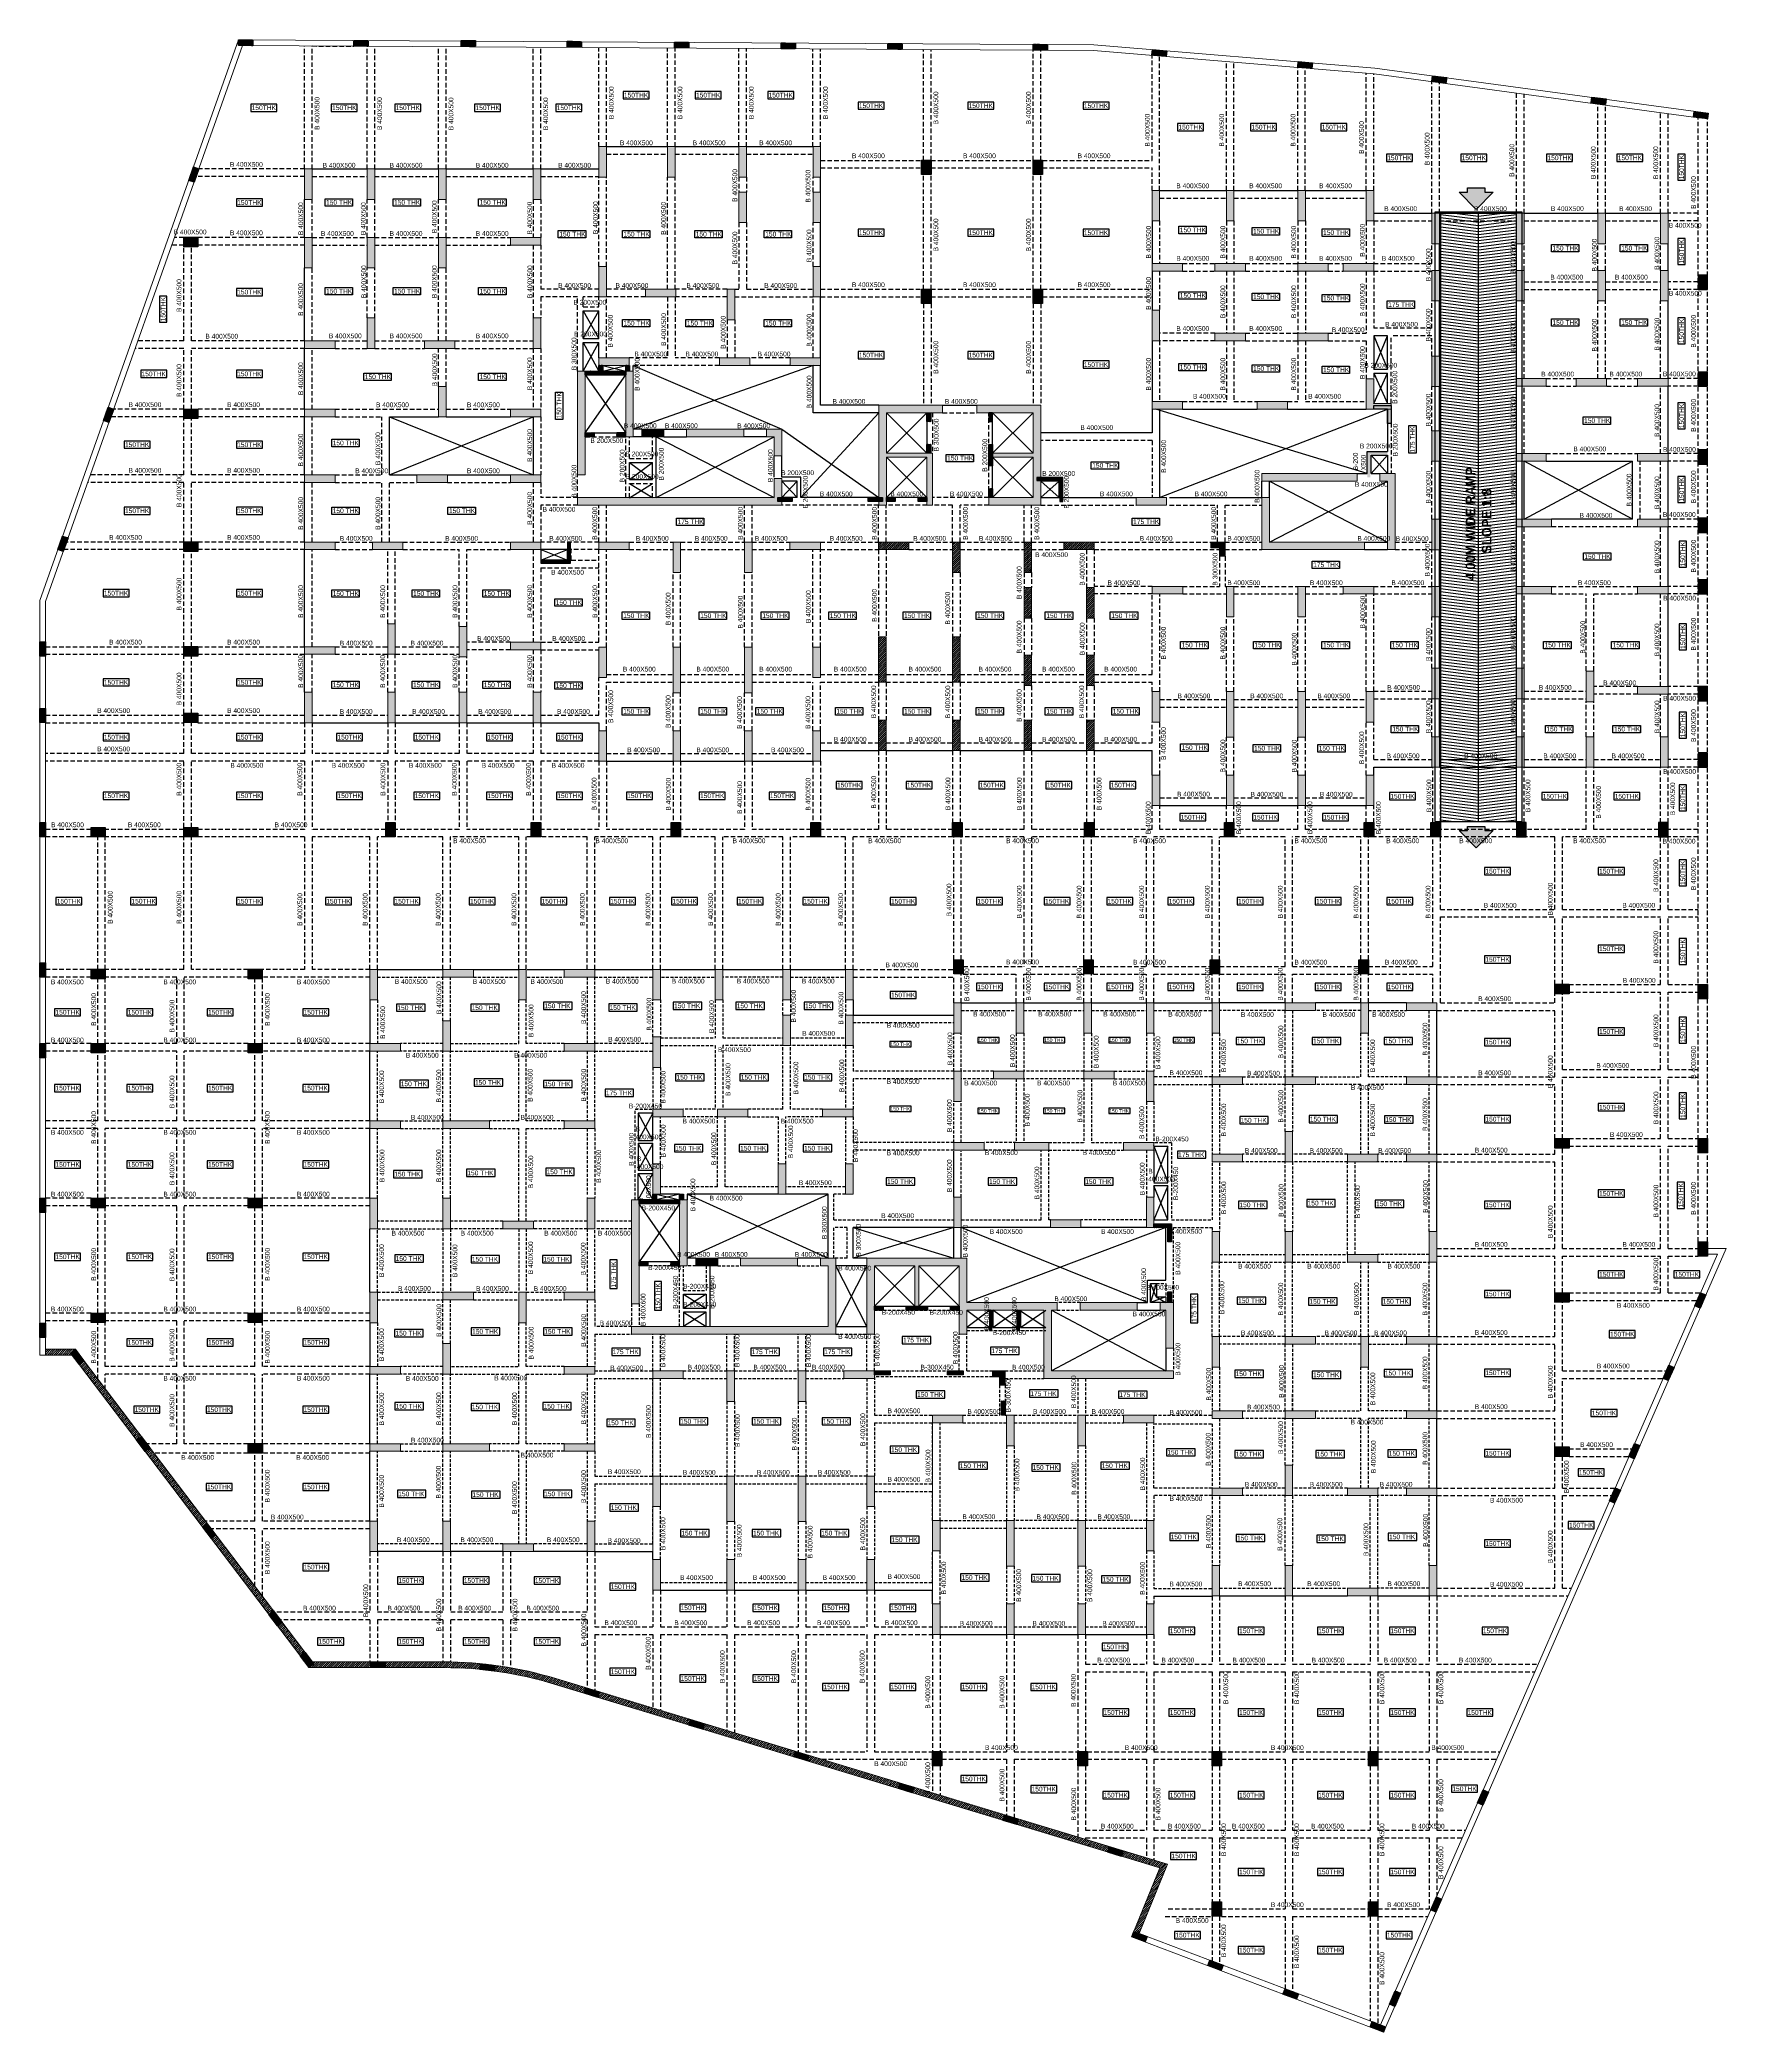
# Model space of a CAD drawing. Header units: millimetres. Extents: x 0 to 88592, y 20853 to 125502.
import ezdxf
from ezdxf.enums import TextEntityAlignment as Align

# ---------------------------------------------------------------- set-up
doc = ezdxf.new("R2010")
doc.units = ezdxf.units.MM
doc.linetypes.add('HIDDEN2', pattern=[4.7625, 3.175, -1.5875])
for name, color, linetype in [('01-STR-BEAM', 2, 'Continuous'), ('01-STR-BEAM-NO', 4, 'Continuous'), ('01-STR-COLUMN-HATCH', 20, 'Continuous'), ('01-STR-COLUMN-STOP-HATCH', 20, 'Continuous'), ('01-STR-CORE WALL-SHEAR WALL-HATCH', 20, 'Continuous'), ('01-STR-CUTOUT', 1, 'Continuous'), ('01-STR-DT-COMMENTS', 191, 'Continuous'), ('01-STR-MIVAN-165-160THK WALL', 3, 'Continuous'), ('01-STR-NON STR WALL', 43, 'Continuous'), ('01-STR-NON STR WALL-HATCH', 252, 'Continuous'), ('01-STR-PODIUM-COLUMN', 4, 'Continuous'), ('01-STR-RAMP', 1, 'Continuous'), ('01-STR-SLAB THK', 3, 'Continuous'), ('STR-BEAM NO', 4, 'Continuous')]:
    doc.layers.add(name, color=color, linetype=linetype)
for name, color, linetype, lineweight in [('01-STR-COLUMN', 6, 'Continuous', 20), ('01-STR-CORE WALL-SHEAR WALL', 6, 'Continuous', 20), ('01-STR-RETAINING WALL', 3, 'Continuous', 20), ('D-DIM', 251, 'Continuous', 5), ('P-WALL', 7, 'Continuous', 9)]:
    doc.layers.add(name, color=color, linetype=linetype, lineweight=lineweight)
doc.styles.add('ARIAL', font='arial.ttf')
doc.styles.add('BOLD', font='GOTHICB.TTF')
pattern_1 = [(225, (-2142454.75, 189538.55), (71.842049, -71.842049), []), (225, (-2142472.71, 189556.51), (71.842049, -71.842049), []), (135, (-2142454.75, 189538.55), (-71.842049, -71.842049), [-25.4, 25.4]), (135, (-2142472.71, 189520.59), (-71.842049, -71.842049), [-25.4, 25.4]), (135, (-2142490.68, 189502.63), (-71.842049, -71.842049), [25.4, -25.4]), (135, (-2142508.64, 189484.67), (-71.842049, -71.842049), [25.4, -25.4]), (225, (-2142490.68, 189574.47), (71.842049, -71.842049), [25.4, -25.4]), (225, (-2142508.64, 189592.43), (71.842049, -71.842049), [25.4, -25.4])]
pattern_2 = [(225, (-2145920.12, 188278.55), (71.842049, -71.842049), []), (225, (-2145938.08, 188296.51), (71.842049, -71.842049), []), (135, (-2145920.12, 188278.55), (-71.842049, -71.842049), [-25.4, 25.4]), (135, (-2145938.08, 188260.59), (-71.842049, -71.842049), [-25.4, 25.4]), (135, (-2145956.04, 188242.63), (-71.842049, -71.842049), [25.4, -25.4]), (135, (-2145974, 188224.67), (-71.842049, -71.842049), [25.4, -25.4]), (225, (-2145956.04, 188314.47), (71.842049, -71.842049), [25.4, -25.4]), (225, (-2145974, 188332.43), (71.842049, -71.842049), [25.4, -25.4])]
pattern_3 = [(225, (-2116850.12, 173518.98), (71.842049, -71.842049), []), (225, (-2116868.08, 173536.94), (71.842049, -71.842049), []), (135, (-2116850.12, 173518.98), (-71.842049, -71.842049), [-25.4, 25.4]), (135, (-2116868.08, 173501.02), (-71.842049, -71.842049), [-25.4, 25.4]), (135, (-2116886.04, 173483.06), (-71.842049, -71.842049), [25.4, -25.4]), (135, (-2116904, 173465.09), (-71.842049, -71.842049), [25.4, -25.4]), (225, (-2116886.04, 173554.9), (71.842049, -71.842049), [25.4, -25.4]), (225, (-2116904, 173572.86), (71.842049, -71.842049), [25.4, -25.4])]
pattern_4 = [(225, (-2116850.12, 173518.98), (71.842049, -71.842049), []), (225, (-2116868.08, 173536.94), (71.842049, -71.842049), []), (135, (-2116850.12, 173518.98), (-71.842049, -71.842049), [-25.4, 25.4]), (135, (-2116868.08, 173501.02), (-71.842049, -71.842049), [-25.4, 25.4]), (135, (-2116886.04, 173483.06), (-71.842049, -71.842049), [25.4, -25.4]), (135, (-2116904, 173465.09), (-71.842049, -71.842049), [25.4, -25.4]), (225, (-2116886.04, 173554.9), (71.842049, -71.842049), [25.4, -25.4]), (225, (-2116904, 173572.86), (71.842049, -71.842049), [25.4, -25.4])]

# ---------------------------------------------------------------- blocks, each defined once
blk = doc.blocks.new('E-CW-BSMT-2')
at = {"layer": '01-STR-CORE WALL-SHEAR WALL-HATCH'}
h = blk.add_hatch(color=256, dxfattribs=at)
h.dxf.hatch_style = 1
h.paths.add_polyline_path([(-12760, -2000), (-12760, 3450), (-12360, 3450), (-12360, -2000)])
h = blk.add_hatch(color=256, dxfattribs=at)
h.dxf.hatch_style = 1
h.paths.add_polyline_path([(-10230, 0), (-10230, 3450), (-9830, 3450), (-9830, 0)])
h = blk.add_hatch(color=256, dxfattribs=at)
h.dxf.hatch_style = 1
h.paths.add_polyline_path([(-12760, -3600), (-12760, -3200), (-2430, -3200), (-2430, 0), (-2830, 0), (-2830, 400), (-2030, 400), (-2030, -3600)])
h = blk.add_hatch(color=256, dxfattribs=at)
h.dxf.hatch_style = 1
h.paths.add_polyline_path([(-9380, 400), (-9380, 0), (-8230, 0), (-8230, 400)])
h = blk.add_hatch(color=256, dxfattribs=at)
h.dxf.hatch_style = 1
h.paths.add_polyline_path([(-7030, 400), (-7030, 0), (-4030, 0), (-4030, 400)])
h = blk.add_hatch(color=256, dxfattribs=at)
h.dxf.hatch_style = 1
h.paths.add_polyline_path([(-400, -3600), (-400, 400), (4860, 400), (4860, -1930), (9610, -1930), (9610, -2330), (9310, -2330), (9310, -5530), (15710, -5530), (15710, -5930), (8910, -5930), (8910, -2330), (4860, -2330), (4860, -3600), (4460, -3600), (4460, 0), (2330, 0), (2330, -2130), (2130, -2130), (2130, 0), (0, 0), (0, -3600)])
h = blk.add_hatch(color=256, dxfattribs=at)
h.dxf.hatch_style = 1
h.paths.add_polyline_path([(10810, -1930), (10810, -2330), (13810, -2330), (13810, -1930)])
h = blk.add_hatch(color=256, dxfattribs=at)
h.dxf.hatch_style = 1
h.paths.add_polyline_path([(15010, -2330), (15010, -1929), (15710, -1930), (15710, -4330), (15310, -4330), (15310, -2330)])
h = blk.add_hatch(color=256, dxfattribs=at)
h.dxf.hatch_style = 1
h.paths.add_polyline_path([(6215, -5530), (6215, -5830), (6580, -5830), (6580, -6280), (6880, -6280), (6880, -5530)])
at = {"layer": '01-STR-NON STR WALL-HATCH', "linetype": 'ByBlock'}
h = blk.add_hatch(dxfattribs=at)
h.set_pattern_fill('TURFSTNE', color=256, scale=4, angle=135)
h.set_pattern_definition([(225, (-2142454.75, 189538.55), (71.842049, -71.842049), []), (225, (-2142472.71, 189556.51), (71.842049, -71.842049), []), (135, (-2142454.75, 189538.55), (-71.842049, -71.842049), [-25.4, 25.4]), (135, (-2142472.71, 189520.59), (-71.842049, -71.842049), [-25.4, 25.4]), (135, (-2142490.68, 189502.63), (-71.842049, -71.842049), [25.4, -25.4]), (135, (-2142508.64, 189484.67), (-71.842049, -71.842049), [25.4, -25.4]), (225, (-2142490.68, 189574.47), (71.842049, -71.842049), [25.4, -25.4]), (225, (-2142508.64, 189592.43), (71.842049, -71.842049), [25.4, -25.4])])
h.paths.add_polyline_path([(-12360, 3250), (-12360, 3450), (-10230, 3450), (-10230, 3250)])
h = blk.add_hatch(dxfattribs=at)
h.set_pattern_fill('TURFSTNE', color=256, scale=4, angle=135)
h.set_pattern_definition(pattern_1)
h.paths.add_polyline_path([(-11640, 3750), (-11440, 3750), (-11440, 3450), (-11640, 3450)])
h.paths.add_polyline_path([(-10230, 3750), (-10030, 3750), (-10030, 3450), (-10230, 3450)])
h = blk.add_hatch(dxfattribs=at)
h.set_pattern_fill('TURFSTNE', color=256, scale=4, angle=315)
h.set_pattern_definition([(45, (2145504.75, -175773.55), (-71.842049, 71.842049), []), (45, (2145522.71, -175791.51), (-71.842049, 71.842049), []), (315, (2145504.75, -175773.55), (71.842049, 71.842049), [-25.4, 25.4]), (315, (2145522.71, -175755.59), (71.842049, 71.842049), [-25.4, 25.4]), (315, (2145540.68, -175737.63), (71.842049, 71.842049), [25.4, -25.4]), (315, (2145558.64, -175719.67), (71.842049, 71.842049), [25.4, -25.4]), (45, (2145540.68, -175809.47), (-71.842049, 71.842049), [25.4, -25.4]), (45, (2145558.64, -175827.43), (-71.842049, 71.842049), [25.4, -25.4])])
h.paths.add_polyline_path([(15610, 2000), (15610, 2200), (14690, 2200), (14690, 2000)])
h = blk.add_hatch(dxfattribs=at)
h.set_pattern_fill('TURFSTNE', color=256, scale=4, angle=45)
h.set_pattern_definition([(135, (193383.55, 2132064.75), (-71.842049, -71.842049), []), (135, (193401.51, 2132082.71), (-71.842049, -71.842049), []), (45, (193383.55, 2132064.75), (-71.842049, 71.842049), [-25.4, 25.4]), (45, (193365.59, 2132082.71), (-71.842049, 71.842049), [-25.4, 25.4]), (45, (193347.63, 2132100.68), (-71.842049, 71.842049), [25.4, -25.4]), (45, (193329.67, 2132118.64), (-71.842049, 71.842049), [25.4, -25.4]), (135, (193419.47, 2132100.68), (-71.842049, -71.842049), [25.4, -25.4]), (135, (193437.43, 2132118.64), (-71.842049, -71.842049), [25.4, -25.4])])
h.paths.add_polyline_path([(15610, 2000), (15410, 2000), (15410, 1250), (15610, 1250)])
h = blk.add_hatch(dxfattribs=at)
h.set_pattern_fill('TURFSTNE', color=256, scale=4, angle=135)
h.set_pattern_definition(pattern_1)
h.paths.add_polyline_path([(-12360, 0), (-12360, 200), (-11895, 200), (-11895, 0)])
h = blk.add_hatch(dxfattribs=at)
h.set_pattern_fill('TURFSTNE', color=256, scale=4, angle=135)
h.set_pattern_definition(pattern_1)
h.paths.add_polyline_path([(-10695, 0), (-10695, 200), (-10230, 200), (-10230, 0)])
h = blk.add_hatch(dxfattribs=at)
h.set_pattern_fill('TURFSTNE', color=256, scale=4, angle=45)
h.set_pattern_definition([(135, (193383.55, 2128885.12), (-71.842049, -71.842049), []), (135, (193401.51, 2128903.08), (-71.842049, -71.842049), []), (45, (193383.55, 2128885.12), (-71.842049, 71.842049), [-25.4, 25.4]), (45, (193365.59, 2128903.08), (-71.842049, 71.842049), [-25.4, 25.4]), (45, (193347.63, 2128921.04), (-71.842049, 71.842049), [25.4, -25.4]), (45, (193329.67, 2128939), (-71.842049, 71.842049), [25.4, -25.4]), (135, (193419.47, 2128921.04), (-71.842049, -71.842049), [25.4, -25.4]), (135, (193437.43, 2128939), (-71.842049, -71.842049), [25.4, -25.4])])
h.paths.add_polyline_path([(15610, -1380), (15610, -1930), (15410, -1930), (15410, -1380)])
h = blk.add_hatch(dxfattribs=at)
h.set_pattern_fill('TURFSTNE', color=256, scale=4, angle=135)
h.set_pattern_definition(pattern_1)
h.paths.add_polyline_path([(0, -2130), (0, -2330), (465, -2330), (465, -2130)])
h = blk.add_hatch(dxfattribs=at)
h.set_pattern_fill('TURFSTNE', color=256, scale=4, angle=135)
h.set_pattern_definition(pattern_1)
h.paths.add_polyline_path([(1665, -2130), (1665, -2330), (2795, -2330), (2795, -2130)])
h = blk.add_hatch(dxfattribs=at)
h.set_pattern_fill('TURFSTNE', color=256, scale=4, angle=135)
h.set_pattern_definition(pattern_1)
h.paths.add_polyline_path([(3995, -2130), (3995, -2330), (4460, -2330), (4460, -2130)])
h = blk.add_hatch(dxfattribs=at)
h.set_pattern_fill('TURFSTNE', color=256, scale=4, angle=135)
h.set_pattern_definition(pattern_1)
h.paths.add_polyline_path([(6060, -2330), (6060, -3400), (6160, -3400), (6160, -2330)])
h = blk.add_hatch(dxfattribs=at)
h.set_pattern_fill('TURFSTNE', color=256, scale=4, angle=135)
h.set_pattern_definition(pattern_1)
h.paths.add_polyline_path([(7510, -3400), (7510, -2330), (7610, -2330), (7610, -3400)])
h = blk.add_hatch(dxfattribs=at)
h.set_pattern_fill('TURFSTNE', color=256, scale=4, angle=135)
h.set_pattern_definition(pattern_1)
h.paths.add_polyline_path([(0, -5530), (0, -5730), (825, -5730), (825, -5530)])
h = blk.add_hatch(dxfattribs=at)
h.set_pattern_fill('TURFSTNE', color=256, scale=4, angle=135)
h.set_pattern_definition(pattern_1)
h.paths.add_polyline_path([(3835, -5530), (3835, -5730), (4660, -5730), (4660, -5530)])
h = blk.add_hatch(dxfattribs=at)
h.set_pattern_fill('TURFSTNE', color=256, scale=4, angle=135)
h.set_pattern_definition(pattern_1)
h.paths.add_polyline_path([(6680, -7110), (6680, -7860), (6880, -7860), (6880, -7110)])
at = {"layer": '01-STR-CORE WALL-SHEAR WALL'}
for points in [[(-12360, -2000), (-12760, -2000), (-12760, 3450), (-12360, 3450)], [(-10230, 0), (-9830, 0), (-9830, 3450), (-10230, 3450)], [(-2830, 0), (-2830, 400), (-2030, 400), (-2030, -3600), (-12760, -3600), (-12760, -3200), (-2430, -3200), (-2430, 0)], [(-9380, 400), (-8230, 400), (-8230, 0), (-9380, 0)], [(-7030, 400), (-4030, 400), (-4030, 0), (-7030, 0)], [(2130, 0), (0, 0), (0, -3600), (-400, -3600), (-400, 400), (4860, 400), (4860, -1930), (9610, -1930), (9610, -2330), (9310, -2330), (9310, -5530), (15710, -5530), (15710, -5930), (8910, -5930), (8910, -2330), (4860, -2330), (4860, -3600), (4460, -3600), (4460, 0), (2330, 0), (2330, -2130), (2130, -2130)], [(13810, -1930), (10810, -1930), (10810, -2330), (13810, -2330)], [(15310, -2330), (15010, -2330), (15010, -1929), (15710, -1930), (15710, -4330), (15310, -4330)], [(6215, -5530), (6215, -5830), (6580, -5830), (6580, -6280), (6880, -6280), (6880, -5530)]]:
    blk.add_lwpolyline(points, close=True, dxfattribs=at)
at = {"layer": '01-STR-NON STR WALL'}
for points in [[(-10230, 3250), (-12360, 3250), (-12360, 3450), (-10230, 3450)], [(-11640, 3750), (-11440, 3750), (-11440, 3450), (-11640, 3450)], [(-10230, 3750), (-10030, 3750), (-10030, 3450), (-10230, 3450)], [(15610, 2000), (14690, 2000), (14690, 2200), (15610, 2200)], [(15610, 2000), (14690, 2000), (14690, 2200), (15610, 2200)], [(15610, 2000), (15610, 1250), (15410, 1250), (15410, 2000)], [(15610, 2000), (15610, 1250), (15410, 1250), (15410, 2000)], [(-11895, 0), (-12360, 0), (-12360, 200), (-11895, 200)], [(-11895, 0), (-12360, 0), (-12360, 200), (-11895, 200)], [(-10695, 0), (-10230, 0), (-10230, 200), (-10695, 200)], [(-10695, 0), (-10230, 0), (-10230, 200), (-10695, 200)], [(15610, -1380), (15610, -1930), (15410, -1930), (15410, -1380)], [(15610, -1380), (15610, -1930), (15410, -1930), (15410, -1380)], [(0, -2130), (465, -2130), (465, -2330), (0, -2330)], [(0, -2130), (465, -2130), (465, -2330), (0, -2330)], [(1665, -2130), (2795, -2130), (2795, -2330), (1665, -2330)], [(1665, -2130), (2795, -2130), (2795, -2330), (1665, -2330)], [(3995, -2130), (4460, -2130), (4460, -2330), (3995, -2330)], [(3995, -2130), (4460, -2130), (4460, -2330), (3995, -2330)], [(6060, -2330), (6160, -2330), (6160, -3400), (6060, -3400)], [(6060, -2330), (6160, -2330), (6160, -3400), (6060, -3400)], [(7610, -3400), (7510, -3400), (7510, -2330), (7610, -2330)], [(7610, -3400), (7510, -3400), (7510, -2330), (7610, -2330)], [(0, -5530), (825, -5530), (825, -5730), (0, -5730)], [(0, -5530), (825, -5530), (825, -5730), (0, -5730)], [(3835, -5530), (4660, -5530), (4660, -5730), (3835, -5730)], [(3835, -5530), (4660, -5530), (4660, -5730), (3835, -5730)], [(6680, -7110), (6880, -7110), (6880, -7860), (6680, -7860)], [(6680, -7110), (6880, -7110), (6880, -7860), (6680, -7860)]]:
    blk.add_lwpolyline(points, close=True, dxfattribs=at)
blk = doc.blocks.new('E-BSMT-2-COL')
at = {"layer": '01-STR-CORE WALL-SHEAR WALL-HATCH'}
h = blk.add_hatch(color=256, dxfattribs=at)
h.dxf.hatch_style = 1
h.paths.add_polyline_path([(-30560, 13960), (-30960, 13960), (-30960, 15560), (-30560, 15560)])
h = blk.add_hatch(color=256, dxfattribs=at)
h.dxf.hatch_style = 1
h.paths.add_polyline_path([(-27126, 15560), (-27126, 15160), (-25526, 15160), (-25526, 15560)])
h = blk.add_hatch(color=256, dxfattribs=at)
h.dxf.hatch_style = 1
h.paths.add_polyline_path([(-23145, 13960), (-22745, 13960), (-22745, 15560), (-23145, 15560)])
h = blk.add_hatch(color=256, dxfattribs=at)
h.dxf.hatch_style = 1
h.paths.add_polyline_path([(-19150, 15560), (-19150, 15160), (-20750, 15160), (-20750, 15560)])
h = blk.add_hatch(color=256, dxfattribs=at)
h.dxf.hatch_style = 1
h.paths.add_polyline_path([(-15700, 13960), (-16100, 13960), (-16100, 15560), (-15700, 15560)])
h = blk.add_hatch(color=256, dxfattribs=at)
h.dxf.hatch_style = 1
h.paths.add_polyline_path([(-12415, 13960), (-12815, 13960), (-12815, 15560), (-12415, 15560)])
h = blk.add_hatch(color=256, dxfattribs=at)
h.dxf.hatch_style = 1
h.paths.add_polyline_path([(-8865, 13960), (-9265, 13960), (-9265, 15560), (-8865, 15560)])
h = blk.add_hatch(color=256, dxfattribs=at)
h.dxf.hatch_style = 1
h.paths.add_polyline_path([(-5980, 15560), (-5580, 15560), (-5580, 13960), (-5980, 13960)])
h = blk.add_hatch(color=256, dxfattribs=at)
h.dxf.hatch_style = 1
h.paths.add_polyline_path([(110, 12210), (-290, 12210), (-290, 13810), (110, 13810)])
h = blk.add_hatch(color=256, dxfattribs=at)
h.dxf.hatch_style = 1
h.paths.add_polyline_path([(3395, 12210), (2995, 12210), (2995, 13810), (3395, 13810)])
h = blk.add_hatch(color=256, dxfattribs=at)
h.dxf.hatch_style = 1
h.paths.add_polyline_path([(6945, 12210), (6545, 12210), (6545, 13810), (6945, 13810)])
h = blk.add_hatch(color=256, dxfattribs=at)
h.dxf.hatch_style = 1
h.paths.add_polyline_path([(9830, 13810), (10230, 13810), (10230, 12210), (9830, 12210)])
h = blk.add_hatch(color=256, dxfattribs=at)
h.dxf.hatch_style = 1
h.paths.add_polyline_path([(13680, 12210), (13280, 12210), (13280, 13810), (13680, 13810)])
h = blk.add_hatch(color=256, dxfattribs=at)
h.dxf.hatch_style = 1
h.paths.add_polyline_path([(17115, 13810), (17115, 13410), (18715, 13410), (18715, 13810)])
h = blk.add_hatch(color=256, dxfattribs=at)
h.dxf.hatch_style = 1
h.paths.add_polyline_path([(21095, 12210), (21495, 12210), (21495, 13810), (21095, 13810)])
h = blk.add_hatch(color=256, dxfattribs=at)
h.dxf.hatch_style = 1
h.paths.add_polyline_path([(25090, 13810), (25090, 13410), (23490, 13410), (23490, 13810)])
h = blk.add_hatch(color=256, dxfattribs=at)
h.dxf.hatch_style = 1
h.paths.add_polyline_path([(-27125, 11265), (-26725, 11265), (-26725, 12865), (-27125, 12865)])
h = blk.add_hatch(color=256, dxfattribs=at)
h.dxf.hatch_style = 1
h.paths.add_polyline_path([(-8865, 11565), (-9265, 11565), (-9265, 13165), (-8865, 13165)])
h = blk.add_hatch(color=256, dxfattribs=at)
h.dxf.hatch_style = 1
h.paths.add_polyline_path([(-5580, 11565), (-5980, 11565), (-5980, 13165), (-5580, 13165)])
h = blk.add_hatch(color=256, dxfattribs=at)
h.dxf.hatch_style = 1
h.paths.add_polyline_path([(-29360, 11265), (-29360, 11665), (-30960, 11665), (-30960, 11265)])
h = blk.add_hatch(color=256, dxfattribs=at)
h.dxf.hatch_style = 1
h.paths.add_polyline_path([(-19150, 11265), (-19150, 11665), (-20750, 11665), (-20750, 11265)])
h = blk.add_hatch(color=256, dxfattribs=at)
h.dxf.hatch_style = 1
h.paths.add_polyline_path([(-15700, 10415), (-16100, 10415), (-16100, 12015), (-15700, 12015)])
h = blk.add_hatch(color=256, dxfattribs=at)
h.dxf.hatch_style = 1
h.paths.add_polyline_path([(110, 8615), (-290, 8615), (-290, 10215), (110, 10215)])
h = blk.add_hatch(color=256, dxfattribs=at)
h.dxf.hatch_style = 1
h.paths.add_polyline_path([(3395, 9815), (3395, 10215), (1795, 10215), (1795, 9815)])
h = blk.add_hatch(color=256, dxfattribs=at)
h.dxf.hatch_style = 1
h.paths.add_polyline_path([(6545, 10215), (6545, 9815), (8145, 9815), (8145, 10215)])
h = blk.add_hatch(color=256, dxfattribs=at)
h.dxf.hatch_style = 1
h.paths.add_polyline_path([(9830, 10215), (10230, 10215), (10230, 8615), (9830, 8615)])
h = blk.add_hatch(color=256, dxfattribs=at)
h.dxf.hatch_style = 1
h.paths.add_polyline_path([(14880, 9515), (14880, 9915), (13280, 9915), (13280, 9515)])
h = blk.add_hatch(color=256, dxfattribs=at)
h.dxf.hatch_style = 1
h.paths.add_polyline_path([(18715, 9515), (18715, 9915), (17115, 9915), (17115, 9515)])
h = blk.add_hatch(color=256, dxfattribs=at)
h.dxf.hatch_style = 1
h.paths.add_polyline_path([(25090, 9515), (25090, 9915), (23490, 9915), (23490, 9515)])
h = blk.add_hatch(color=256, dxfattribs=at)
h.dxf.hatch_style = 1
h.paths.add_polyline_path([(-29360, 7205), (-29360, 7605), (-30960, 7605), (-30960, 7205)])
h = blk.add_hatch(color=256, dxfattribs=at)
h.dxf.hatch_style = 1
h.paths.add_polyline_path([(-24685, 7205), (-24685, 7605), (-27125, 7605), (-27125, 7205)])
h = blk.add_hatch(color=256, dxfattribs=at)
h.dxf.hatch_style = 1
h.paths.add_polyline_path([(-19150, 7205), (-19150, 7605), (-20750, 7605), (-20750, 7205)])
h = blk.add_hatch(color=256, dxfattribs=at)
h.dxf.hatch_style = 1
h.paths.add_polyline_path([(-14500, 8215), (-14500, 7815), (-16100, 7815), (-16100, 8215)])
h = blk.add_hatch(color=256, dxfattribs=at)
h.dxf.hatch_style = 1
h.paths.add_polyline_path([(-11105, 7815), (-11105, 8215), (-12705, 8215), (-12705, 7815)])
h = blk.add_hatch(color=256, dxfattribs=at)
h.dxf.hatch_style = 1
h.paths.add_polyline_path([(-5580, 7815), (-5580, 8215), (-7180, 8215), (-7180, 7815)])
h = blk.add_hatch(color=256, dxfattribs=at)
h.dxf.hatch_style = 1
h.paths.add_polyline_path([(1310, 6465), (1310, 6065), (-290, 6065), (-290, 6465)])
h = blk.add_hatch(color=256, dxfattribs=at)
h.dxf.hatch_style = 1
h.paths.add_polyline_path([(4705, 6065), (4705, 6465), (2905, 6465), (2905, 6065)])
h = blk.add_hatch(color=256, dxfattribs=at)
h.dxf.hatch_style = 1
h.paths.add_polyline_path([(10230, 6065), (10230, 6465), (8630, 6465), (8630, 6065)])
h = blk.add_hatch(color=256, dxfattribs=at)
h.dxf.hatch_style = 1
h.paths.add_polyline_path([(17515, 7055), (17115, 7055), (17115, 5455), (17515, 5455)])
h = blk.add_hatch(color=256, dxfattribs=at)
h.dxf.hatch_style = 1
h.paths.add_polyline_path([(-15700, 5350), (-16100, 5350), (-16100, 3750), (-15700, 3750)])
h = blk.add_hatch(color=256, dxfattribs=at)
h.dxf.hatch_style = 1
h.paths.add_polyline_path([(-9105, 5350), (-9505, 5350), (-9505, 3750), (-9105, 3750)])
h = blk.add_hatch(color=256, dxfattribs=at)
h.dxf.hatch_style = 1
h.paths.add_polyline_path([(-5980, 5350), (-5580, 5350), (-5580, 3750), (-5980, 3750)])
h = blk.add_hatch(color=256, dxfattribs=at)
h.dxf.hatch_style = 1
h.paths.add_polyline_path([(14880, 5455), (14880, 5855), (13280, 5855), (13280, 5455)])
h = blk.add_hatch(color=256, dxfattribs=at)
h.dxf.hatch_style = 1
h.paths.add_polyline_path([(21995, 5455), (21995, 5855), (20395, 5855), (20395, 5455)])
h = blk.add_hatch(color=256, dxfattribs=at)
h.dxf.hatch_style = 1
h.paths.add_polyline_path([(25090, 5455), (25090, 5855), (23490, 5855), (23490, 5455)])
h = blk.add_hatch(color=256, dxfattribs=at)
h.dxf.hatch_style = 1
h.paths.add_polyline_path([(-30960, 3540), (-30560, 3540), (-30560, 1940), (-30960, 1940)])
h = blk.add_hatch(color=256, dxfattribs=at)
h.dxf.hatch_style = 1
h.paths.add_polyline_path([(-26725, 3540), (-27125, 3540), (-27125, 1940), (-26725, 1940)])
h = blk.add_hatch(color=256, dxfattribs=at)
h.dxf.hatch_style = 1
h.paths.add_polyline_path([(-19150, 1940), (-19550, 1940), (-19550, 3540), (-19150, 3540)])
h = blk.add_hatch(color=256, dxfattribs=at)
h.dxf.hatch_style = 1
h.paths.add_polyline_path([(110, 2000), (-290, 2000), (-290, 3600), (110, 3600)])
h = blk.add_hatch(color=256, dxfattribs=at)
h.dxf.hatch_style = 1
h.paths.add_polyline_path([(9830, 3600), (10230, 3600), (10230, 2000), (9830, 2000)])
h = blk.add_hatch(color=256, dxfattribs=at)
h.dxf.hatch_style = 1
h.paths.add_polyline_path([(-22375, 1940), (-22375, 2340), (-23975, 2340), (-23975, 1940)])
h = blk.add_hatch(color=256, dxfattribs=at)
h.dxf.hatch_style = 1
h.paths.add_polyline_path([(6395, 2000), (6395, 2400), (4795, 2400), (4795, 2000)])
h = blk.add_hatch(color=256, dxfattribs=at)
h.dxf.hatch_style = 1
h.paths.add_polyline_path([(13280, 1790), (13680, 1790), (13680, 190), (13280, 190)])
h = blk.add_hatch(color=256, dxfattribs=at)
h.dxf.hatch_style = 1
h.paths.add_polyline_path([(17515, 1790), (17115, 1790), (17115, 190), (17515, 190)])
h = blk.add_hatch(color=256, dxfattribs=at)
h.dxf.hatch_style = 1
h.paths.add_polyline_path([(25090, 190), (24690, 190), (24690, 1790), (25090, 1790)])
h = blk.add_hatch(color=256, dxfattribs=at)
h.dxf.hatch_style = 1
h.paths.add_polyline_path([(21995, 190), (21995, 590), (20395, 590), (20395, 190)])
h = blk.add_hatch(color=256, dxfattribs=at)
h.dxf.hatch_style = 1
h.paths.add_polyline_path([(-30560, -2995), (-30960, -2995), (-30960, -1395), (-30560, -1395)])
h = blk.add_hatch(color=256, dxfattribs=at)
h.dxf.hatch_style = 1
h.paths.add_polyline_path([(-27126, -1395), (-27126, -1795), (-25526, -1795), (-25526, -1395)])
h = blk.add_hatch(color=256, dxfattribs=at)
h.dxf.hatch_style = 1
h.paths.add_polyline_path([(-23145, -2995), (-22745, -2995), (-22745, -1395), (-23145, -1395)])
h = blk.add_hatch(color=256, dxfattribs=at)
h.dxf.hatch_style = 1
h.paths.add_polyline_path([(-19150, -1395), (-19150, -1795), (-20750, -1795), (-20750, -1395)])
h = blk.add_hatch(color=256, dxfattribs=at)
h.dxf.hatch_style = 1
h.paths.add_polyline_path([(-27125, -5690), (-26725, -5690), (-26725, -4090), (-27125, -4090)])
h = blk.add_hatch(color=256, dxfattribs=at)
h.dxf.hatch_style = 1
h.paths.add_polyline_path([(13680, -5325), (13280, -5325), (13280, -3725), (13680, -3725)])
h = blk.add_hatch(color=256, dxfattribs=at)
h.dxf.hatch_style = 1
h.paths.add_polyline_path([(17115, -3725), (17115, -4125), (18715, -4125), (18715, -3725)])
h = blk.add_hatch(color=256, dxfattribs=at)
h.dxf.hatch_style = 1
h.paths.add_polyline_path([(21095, -5325), (21495, -5325), (21495, -3725), (21095, -3725)])
h = blk.add_hatch(color=256, dxfattribs=at)
h.dxf.hatch_style = 1
h.paths.add_polyline_path([(25090, -3725), (25090, -4125), (23490, -4125), (23490, -3725)])
h = blk.add_hatch(color=256, dxfattribs=at)
h.dxf.hatch_style = 1
h.paths.add_polyline_path([(-29360, -5690), (-29360, -5290), (-30960, -5290), (-30960, -5690)])
h = blk.add_hatch(color=256, dxfattribs=at)
h.dxf.hatch_style = 1
h.paths.add_polyline_path([(-19150, -5690), (-19150, -5290), (-20750, -5290), (-20750, -5690)])
h = blk.add_hatch(color=256, dxfattribs=at)
h.dxf.hatch_style = 1
h.paths.add_polyline_path([(-14500, -5530), (-14500, -5930), (-16100, -5930), (-16100, -5530)])
h = blk.add_hatch(color=256, dxfattribs=at)
h.dxf.hatch_style = 1
h.paths.add_polyline_path([(-11805, -7130), (-12205, -7130), (-12205, -5530), (-11805, -5530)])
h = blk.add_hatch(color=256, dxfattribs=at)
h.dxf.hatch_style = 1
h.paths.add_polyline_path([(-8055, -7130), (-8455, -7130), (-8455, -5530), (-8055, -5530)])
h = blk.add_hatch(color=256, dxfattribs=at)
h.dxf.hatch_style = 1
h.paths.add_polyline_path([(-4460, -5530), (-4460, -5930), (-6060, -5930), (-6060, -5530)])
h = blk.add_hatch(color=256, dxfattribs=at)
h.dxf.hatch_style = 1
h.paths.add_polyline_path([(190, -7860), (190, -8260), (-1410, -8260), (-1410, -7860)])
h = blk.add_hatch(color=256, dxfattribs=at)
h.dxf.hatch_style = 1
h.paths.add_polyline_path([(2885, -9460), (2485, -9460), (2485, -7860), (2885, -7860)])
h = blk.add_hatch(color=256, dxfattribs=at)
h.dxf.hatch_style = 1
h.paths.add_polyline_path([(6635, -9460), (6235, -9460), (6235, -7860), (6635, -7860)])
h = blk.add_hatch(color=256, dxfattribs=at)
h.dxf.hatch_style = 1
h.paths.add_polyline_path([(10230, -7860), (10230, -8260), (8630, -8260), (8630, -7860)])
h = blk.add_hatch(color=256, dxfattribs=at)
h.dxf.hatch_style = 1
h.paths.add_polyline_path([(14880, -8020), (14880, -7620), (13280, -7620), (13280, -8020)])
h = blk.add_hatch(color=256, dxfattribs=at)
h.dxf.hatch_style = 1
h.paths.add_polyline_path([(18715, -8020), (18715, -7620), (17115, -7620), (17115, -8020)])
h = blk.add_hatch(color=256, dxfattribs=at)
h.dxf.hatch_style = 1
h.paths.add_polyline_path([(25090, -8020), (25090, -7620), (23490, -7620), (23490, -8020)])
h = blk.add_hatch(color=256, dxfattribs=at)
h.dxf.hatch_style = 1
h.paths.add_polyline_path([(-29360, -9750), (-29360, -9350), (-30960, -9350), (-30960, -9750)])
h = blk.add_hatch(color=256, dxfattribs=at)
h.dxf.hatch_style = 1
h.paths.add_polyline_path([(-24685, -9750), (-24685, -9350), (-27125, -9350), (-27125, -9750)])
h = blk.add_hatch(color=256, dxfattribs=at)
h.dxf.hatch_style = 1
h.paths.add_polyline_path([(-19150, -9750), (-19150, -9350), (-20750, -9350), (-20750, -9750)])
h = blk.add_hatch(color=256, dxfattribs=at)
h.dxf.hatch_style = 1
h.paths.add_polyline_path([(-15700, -12655), (-16100, -12655), (-16100, -11055), (-15700, -11055)])
h = blk.add_hatch(color=256, dxfattribs=at)
h.dxf.hatch_style = 1
h.paths.add_polyline_path([(-11805, -13445), (-12205, -13445), (-12205, -11055), (-11805, -11055)])
h = blk.add_hatch(color=256, dxfattribs=at)
h.dxf.hatch_style = 1
h.paths.add_polyline_path([(-8055, -13445), (-8455, -13445), (-8455, -11055), (-8055, -11055)])
h = blk.add_hatch(color=256, dxfattribs=at)
h.dxf.hatch_style = 1
h.paths.add_polyline_path([(-4860, -11055), (-4460, -11055), (-4460, -12655), (-4860, -12655)])
h = blk.add_hatch(color=256, dxfattribs=at)
h.dxf.hatch_style = 1
h.paths.add_polyline_path([(17515, -10480), (17115, -10480), (17115, -12080), (17515, -12080)])
h = blk.add_hatch(color=256, dxfattribs=at)
h.dxf.hatch_style = 1
h.paths.add_polyline_path([(14880, -12080), (14880, -11680), (13280, -11680), (13280, -12080)])
h = blk.add_hatch(color=256, dxfattribs=at)
h.dxf.hatch_style = 1
h.paths.add_polyline_path([(21995, -12080), (21995, -11680), (20395, -11680), (20395, -12080)])
h = blk.add_hatch(color=256, dxfattribs=at)
h.dxf.hatch_style = 1
h.paths.add_polyline_path([(25090, -12080), (25090, -11680), (23490, -11680), (23490, -12080)])
h = blk.add_hatch(color=256, dxfattribs=at)
h.dxf.hatch_style = 1
h.paths.add_polyline_path([(-30960, -13415), (-30560, -13415), (-30560, -15015), (-30960, -15015)])
h = blk.add_hatch(color=256, dxfattribs=at)
h.dxf.hatch_style = 1
h.paths.add_polyline_path([(-26725, -13415), (-27125, -13415), (-27125, -15015), (-26725, -15015)])
h = blk.add_hatch(color=256, dxfattribs=at)
h.dxf.hatch_style = 1
h.paths.add_polyline_path([(-19150, -15015), (-19550, -15015), (-19550, -13415), (-19150, -13415)])
h = blk.add_hatch(color=256, dxfattribs=at)
h.dxf.hatch_style = 1
h.paths.add_polyline_path([(-1010, -14985), (-1410, -14985), (-1410, -13385), (-1010, -13385)])
h = blk.add_hatch(color=256, dxfattribs=at)
h.dxf.hatch_style = 1
h.paths.add_polyline_path([(2885, -15775), (2485, -15775), (2485, -13385), (2885, -13385)])
h = blk.add_hatch(color=256, dxfattribs=at)
h.dxf.hatch_style = 1
h.paths.add_polyline_path([(6635, -15775), (6235, -15775), (6235, -13385), (6635, -13385)])
h = blk.add_hatch(color=256, dxfattribs=at)
h.dxf.hatch_style = 1
h.paths.add_polyline_path([(9830, -13385), (10230, -13385), (10230, -14985), (9830, -14985)])
h = blk.add_hatch(color=256, dxfattribs=at)
h.dxf.hatch_style = 1
h.paths.add_polyline_path([(-22375, -15015), (-22375, -14615), (-23975, -14615), (-23975, -15015)])
h = blk.add_hatch(color=256, dxfattribs=at)
h.dxf.hatch_style = 1
h.paths.add_polyline_path([(-15700, -17040), (-16100, -17040), (-16100, -15440), (-15700, -15440)])
h = blk.add_hatch(color=256, dxfattribs=at)
h.dxf.hatch_style = 1
h.paths.add_polyline_path([(-11805, -17040), (-12205, -17040), (-12205, -15440), (-11805, -15440)])
h = blk.add_hatch(color=256, dxfattribs=at)
h.dxf.hatch_style = 1
h.paths.add_polyline_path([(-8055, -17040), (-8455, -17040), (-8455, -15440), (-8055, -15440)])
h = blk.add_hatch(color=256, dxfattribs=at)
h.dxf.hatch_style = 1
h.paths.add_polyline_path([(-4860, -15440), (-4460, -15440), (-4460, -17040), (-4860, -17040)])
h = blk.add_hatch(color=256, dxfattribs=at)
h.dxf.hatch_style = 1
h.paths.add_polyline_path([(13280, -15745), (13680, -15745), (13680, -17345), (13280, -17345)])
h = blk.add_hatch(color=256, dxfattribs=at)
h.dxf.hatch_style = 1
h.paths.add_polyline_path([(17515, -15745), (17115, -15745), (17115, -17345), (17515, -17345)])
h = blk.add_hatch(color=256, dxfattribs=at)
h.dxf.hatch_style = 1
h.paths.add_polyline_path([(25090, -17345), (24690, -17345), (24690, -15745), (25090, -15745)])
h = blk.add_hatch(color=256, dxfattribs=at)
h.dxf.hatch_style = 1
h.paths.add_polyline_path([(-1010, -19370), (-1410, -19370), (-1410, -17770), (-1010, -17770)])
h = blk.add_hatch(color=256, dxfattribs=at)
h.dxf.hatch_style = 1
h.paths.add_polyline_path([(2885, -19370), (2485, -19370), (2485, -17770), (2885, -17770)])
h = blk.add_hatch(color=256, dxfattribs=at)
h.dxf.hatch_style = 1
h.paths.add_polyline_path([(6635, -19370), (6235, -19370), (6235, -17770), (6635, -17770)])
h = blk.add_hatch(color=256, dxfattribs=at)
h.dxf.hatch_style = 1
h.paths.add_polyline_path([(9830, -17770), (10230, -17770), (10230, -19370), (9830, -19370)])
h = blk.add_hatch(color=256, dxfattribs=at)
h.dxf.hatch_style = 1
h.paths.add_polyline_path([(21995, -17345), (21995, -16945), (20395, -16945), (20395, -17345)])
at = {"layer": '01-STR-COLUMN'}
for points in [[(-30560, 13960), (-30960, 13960), (-30960, 15560), (-30560, 15560)], [(-27126, 15560), (-27126, 15160), (-25526, 15160), (-25526, 15560)], [(-23145, 13960), (-22745, 13960), (-22745, 15560), (-23145, 15560)], [(-19150, 15560), (-19150, 15160), (-20750, 15160), (-20750, 15560)], [(-15700, 13960), (-16100, 13960), (-16100, 15560), (-15700, 15560)], [(-12415, 13960), (-12815, 13960), (-12815, 15560), (-12415, 15560)], [(-8865, 13960), (-9265, 13960), (-9265, 15560), (-8865, 15560)], [(-5980, 15560), (-5580, 15560), (-5580, 13960), (-5980, 13960)], [(110, 12210), (-290, 12210), (-290, 13810), (110, 13810)], [(3395, 12210), (2995, 12210), (2995, 13810), (3395, 13810)], [(6945, 12210), (6545, 12210), (6545, 13810), (6945, 13810)], [(9830, 13810), (10230, 13810), (10230, 12210), (9830, 12210)], [(13680, 12210), (13280, 12210), (13280, 13810), (13680, 13810)], [(17115, 13810), (17115, 13410), (18715, 13410), (18715, 13810)], [(21095, 12210), (21495, 12210), (21495, 13810), (21095, 13810)], [(25090, 13810), (25090, 13410), (23490, 13410), (23490, 13810)], [(-27125, 11265), (-26725, 11265), (-26725, 12865), (-27125, 12865)], [(-8865, 11565), (-9265, 11565), (-9265, 13165), (-8865, 13165)], [(-5580, 11565), (-5980, 11565), (-5980, 13165), (-5580, 13165)], [(-29360, 11265), (-29360, 11665), (-30960, 11665), (-30960, 11265)], [(-19150, 11265), (-19150, 11665), (-20750, 11665), (-20750, 11265)], [(-15700, 10415), (-16100, 10415), (-16100, 12015), (-15700, 12015)], [(110, 8615), (-290, 8615), (-290, 10215), (110, 10215)], [(3395, 9815), (3395, 10215), (1795, 10215), (1795, 9815)], [(6545, 10215), (6545, 9815), (8145, 9815), (8145, 10215)], [(9830, 10215), (10230, 10215), (10230, 8615), (9830, 8615)], [(14880, 9515), (14880, 9915), (13280, 9915), (13280, 9515)], [(18715, 9515), (18715, 9915), (17115, 9915), (17115, 9515)], [(25090, 9515), (25090, 9915), (23490, 9915), (23490, 9515)], [(-29360, 7205), (-29360, 7605), (-30960, 7605), (-30960, 7205)], [(-24685, 7205), (-24685, 7605), (-27125, 7605), (-27125, 7205)], [(-19150, 7205), (-19150, 7605), (-20750, 7605), (-20750, 7205)], [(-14500, 8215), (-14500, 7815), (-16100, 7815), (-16100, 8215)], [(-11105, 7815), (-11105, 8215), (-12705, 8215), (-12705, 7815)], [(-5580, 7815), (-5580, 8215), (-7180, 8215), (-7180, 7815)], [(1310, 6465), (1310, 6065), (-290, 6065), (-290, 6465)], [(4705, 6065), (4705, 6465), (2905, 6465), (2905, 6065)], [(10230, 6065), (10230, 6465), (8630, 6465), (8630, 6065)], [(17515, 7055), (17115, 7055), (17115, 5455), (17515, 5455)], [(-15700, 5350), (-16100, 5350), (-16100, 3750), (-15700, 3750)], [(-9105, 5350), (-9505, 5350), (-9505, 3750), (-9105, 3750)], [(-5980, 5350), (-5580, 5350), (-5580, 3750), (-5980, 3750)], [(14880, 5455), (14880, 5855), (13280, 5855), (13280, 5455)], [(21995, 5455), (21995, 5855), (20395, 5855), (20395, 5455)], [(25090, 5455), (25090, 5855), (23490, 5855), (23490, 5455)], [(-30960, 3540), (-30560, 3540), (-30560, 1940), (-30960, 1940)], [(-26725, 3540), (-27125, 3540), (-27125, 1940), (-26725, 1940)], [(-19150, 1940), (-19550, 1940), (-19550, 3540), (-19150, 3540)], [(110, 2000), (-290, 2000), (-290, 3600), (110, 3600)], [(9830, 3600), (10230, 3600), (10230, 2000), (9830, 2000)], [(-22375, 1940), (-22375, 2340), (-23975, 2340), (-23975, 1940)], [(6395, 2000), (6395, 2400), (4795, 2400), (4795, 2000)], [(13280, 1790), (13680, 1790), (13680, 190), (13280, 190)], [(17515, 1790), (17115, 1790), (17115, 190), (17515, 190)], [(25090, 190), (24690, 190), (24690, 1790), (25090, 1790)], [(21995, 190), (21995, 590), (20395, 590), (20395, 190)], [(-30560, -2995), (-30960, -2995), (-30960, -1395), (-30560, -1395)], [(-27126, -1395), (-27126, -1795), (-25526, -1795), (-25526, -1395)], [(-23145, -2995), (-22745, -2995), (-22745, -1395), (-23145, -1395)], [(-19150, -1395), (-19150, -1795), (-20750, -1795), (-20750, -1395)], [(-27125, -5690), (-26725, -5690), (-26725, -4090), (-27125, -4090)], [(13680, -5325), (13280, -5325), (13280, -3725), (13680, -3725)], [(17115, -3725), (17115, -4125), (18715, -4125), (18715, -3725)], [(21095, -5325), (21495, -5325), (21495, -3725), (21095, -3725)], [(25090, -3725), (25090, -4125), (23490, -4125), (23490, -3725)], [(-29360, -5690), (-29360, -5290), (-30960, -5290), (-30960, -5690)], [(-19150, -5690), (-19150, -5290), (-20750, -5290), (-20750, -5690)], [(-14500, -5530), (-14500, -5930), (-16100, -5930), (-16100, -5530)], [(-11805, -7130), (-12205, -7130), (-12205, -5530), (-11805, -5530)], [(-8055, -7130), (-8455, -7130), (-8455, -5530), (-8055, -5530)], [(-4460, -5530), (-4460, -5930), (-6060, -5930), (-6060, -5530)], [(190, -7860), (190, -8260), (-1410, -8260), (-1410, -7860)], [(2885, -9460), (2485, -9460), (2485, -7860), (2885, -7860)], [(6635, -9460), (6235, -9460), (6235, -7860), (6635, -7860)], [(10230, -7860), (10230, -8260), (8630, -8260), (8630, -7860)], [(14880, -8020), (14880, -7620), (13280, -7620), (13280, -8020)], [(18715, -8020), (18715, -7620), (17115, -7620), (17115, -8020)], [(25090, -8020), (25090, -7620), (23490, -7620), (23490, -8020)], [(-29360, -9750), (-29360, -9350), (-30960, -9350), (-30960, -9750)], [(-24685, -9750), (-24685, -9350), (-27125, -9350), (-27125, -9750)], [(-19150, -9750), (-19150, -9350), (-20750, -9350), (-20750, -9750)], [(-15700, -12655), (-16100, -12655), (-16100, -11055), (-15700, -11055)], [(-11805, -13445), (-12205, -13445), (-12205, -11055), (-11805, -11055)], [(-8055, -13445), (-8455, -13445), (-8455, -11055), (-8055, -11055)], [(-4860, -11055), (-4460, -11055), (-4460, -12655), (-4860, -12655)], [(17515, -10480), (17115, -10480), (17115, -12080), (17515, -12080)], [(14880, -12080), (14880, -11680), (13280, -11680), (13280, -12080)], [(21995, -12080), (21995, -11680), (20395, -11680), (20395, -12080)], [(25090, -12080), (25090, -11680), (23490, -11680), (23490, -12080)], [(-30960, -13415), (-30560, -13415), (-30560, -15015), (-30960, -15015)], [(-26725, -13415), (-27125, -13415), (-27125, -15015), (-26725, -15015)], [(-19150, -15015), (-19550, -15015), (-19550, -13415), (-19150, -13415)], [(-1010, -14985), (-1410, -14985), (-1410, -13385), (-1010, -13385)], [(2885, -15775), (2485, -15775), (2485, -13385), (2885, -13385)], [(6635, -15775), (6235, -15775), (6235, -13385), (6635, -13385)], [(9830, -13385), (10230, -13385), (10230, -14985), (9830, -14985)], [(-22375, -15015), (-22375, -14615), (-23975, -14615), (-23975, -15015)], [(-15700, -17040), (-16100, -17040), (-16100, -15440), (-15700, -15440)], [(-11805, -17040), (-12205, -17040), (-12205, -15440), (-11805, -15440)], [(-8055, -17040), (-8455, -17040), (-8455, -15440), (-8055, -15440)], [(-4860, -15440), (-4460, -15440), (-4460, -17040), (-4860, -17040)], [(13280, -15745), (13680, -15745), (13680, -17345), (13280, -17345)], [(17515, -15745), (17115, -15745), (17115, -17345), (17515, -17345)], [(25090, -17345), (24690, -17345), (24690, -15745), (25090, -15745)], [(-1010, -19370), (-1410, -19370), (-1410, -17770), (-1010, -17770)], [(2885, -19370), (2485, -19370), (2485, -17770), (2885, -17770)], [(6635, -19370), (6235, -19370), (6235, -17770), (6635, -17770)], [(9830, -17770), (10230, -17770), (10230, -19370), (9830, -19370)], [(21995, -17345), (21995, -16945), (20395, -16945), (20395, -17345)]]:
    blk.add_lwpolyline(points, close=True, dxfattribs=at)
at = {"layer": '01-STR-MIVAN-165-160THK WALL'}
blk.add_blockref('E-CW-BSMT-2', (-4460, 0), dxfattribs=at)
blk = doc.blocks.new('BLK-E-GA')
at = {"layer": '01-STR-BEAM', "linetype": 'HIDDEN2', "ltscale": 50}
for p, q in [((-52215, -945), (-52215, 1350)), ((-51816, -945), (-51815, 1350)), ((-34355, 1350), (-37505, 1350)), ((-48235, -2145), (-48235, 150)), ((-47835, -2145), (-47835, 150)), ((-37505, 150), (-37505, -1845)), ((-34355, -645), (-34355, 150)), ((-7575, -400), (-7575, -3895)), ((-3995, -400), (-6375, -400)), ((-3595, -400), (-1600, -400)), ((-3995, -3895), (-3995, -1600)), ((-3595, -3895), (-3595, -1600)), ((-52215, -2145), (-54450, -2145)), ((-52215, -2545), (-54450, -2545)), ((-48235, -6205), (-48235, -2545)), ((-45840, -2145), (-47835, -2145)), ((-47835, -6205), (-47835, -2545)), ((-31070, -2245), (-33955, -2245)), ((-33955, -5595), (-33955, -2245)), ((-31070, -2245), (-31070, -5595)), ((-40790, -3395), (-40790, -5595)), ((-6375, -3895), (-3995, -3895)), ((-1600, -3895), (-3595, -3895)), ((-7575, -4295), (-7575, -6755)), ((-3995, -4295), (-6375, -4295)), ((-3995, -7955), (-3995, -4295)), ((-3595, -7955), (-3595, -4295)), ((-1600, -4295), (-3595, -4295)), ((-37395, -9660), (-37395, -5995)), ((-36195, -5995), (-34595, -5995)), ((-34595, -5995), (-34595, -8460)), ((-48235, -11470), (-48235, -6605)), ((-47835, -11470), (-47835, -6605)), ((-20385, -7345), (-18545, -7345)), ((-13940, -7351), (-13940, -11410)), ((-4695, -8355), (-7575, -8355)), ((-7575, -8355), (-7575, -12020)), ((-4695, -13220), (-4695, -8355)), ((-37795, -9660), (-40790, -9660)), ((-34595, -9660), (-37395, -9660)), ((-52215, -11470), (-55650, -11470)), ((-49065, -11470), (-51815, -11470)), ((-44640, -11470), (-47465, -11470)), ((-31680, -11410), (-25381, -11410)), ((-13940, -11410), (-11810, -11410)), ((-49065, -11870), (-51815, -11870)), ((-51815, -11870), (-51815, -15205)), ((-47835, -11868), (-47835, -15205)), ((-44640, -11870), (-47465, -11870)), ((-44240, -15205), (-44240, -11868)), ((-13840, -15740), (-13840, -11810)), ((-13840, -11810), (-11810, -11810)), ((-7575, -13220), (-4695, -13220)), ((-52215, -17900), (-52215, -15605)), ((-51815, -17900), (-51815, -15605)), ((-47835, -15205), (-45840, -15205)), ((-41910, -15810), (-41910, -17020)), ((-48235, -19100), (-48235, -16805)), ((-47835, -19100), (-47835, -16805)), ((-42310, -17010), (-44240, -17010)), ((-7575, -17935), (-7575, -21430)), ((-3995, -17935), (-6375, -17935)), ((-3595, -17935), (-1600, -17935)), ((-52215, -19100), (-54450, -19100)), ((-52215, -19500), (-54450, -19500)), ((-51765, -19100), (-48235, -19100)), ((-48235, -23160), (-48235, -19500)), ((-45840, -19100), (-47835, -19100)), ((-47835, -23160), (-47835, -19500)), ((-18855, -19740), (-18855, -21670)), ((-18455, -19740), (-18455, -21670)), ((-3995, -21430), (-3995, -19135)), ((-3595, -21430), (-3595, -19135)), ((-29550, -21670), (-26500, -21670)), ((-6375, -21430), (-3995, -21430)), ((-3995, -25490), (-3995, -21830)), ((-1600, -21430), (-3595, -21430)), ((-3595, -25490), (-3595, -21830)), ((-18855, -23270), (-18855, -27195)), ((-40790, -24865), (-37295, -24865)), ((-40790, -25265), (-37295, -25265)), ((-36895, -25265), (-33545, -25265)), ((-33145, -25265), (-29950, -25265)), ((-3495, -30755), (-3495, -25890)), ((-3495, -25890), (-3495, -25890)), ((-26100, -27195), (-22605, -27195)), ((-18855, -27195), (-22205, -27195)), ((-26100, -27595), (-22605, -27595)), ((-22205, -27595), (-18855, -27595)), ((-18455, -27595), (-15260, -27595)), ((-52215, -28425), (-55650, -28425)), ((-49065, -28425), (-51815, -28425)), ((-44640, -28425), (-47465, -28425)), ((-7575, -30755), (-4695, -30755))]:
    blk.add_line(p, q, dxfattribs=at)
at = {"layer": '01-STR-BEAM'}
for p, q in [((-37505, 1750), (-34355, 1750)), ((-21695, 0), (-18545, 0)), ((0, -12020), (0, -8355)), ((-39780, -10060), (-40790, -10060)), ((-34595, -10060), (-39380, -10060)), ((0, -29555), (0, -25890)), ((-52215, -28825), (-55650, -28825)), ((-49065, -28825), (-51815, -28825)), ((-44640, -28825), (-47465, -28825))]:
    blk.add_line(p, q, dxfattribs=at)
at = {"layer": '01-STR-BEAM', "ltscale": 1000}
for p, q in [((-14140, -7551), (-14860, -7551)), ((-14140, -9451), (-14140, -7551)), ((-14860, -9451), (-14140, -9451))]:
    blk.add_line(p, q, dxfattribs=at)
at = {"layer": '01-STR-BEAM'}
for points in [[(-55650, 1750), (-52215, 1750)], [(-50616, 1750), (-48235, 1750)], [(-47785, 1750), (-45840, 1750)], [(-44240, 1750), (-41190, 1750)], [(-40740, 1750), (-37905, 1750)], [(-33955, 1750), (-31070, 1750)], [(-56050, 150), (-56050, -2145)], [(-30670, 150), (-30670, -645)], [(-30670, -645), (-25381, -645)], [(-24980, 0), (-22095, 0)], [(-18145, 0), (-15260, 0)], [(-14860, 0), (-11810, 0)], [(-7975, 0), (-11410, 0)], [(-3995, 0), (-6375, 0)], [(-1600, 0), (-3595, 0)], [(0, -3895), (0, -400)], [(-56051, -6205), (-56051, -2545)], [(0, -7955), (0, -4295)], [(-41190, -7240), (-41190, -5995)], [(-56050, -10270), (-56050, -6605)], [(-41190, -8460), (-41190, -7400)], [(-25380, -10210), (-25380, -7795)], [(-14860, -7751), (-14860, -9401)], [(-41190, -10360), (-41910, -10360)], [(-40990, -10360), (-39780, -10360)], [(-31980, -10060), (-34195, -10060)], [(-31980, -13410), (-31980, -10060)], [(-14860, -9611), (-14860, -10210)], [(-39780, -10560), (-41910, -10560)], [(-56050, -15207), (-56050, -11870)], [(-25380, -11810), (-30670, -11810)], [(-30670, -13410), (-30670, -11810)], [(-25380, -13411), (-25380, -11810)], [(-20295, -11810), (-24980, -11810)], [(-24980, -13410), (-24980, -11810)], [(-38930, -13410), (-39380, -13410)], [(-36582, -13410), (-37780, -13410)], [(-32380, -13410), (-33578, -13410)], [(-29950, -13410), (-30670, -13410)], [(-29950, -13810), (-31580, -13810)], [(0, -17550), (0, -13620)], [(-56050, -16805), (-56050, -19100)], [(-31580, -17010), (-29950, -17010)], [(-14240, -18140), (-14240, -19340)], [(0, -21430), (0, -17935)], [(-56050, -23160), (-56050, -19500)], [(0, -25490), (0, -21830)], [(-56050, -27225), (-56050, -23560)], [(-44240, -28825), (-41190, -28825)], [(-41190, -29250), (-41190, -28825)], [(-40790, -30850), (-37295, -30850)], [(-36895, -30850), (-33545, -30850)], [(-33145, -30850), (-29950, -30850)], [(-29550, -30850), (-26500, -30850)], [(-26500, -31580), (-26500, -30850)], [(-14860, -31165), (-11810, -31165)], [(-11410, -31155), (-7975, -31155)], [(-7575, -31155), (-4695, -31155)], [(-3095, -31155), (-400, -31155)], [(-26100, -33180), (-22605, -33180)], [(-22205, -33180), (-18855, -33180)], [(-18455, -33180), (-15260, -33180)]]:
    blk.add_lwpolyline(points, dxfattribs=at)
at = {"layer": '01-STR-BEAM', "linetype": 'HIDDEN2', "ltscale": 50}
for points in [[(-55650, 1350), (-52215, 1350)], [(-50616, 1350), (-48235, 1350)], [(-47785, 1350), (-45840, 1350)], [(-44640, 1350), (-44640, -2145)], [(-41190, -2145), (-44240, -2145), (-44240, 1350)], [(-44240, 1350), (-41190, 1350)], [(-40740, 1350), (-37905, 1350)], [(-33955, 1350), (-31070, 1350)], [(-55650, 150), (-55650, -2145)], [(-41190, -1795), (-41190, 150)], [(-40790, 150), (-40790, -1845)], [(-37905, 150), (-37905, -1845)], [(-33955, 150), (-33955, -645)], [(-31070, 150), (-31070, -645)], [(-30670, -1045), (-25381, -1045)], [(-24980, -400), (-22095, -400)], [(-21695, -400), (-18545, -400)], [(-18145, -400), (-15260, -400)], [(-14860, -400), (-11810, -400)], [(-7975, -400), (-11410, -400)], [(-10210, -3895), (-7975, -3895), (-7975, -400)], [(-400, -3895), (-400, -400), (-400, -400)], [(-40790, -1845), (-37905, -1845)], [(-37505, -1845), (-34355, -1845)], [(-33905, -1845), (-31070, -1845)], [(-25380, -3595), (-25380, -1600)], [(-24980, -3595), (-24980, -1600)], [(-22095, -1600), (-22095, -3595)], [(-21695, -1600), (-21695, -3595)], [(-18545, -1600), (-18545, -3595)], [(-18145, -1600), (-18145, -3595)], [(-15260, -1600), (-15260, -3595)], [(-11810, -1600), (-11810, -3895), (-14860, -3895)], [(-14860, -1600), (-14860, -3595)], [(-11410, -1600), (-11410, -3895)], [(-55651, -6205), (-55651, -2545)], [(-52215, -6205), (-52215, -2545)], [(-51816, -2145), (-48235, -2145)], [(-51815, -6205), (-51815, -2545), (-48235, -2545)], [(-47835, -2545), (-45840, -2545)], [(-44640, -2545), (-44640, -6205)], [(-44240, -6205), (-44240, -2545)], [(-44240, -2545), (-41190, -2545)], [(-40790, -2245), (-37905, -2245), (-37905, -5595), (-39590, -5595)], [(-34355, -5595), (-34355, -2245), (-37505, -2245), (-37505, -5595)], [(-30670, -2245), (-30670, -3595)], [(-7575, -3895), (-7575, -3015)], [(-41190, -3395), (-41190, -5595)], [(-25380, -3595), (-30670, -3595)], [(-25380, -3995), (-30670, -3995)], [(-30670, -3995), (-30670, -5595)], [(-23290, -3595), (-24980, -3595)], [(-23290, -3995), (-24980, -3995)], [(-22095, -3995), (-22095, -7345)], [(-18545, -3595), (-21695, -3595)], [(-18545, -3995), (-21695, -3995)], [(-21695, -3995), (-21695, -7345)], [(-18545, -3995), (-18545, -7345)], [(-18145, -3995), (-18145, -7345), (-16460, -7345)], [(-16945, -3595), (-15260, -3595)], [(-16945, -3995), (-15260, -3995)], [(-25380, -7345), (-25380, -5195)], [(-24980, -7345), (-24980, -5195)], [(-15260, -5195), (-15260, -7345)], [(-14860, -4295), (-11810, -4295)], [(-14860, -5195), (-14860, -7351)], [(-11810, -4295), (-11810, -7955)], [(-11410, -4295), (-11410, -7955)], [(-7975, -4295), (-10210, -4295)], [(-7975, -6755), (-7975, -4295)], [(-400, -7955), (-400, -4295)], [(-54450, -6205), (-52215, -6205)], [(-48235, -6205), (-49775, -6205)], [(-45840, -6205), (-47835, -6205)], [(-42110, -5595), (-41190, -5595)], [(-42110, -10360), (-42110, -5595)], [(-40790, -8460), (-40790, -5995)], [(-37795, -5995), (-39590, -5995)], [(-37795, -9660), (-37795, -5995)], [(-34355, -5595), (-36195, -5595)], [(-32270, -5995), (-34195, -5995)], [(-34195, -8460), (-34195, -5995)], [(-32270, -5595), (-33955, -5595)], [(-31070, -5995), (-31070, -8460)], [(-30670, -5995), (-30670, -7345)], [(-55650, -10270), (-55650, -6605)], [(-54450, -6605), (-52215, -6605)], [(-52215, -10270), (-52215, -6605)], [(-51815, -10270), (-51815, -6605)], [(-49775, -6605), (-48235, -6605)], [(-47835, -6605), (-45840, -6605)], [(-44640, -6605), (-44640, -10075)], [(-44240, -6605), (-44240, -10270)], [(-25380, -7345), (-30670, -7345)], [(-25380, -7745), (-30670, -7745)], [(-30670, -7745), (-30670, -8460)], [(-24980, -11410), (-20785, -11410), (-20785, -7745)], [(-24980, -10209), (-24980, -7795)], [(-22095, -7345), (-23780, -7345)], [(-22185, -7745), (-23780, -7745)], [(-20385, -11410), (-20385, -7745), (-16460, -7745)], [(-15260, -7745), (-15260, -10210)], [(-13940, -7351), (-14860, -7351)], [(-7975, -7955), (-10210, -7955)], [(-7975, -8355), (-10210, -8355)], [(-7975, -12020), (-7975, -8355)], [(-4695, -7955), (-7575, -7955)], [(-4295, -13220), (-4295, -8355)], [(-1600, -8355), (-3145, -8355)], [(-1600, -7955), (-3095, -7955)], [(-400, -12020), (-400, -8355)], [(-11810, -8405), (-11810, -11410)], [(-11410, -8405), (-11410, -12020)], [(-44640, -10235), (-44640, -10270)], [(-31070, -9660), (-34195, -9660)], [(-31070, -10060), (-31680, -10060)], [(-31680, -11410), (-31680, -10060)], [(-42310, -11470), (-44240, -11470)], [(-20295, -11410), (-20385, -11410)], [(-15260, -11410), (-18695, -11410)], [(-55650, -15207), (-55650, -11870)], [(-55650, -11870), (-52215, -11870), (-52215, -15205)], [(-48235, -11868), (-48235, -15205)], [(-44640, -11868), (-44640, -15205)], [(-42310, -11870), (-44240, -11870)], [(-31680, -13410), (-31680, -11810)], [(-30970, -11810), (-31680, -11810)], [(-30970, -13410), (-30970, -11810)], [(-11810, -11810), (-11810, -12020)], [(-30970, -13410), (-31680, -13410)], [(-11410, -13220), (-7975, -13220)], [(-400, -13220), (-3095, -13220)], [(-39780, -13810), (-41910, -13810)], [(-39780, -17010), (-39780, -13810)], [(-39580, -15110), (-39580, -13810)], [(-38930, -13810), (-39380, -13810)], [(-38380, -13810), (-38380, -15110)], [(-37780, -13810), (-36582, -13810)], [(-33578, -13810), (-32380, -13810)], [(-11810, -17535), (-11810, -13620)], [(-11410, -13620), (-7975, -13620)], [(-11410, -17535), (-11410, -13620)], [(-7975, -17535), (-7975, -13620)], [(-7575, -13620), (-4695, -13620)], [(-7575, -17535), (-7575, -13620)], [(-3995, -17535), (-3995, -13605)], [(-3595, -17535), (-3595, -13605)], [(-3095, -13620), (-400, -13620)], [(-400, -17550), (-400, -13620)], [(-55650, -15205), (-52215, -15205)], [(-55650, -15605), (-52215, -15605)], [(-50616, -15205), (-48235, -15205)], [(-50616, -15605), (-48235, -15605)], [(-47785, -15605), (-45840, -15605)], [(-44640, -15605), (-44640, -19100)], [(-44240, -15605), (-44240, -17010)], [(-39580, -15110), (-38380, -15110)], [(-14733, -14738), (-14240, -14738), (-14240, -15438)], [(-42310, -15810), (-42310, -17010)], [(-29550, -16140), (-25090, -16140)], [(-18742, -15740), (-19940, -15740)], [(-19940, -16140), (-18742, -16140)], [(-55650, -16805), (-55650, -19100)], [(-44240, -17410), (-42310, -17410)], [(-44240, -17410), (-44240, -19100)], [(-41190, -19340), (-41190, -17410)], [(-40790, -19340), (-40790, -17410)], [(-37295, -19340), (-37295, -17410)], [(-36895, -19340), (-36895, -17410)], [(-33545, -19340), (-33545, -17410)], [(-33145, -19340), (-33145, -17410)], [(-31580, -17410), (-29950, -17410)], [(-29950, -19340), (-29950, -17410)], [(-29550, -19340), (-29550, -17410)], [(-25090, -19340), (-25090, -17410)], [(-24690, -17210), (-20540, -17210)], [(-24690, -19340), (-24690, -17410)], [(-7975, -17535), (-11410, -17535)], [(-3995, -17535), (-6375, -17535)], [(-1600, -17535), (-3595, -17535)], [(-13840, -18140), (-13840, -19340)], [(-7975, -17935), (-11410, -17935)], [(-10210, -21430), (-7975, -21430), (-7975, -17935)], [(-400, -21430), (-400, -17935), (-400, -17935)], [(-55650, -23160), (-55650, -19500)], [(-52215, -23160), (-52215, -19500)], [(-51815, -23160), (-51815, -19500), (-48235, -19500)], [(-47835, -19500), (-45840, -19500)], [(-44640, -19500), (-44640, -23160)], [(-44240, -19340), (-41190, -19340)], [(-44240, -23160), (-44240, -19740), (-41190, -19740)], [(-41190, -24865), (-41190, -19740)], [(-40790, -24865), (-40790, -19740)], [(-39590, -19340), (-37295, -19340)], [(-39590, -19740), (-37295, -19740)], [(-36895, -19340), (-33545, -19340)], [(-36895, -19740), (-33545, -19740)], [(-33145, -19340), (-31150, -19340)], [(-33145, -19740), (-31150, -19740)], [(-29950, -19740), (-29950, -24865), (-33145, -24865)], [(-29550, -19340), (-25090, -19340)], [(-23335, -19640), (-29550, -19640), (-29550, -21670)], [(-24690, -19340), (-23335, -19340)], [(-22670, -19340), (-20640, -19340)], [(-22670, -19740), (-20640, -19740)], [(-11810, -19135), (-11810, -21380)], [(-11410, -19135), (-11410, -21430)], [(-22970, -20090), (-22970, -21670)], [(-22670, -20090), (-22670, -21670)], [(-7575, -21430), (-7575, -20550)], [(-37295, -20940), (-37295, -24865)], [(-36895, -20940), (-36895, -24865)], [(-33545, -20940), (-33545, -23175)], [(-33145, -20940), (-33145, -24865)], [(-24900, -21670), (-22970, -21670)], [(-22670, -21670), (-22605, -21670)], [(-22205, -21670), (-18855, -21670)], [(-18455, -21670), (-16460, -21670)], [(-14860, -21670), (-11810, -21670)], [(-11410, -21830), (-11410, -25490)], [(-7975, -21830), (-10210, -21830)], [(-7975, -24290), (-7975, -21830)], [(-7575, -21830), (-7575, -24290)], [(-3995, -21830), (-6375, -21830)], [(-1600, -21830), (-3595, -21830)], [(-400, -25490), (-400, -21830)], [(-29550, -22070), (-26500, -22070)], [(-29550, -22070), (-29550, -24865)], [(-26500, -25265), (-26500, -22070)], [(-26100, -27195), (-26100, -22070)], [(-24900, -22070), (-22605, -22070)], [(-22205, -22070), (-18855, -22070)], [(-18455, -22070), (-16460, -22070)], [(-15260, -22070), (-15260, -27195), (-18455, -27195)], [(-14860, -22120), (-11810, -22120)], [(-11810, -25490), (-14860, -25490), (-14860, -22120)], [(-11810, -22120), (-11810, -25490)], [(-55650, -27225), (-55650, -23560)], [(-54450, -23160), (-52215, -23160)], [(-54450, -23560), (-52215, -23560)], [(-52215, -27225), (-52215, -23560)], [(-51815, -27225), (-51815, -23560)], [(-48235, -23160), (-49775, -23160)], [(-48235, -28425), (-48235, -23560), (-49775, -23560)], [(-45840, -23160), (-47835, -23160)], [(-45840, -23560), (-47835, -23560), (-47835, -28425)], [(-44640, -23560), (-44640, -27225)], [(-44240, -23560), (-44240, -24865)], [(-33545, -23335), (-33545, -24865), (-36895, -24865)], [(-22605, -23270), (-22605, -27195)], [(-22205, -23270), (-22205, -27195)], [(-18455, -23270), (-18455, -27195)], [(-44240, -24865), (-41190, -24865)], [(-44240, -25265), (-41190, -25265)], [(-44240, -25265), (-44240, -27225)], [(-29550, -25265), (-26500, -25265)], [(-29550, -25665), (-26500, -25665)], [(-26500, -27195), (-26500, -25665)], [(-11810, -25890), (-14860, -25890), (-14860, -27195)], [(-11810, -25940), (-11810, -29555)], [(-11410, -25940), (-11410, -29555)], [(-7975, -25490), (-10210, -25490)], [(-7975, -25890), (-10210, -25890)], [(-7975, -29555), (-7975, -25890)], [(-4695, -25490), (-7575, -25490)], [(-4695, -25890), (-7575, -25890), (-7575, -29555)], [(-1600, -25490), (-3095, -25490)], [(-1600, -25890), (-3095, -25890)], [(-400, -30755), (-3095, -30755), (-3095, -25890)], [(-400, -29555), (-400, -25890)], [(-41190, -28425), (-41190, -26464)], [(-40790, -29250), (-40790, -26465)], [(-29950, -26465), (-29950, -29250)], [(-29550, -26465), (-29550, -29250)], [(-37295, -27255), (-37295, -29250)], [(-36895, -27255), (-36895, -29250)], [(-33545, -27255), (-33545, -29250)], [(-33145, -27255), (-33145, -29250)], [(-44240, -28425), (-41190, -28425)], [(-26500, -30450), (-26500, -28794)], [(-26100, -31580), (-26100, -28795)], [(-15260, -28795), (-15260, -31580)], [(-14860, -28795), (-14860, -30765)], [(-22605, -29585), (-22605, -31580)], [(-22205, -29585), (-22205, -31580)], [(-18855, -29585), (-18855, -31580)], [(-18455, -29585), (-18455, -31580)], [(-40790, -30450), (-37295, -30450)], [(-36895, -30450), (-33545, -30450)], [(-33145, -30450), (-29950, -30450)], [(-29550, -30450), (-26500, -30450)], [(-14860, -30765), (-11810, -30765)], [(-14860, -31165), (-14860, -31580)], [(-11410, -30755), (-7975, -30755)], [(-26100, -32780), (-22605, -32780)], [(-22205, -32780), (-18855, -32780)], [(-18455, -32780), (-15260, -32780)]]:
    blk.add_lwpolyline(points, dxfattribs=at)
at = {"layer": '01-STR-BEAM', "ltscale": 1000}
for points in [[(-41190, -5795), (-41950, -5795), (-41950, -7240), (-41190, -7240)], [(-41190, -7400), (-41950, -7400), (-41950, -8800), (-41190, -8800)], [(-41950, -10360), (-41950, -8960), (-41190, -8960)], [(-41190, -10060), (-41190, -10360)], [(-40990, -10060), (-40990, -10360)], [(-39780, -10060), (-39780, -10360)], [(-39380, -10060), (-39380, -10360)], [(-14860, -11410), (-14140, -11410), (-14140, -9611), (-14860, -9611)], [(-39780, -13610), (-41910, -13610)], [(-38180, -17010), (-38180, -13810)], [(-38380, -17010), (-38380, -16260), (-39580, -16260), (-39580, -17010)], [(-29550, -15940), (-25090, -15940)], [(-23490, -16140), (-23490, -17050)], [(-23330, -16140), (-23330, -17050)], [(-22040, -16140), (-22040, -17050)], [(-21880, -16140), (-21880, -17050)], [(-15740, -16140), (-14542, -16140)], [(-24690, -17050), (-23490, -17050)], [(-23330, -17050), (-22040, -17050)], [(-21880, -17050), (-20540, -17050)]]:
    blk.add_lwpolyline(points, dxfattribs=at)
at = {"layer": '01-STR-BEAM', "ltscale": 50}
for points in [[(-15260, -11810), (-18695, -11810)], [(-15740, -15740), (-15200, -15740), (-15200, -14578), (-14240, -14578), (-14240, -11810), (-14860, -11810)]]:
    blk.add_lwpolyline(points, dxfattribs=at)
at = {"layer": '01-STR-BEAM', "ltscale": 1000}
for points in [[(-39580, -15310), (-38380, -15310), (-38380, -16060), (-39580, -16060)], [(-15040, -15740), (-15040, -14738), (-14733, -14738), (-14733, -15438), (-14240, -15438), (-14240, -15740)]]:
    blk.add_lwpolyline(points, close=True, dxfattribs=at)
at = {"layer": '01-STR-CUTOUT'}
for p, q in [((-29950, -13810), (-31580, -17014)), ((-29950, -17010), (-31580, -13810))]:
    blk.add_line(p, q, dxfattribs=at)
for points in [[(-41190, -5795), (-41950, -7240)], [(-41190, -7240), (-41950, -5795)], [(-41190, -7400), (-41950, -8800)], [(-41190, -8800), (-41950, -7400)], [(-14140, -9399), (-14860, -7501)], [(-14140, -7551), (-14860, -9449)], [(-41963, -8960), (-41190, -10360)], [(-41950, -10360), (-41190, -8960)], [(-39780, -10060), (-40990, -10360)], [(-40990, -10060), (-39780, -10360)], [(-39373, -10060), (-31980, -13410)], [(-31980, -10072), (-39373, -13410)], [(-14140, -9611), (-14860, -11410)], [(-14140, -11410), (-14860, -9611)], [(-39780, -10560), (-41910, -13610)], [(-39780, -13610), (-41910, -10560)], [(-30670, -11810), (-25380, -13410)], [(-25380, -11810), (-30670, -13410)], [(-15200, -15740), (-24980, -11810)], [(-14240, -11810), (-24690, -15740)], [(-27420, -15940), (-29550, -13810)], [(-27420, -13810), (-29550, -15940)], [(-27220, -15940), (-25090, -13810)], [(-25090, -15940), (-27220, -13810)], [(-38380, -15310), (-39580, -16060)], [(-39580, -15310), (-38380, -16060)], [(-14736, -14739), (-15036, -15739)], [(-14736, -15439), (-15036, -14739)], [(-14237, -15439), (-15036, -15739)], [(-14736, -15439), (-14237, -15739)], [(-38380, -16260), (-39580, -17010)], [(-39580, -16260), (-38380, -17010)], [(-23490, -16140), (-24690, -17050)], [(-24690, -16140), (-23490, -17050)], [(-23330, -17050), (-22040, -16140)], [(-22040, -17050), (-23330, -16140)], [(-21880, -17050), (-20540, -16140)], [(-21880, -16182), (-20540, -17050)], [(-14240, -16140), (-20240, -19340)], [(-20240, -16140), (-14240, -19340)]]:
    blk.add_lwpolyline(points, dxfattribs=at)
at = {"layer": '01-STR-SLAB THK', "color": 1, "linetype": 'ByBlock'}
for points in [[(-46934, -355), (-45433, -355), (-45433, 25), (-46934, 25)], [(-40116, -355), (-38615, -355), (-38615, 25), (-40116, 25)], [(-36824, -355), (-35323, -355), (-35323, 25), (-36824, 25)], [(-33234, -355), (-31734, -355), (-31734, 25), (-33234, 25)], [(-54651, -450), (-53150, -450), (-53150, -70), (-54651, -70)], [(-50754, -450), (-49253, -450), (-49253, -70), (-50754, -70)], [(-43507, -440), (-42006, -440), (-42006, -60), (-43507, -60)], [(-28736, -2323), (-27610, -2323), (-27610, -2037), (-28736, -2037)], [(-24119, -2105), (-22993, -2105), (-22993, -1820), (-24119, -1820)], [(-20661, -2105), (-19535, -2105), (-19535, -1820), (-20661, -1820)], [(-17237, -2105), (-16111, -2105), (-16111, -1820), (-17237, -1820)], [(-13859, -2105), (-12733, -2105), (-12733, -1820), (-13859, -1820)], [(-10549, -2200), (-9048, -2200), (-9048, -1820), (-10549, -1820)], [(-6544, -2200), (-5043, -2200), (-5043, -1820), (-6544, -1820)], [(-2773, -2200), (-1272, -2200), (-1272, -1820), (-2773, -1820)], [(-54475, -4452), (-52974, -4452), (-52974, -4072), (-54475, -4072)], [(-50577, -4376), (-49076, -4376), (-49076, -3996), (-50577, -3996)], [(-46934, -4455), (-45433, -4455), (-45433, -4075), (-46934, -4075)], [(-39988, -4105), (-38487, -4105), (-38487, -3725), (-39988, -3725)], [(-36608, -4105), (-35108, -4105), (-35108, -3725), (-36608, -3725)], [(-33278, -4105), (-31777, -4105), (-31777, -3725), (-33278, -3725)], [(-43696, -4927), (-42195, -4927), (-42195, -4547), (-43696, -4547)], [(-28736, -5717), (-27610, -5717), (-27610, -5432), (-28736, -5432)], [(-24119, -5824), (-22993, -5824), (-22993, -5539), (-24119, -5539)], [(-20661, -5824), (-19535, -5824), (-19535, -5539), (-20661, -5539)], [(-17237, -5824), (-16111, -5824), (-16111, -5539), (-17237, -5539)], [(-10356, -6363), (-8855, -6363), (-8855, -5982), (-10356, -5982)], [(-6714, -6306), (-5213, -6306), (-5213, -5926), (-6714, -5926)], [(-2751, -6325), (-1250, -6325), (-1250, -5945), (-2751, -5945)], [(-40053, -7833), (-38553, -7833), (-38553, -7453), (-40053, -7453)], [(-36644, -7833), (-35143, -7833), (-35143, -7453), (-36644, -7453)], [(-33283, -7833), (-31782, -7833), (-31782, -7453), (-33283, -7453)], [(-13632, -8170), (-12131, -8170), (-12131, -7790), (-13632, -7790)], [(-54813, -9191), (-53312, -9191), (-53312, -8811), (-54813, -8811)], [(-50976, -9129), (-49475, -9129), (-49475, -8749), (-50976, -8749)], [(-46814, -9073), (-45313, -9073), (-45313, -8693), (-46814, -8693)], [(-28923, -9583), (-27422, -9583), (-27422, -9203), (-28923, -9203)], [(-23568, -9583), (-22067, -9583), (-22067, -9203), (-23568, -9203)], [(-18513, -9583), (-17012, -9583), (-17012, -9203), (-18513, -9203)], [(-10414, -10809), (-8913, -10809), (-8913, -10429), (-10414, -10429)], [(-6836, -10714), (-5335, -10714), (-5335, -10334), (-6836, -10334)], [(-3234, -10753), (-1733, -10753), (-1733, -10372), (-3234, -10372)], [(-54742, -13625), (-53242, -13625), (-53242, -13245), (-54742, -13245)], [(-50739, -13664), (-49238, -13664), (-49238, -13283), (-50739, -13283)], [(-46982, -13664), (-45481, -13664), (-45481, -13283), (-46982, -13283)], [(-43059, -15007), (-43059, -13507), (-43439, -13507), (-43439, -15007)], [(-40727, -16140), (-40727, -14640), (-41107, -14640), (-41107, -16140)], [(-12561, -16815), (-12561, -15314), (-12941, -15314), (-12941, -16815)], [(-10485, -15838), (-8984, -15838), (-8984, -15458), (-10485, -15458)], [(-6736, -15876), (-5236, -15876), (-5236, -15496), (-6736, -15496)], [(-2886, -15876), (-1386, -15876), (-1386, -15496), (-2886, -15496)], [(-54751, -17549), (-53250, -17549), (-53250, -17169), (-54751, -17169)], [(-50727, -17454), (-49227, -17454), (-49227, -17074), (-50727, -17074)], [(-46932, -17454), (-45431, -17454), (-45431, -17074), (-46932, -17074)], [(-28090, -17907), (-26590, -17907), (-26590, -17527), (-28090, -17527)], [(-43348, -18522), (-41848, -18522), (-41848, -18142), (-43348, -18142)], [(-36038, -18525), (-34537, -18525), (-34537, -18145), (-36038, -18145)], [(-32227, -18525), (-30726, -18525), (-30726, -18145), (-32227, -18145)], [(-23448, -18472), (-21948, -18472), (-21948, -18092), (-23448, -18092)], [(-10615, -19679), (-9114, -19679), (-9114, -19298), (-10615, -19298)], [(-6547, -19735), (-5046, -19735), (-5046, -19355), (-6547, -19355)], [(-2773, -19640), (-1272, -19640), (-1272, -19260), (-2773, -19260)], [(-27348, -20767), (-25848, -20767), (-25848, -20386), (-27348, -20386)], [(-21399, -20720), (-19899, -20720), (-19899, -20340), (-21399, -20340)], [(-16725, -20775), (-15225, -20775), (-15225, -20394), (-16725, -20394)], [(-54742, -21385), (-53242, -21385), (-53242, -21004), (-54742, -21004)], [(-50739, -21423), (-49238, -21423), (-49238, -21043), (-50739, -21043)], [(-46971, -21385), (-45470, -21385), (-45470, -21004), (-46971, -21004)], [(-43610, -22254), (-42110, -22254), (-42110, -21874), (-43610, -21874)], [(-39793, -22176), (-38292, -22176), (-38292, -21796), (-39793, -21796)], [(-35971, -22176), (-34470, -22176), (-34470, -21796), (-35971, -21796)], [(-32298, -22176), (-30797, -22176), (-30797, -21796), (-32298, -21796)], [(-28722, -23666), (-27221, -23666), (-27221, -23285), (-28722, -23285)], [(-14202, -23803), (-12701, -23803), (-12701, -23422), (-14202, -23422)], [(-10609, -23898), (-9108, -23898), (-9108, -23517), (-10609, -23517)], [(-6354, -23898), (-4853, -23898), (-4853, -23517), (-6354, -23517)], [(-2568, -23860), (-1067, -23860), (-1067, -23480), (-2568, -23480)], [(-25103, -24506), (-23602, -24506), (-23602, -24126), (-25103, -24126)], [(-21280, -24601), (-19780, -24601), (-19780, -24221), (-21280, -24221)], [(-17649, -24506), (-16148, -24506), (-16148, -24126), (-17649, -24126)], [(-54606, -25989), (-53105, -25989), (-53105, -25609), (-54606, -25609)], [(-50707, -26028), (-49206, -26028), (-49206, -25648), (-50707, -25648)], [(-46939, -25989), (-45438, -25989), (-45438, -25609), (-46939, -25609)], [(-43442, -26708), (-41941, -26708), (-41941, -26328), (-43442, -26328)], [(-39734, -28050), (-38233, -28050), (-38233, -27670), (-39734, -27670)], [(-35971, -28050), (-34470, -28050), (-34470, -27670), (-35971, -27670)], [(-32383, -28050), (-30882, -28050), (-30882, -27670), (-32383, -27670)], [(-28695, -28394), (-27194, -28394), (-27194, -28013), (-28695, -28013)], [(-14028, -28249), (-12528, -28249), (-12528, -27869), (-14028, -27869)], [(-10540, -28306), (-9039, -28306), (-9039, -27926), (-10540, -27926)], [(-6307, -28344), (-4807, -28344), (-4807, -27964), (-6307, -27964)], [(-2549, -28249), (-1048, -28249), (-1048, -27869), (-2549, -27869)], [(-25016, -30380), (-23515, -30380), (-23515, -30000), (-25016, -30000)], [(-21292, -30419), (-19791, -30419), (-19791, -30038), (-21292, -30038)], [(-17608, -30475), (-16107, -30475), (-16107, -30095), (-17608, -30095)]]:
    blk.add_lwpolyline(points, close=True, dxfattribs=at)
at = {"layer": 'D-DIM'}
for points in [[(-41190, -19740), (-41190, -24865)], [(-26500, -22070), (-26500, -27195)], [(-41190, -26464), (-41190, -29250)], [(-26500, -28794), (-26500, -31580)]]:
    blk.add_lwpolyline(points, dxfattribs=at)
at = {"layer": '01-STR-BEAM-NO', "linetype": 'Continuous', "style": 'ARIAL'}
for s, p in [('B 400X500', (-54746, 989)), ('B 400X500', (-50648, 989)), ('B 400X500', (-47616, 989)), ('B 400X500', (-10290, -742)), ('B 400X500', (-6007, -742)), ('B 400X500', (-3402, -742)), ('B 400X500', (-54166, -2882)), ('B 400X500', (-48469, -2882)), ('B 400X500', (-14044, -3801)), ('B 400X500', (-9970, -3825)), ('B 400X500', (-4513, -4575)), ('B 400X500', (-53895, -6141)), ('B 400X500', (-48134, -6141)), ('B 400X500', (-10089, -7885)), ('B 400X500', (-6681, -7885)), ('B 400X500', (-3077, -7885)), ('B 400X500', (-54915, -12227)), ('B 400X500', (-51283, -12227)), ('B 400X500', (-46895, -12227)), ('B 400X500', (-44076, -12227)), ('B 400X500', (-39913, -13343)), ('B 400X500', (-37934, -13343)), ('B 400X500', (-33732, -13343)), ('B 400X500', (-31449, -14063)), ('B 400X500', (-54577, -15133)), ('B 400X500', (-50479, -15133)), ('B 400X500', (-47447, -15133)), ('B 400X500', (-20094, -15673)), ('B 400X500', (-15265, -15074)), ('B 400X500', (-43981, -16945)), ('B-200X450', (-29162, -16387)), ('B-200X450', (-26648, -16387)), ('B 400X500', (-15989, -16471)), ('B 400X500', (-31449, -17657)), ('B-200X450', (-23335, -17457)), ('B 400X500', (-10290, -17465)), ('B 400X500', (-5902, -17465)), ('B 400X500', (-3297, -17465)), ('B 400X500', (-54166, -19861)), ('B 400X500', (-49520, -19835)), ('B 400X500', (-39355, -19266)), ('B 400X500', (-35907, -19266)), ('B 400X500', (-32829, -19266)), ('B-300X450', (-27126, -19266)), ('B 400X500', (-22317, -19266)), ('B 400X500', (-24664, -21596)), ('B 400X500', (-21217, -21596)), ('B 400X500', (-18139, -21596)), ('B 400X500', (-9970, -21360)), ('B 400X500', (-4533, -22151)), ('B 400X500', (-53895, -23096)), ('B 400X500', (-48138, -23884)), ('B 400X500', (-39614, -24791)), ('B 400X500', (-35719, -24791)), ('B 400X500', (-32521, -24791)), ('B 400X500', (-10089, -25420)), ('B 400X500', (-6681, -25420)), ('B 400X500', (-3006, -25420)), ('B 400X500', (-24924, -27121)), ('B 400X500', (-21029, -27121)), ('B 400X500', (-17831, -27121)), ('B 400X500', (-54633, -28333)), ('B 400X500', (-51296, -28333)), ('B 400X500', (-46760, -28333)), ('B 400X500', (-39759, -30318)), ('B 400X500', (-35936, -30318)), ('B 400X500', (-32264, -30318)), ('B 400X500', (-25069, -32721)), ('B 400X500', (-21246, -32721)), ('B 400X500', (-17574, -32721))]:
    blk.add_text(s, height=250, dxfattribs=at).set_placement(p)
for s, rotation, p in [('B 400X500', 90, (-52300, -596)), ('B 400X500', 360, (-40198, 1013)), ('B 400X500', 360, (-36781, 1013)), ('B 400X500', 360, (-33363, 1013)), ('B 400X500', 90, (-44700, -1116)), ('B 400X500', 450, (-41261, -1465)), ('B 400X500', 450, (-37976, -1592)), ('B 400X500', 450, (-33672, -1040)), ('B 400X500', 450, (-31179, -1147)), ('B 400X500', 90, (-55251, -1903)), ('B 400X500', 90, (-47458, -1809)), ('B 400X500', 360, (-24362, -717)), ('B 400X500', 360, (-20945, -717)), ('B 400X500', 360, (-17527, -717)), ('B 400X500', 360, (-43535, -2042)), ('B 400X500', 360, (-33344, -1731)), ('B 400X500', 360, (-28901, -1313)), ('B 400X500', 450, (-25453, -3277)), ('B 400X500', 450, (-22168, -3383)), ('B 400X500', 450, (-17770, -3441)), ('B 400X500', 450, (-14527, -3485)), ('B 400X500', 450, (-11070, -3642)), ('B 400X500', 450, (-8069, -2919)), ('B 400X500', 90, (-3247, -3648)), ('B 400X500', 450, (-494, -2767)), ('B 400X500', 360, (-37765, -2590)), ('B 400X500', 450, (-33546, -4816)), ('B 400X500', 450, (-31133, -4698)), ('B 400X500', 90, (-55311, -5280)), ('B 400X500', 90, (-52309, -5233)), ('B 400X500', 90, (-47507, -5200)), ('B 400X500', 90, (-44700, -5192)), ('B 400X500', 450, (-40523, -5300)), ('B 400X500', 450, (-37113, -4894)), ('B 400X500', 360, (-28901, -4263)), ('B 400X500', 360, (-24827, -4339)), ('B 400X500', 360, (-21000, -4339)), ('B 400X500', 360, (-17027, -4341)), ('B 400X500', 450, (-25479, -6796)), ('B 400X500', 450, (-21389, -6497)), ('B 400X500', 90, (-18626, -6295)), ('B 400X500', 450, (-8069, -6297)), ('B 400X500', 450, (-494, -6738)), ('B-200X450', 360, (-42448, -5548)), ('B 400X500', 360, (-39628, -6337)), ('B 400X500', 360, (-34470, -6341)), ('B 400X500', 450, (-15374, -7158)), ('B 400X500', 450, (-11070, -7020)), ('B 400X500', 90, (-3246, -7026)), ('B 400X500', 450, (-42193, -8566)), ('B 400X500', 450, (-40516, -8122)), ('B 400X500', 450, (-37860, -8531)), ('B 400X500', 450, (-33819, -8172)), ('B 400X500', 450, (-30417, -8368)), ('B-200X450', 360, (-14787, -7279)), ('B 400X500', 90, (-55289, -9426)), ('B 400X500', 90, (-52309, -9426)), ('B 400X500', 90, (-47475, -9749)), ('B 400X500', 90, (-43907, -9453)), ('B 400X500', 360, (-28901, -8013)), ('B 400X500', 450, (-25479, -9954)), ('B 400X500', 360, (-23742, -8002)), ('B 400X500', 360, (-18608, -8002)), ('B 400X500', 450, (-38957, -10954)), ('B 400X500', 360, (-33518, -9575)), ('B 400X500', 450, (-20884, -10329)), ('B 400X500', 450, (-15352, -10114)), ('B-200X450', 90, (-13590, -10366)), ('B 400X500', 450, (-11070, -11107)), ('B 400X500', 450, (-470, -11041)), ('B 400X500', 360, (-38204, -10386)), ('B 400X500', 450, (-8054, -11249)), ('B 400X500', 450, (-4032, -11315)), ('B-200X450', 360, (-41769, -10904)), ('B 300X500', 450, (-32050, -12416)), ('B 400X500', 360, (-29192, -11308)), ('B 300X500', 450, (-30262, -13335)), ('B 400X500', 450, (-24649, -13381)), ('B 400X500', 360, (-23489, -12143)), ('B 400X500', 360, (-17641, -12143)), ('B 400X500', 360, (-14068, -12133)), ('B 400X500', 90, (-55314, -14409)), ('B 400X500', 90, (-44718, -14319)), ('B 400X500', 450, (-13477, -14285)), ('B-200X450', 360, (-41435, -14039)), ('B-200X450', 810, (-39869, -16076)), ('B-200X450', 810, (-37954, -16076)), ('B 400X500', 90, (-15275, -15668)), ('B 400X500', 810, (-11164, -16351)), ('B 400X500', 360, (-10442, -13962)), ('B 400X500', 360, (-6810, -13962)), ('B 400X500', 360, (-2594, -13962)), ('B 400X600', 90, (-41572, -16989)), ('B-200X450', 360, (-39600, -15014)), ('B 400X500', 90, (-23526, -17192)), ('B 400X500', 90, (-22076, -17192)), ('B 400X500', 450, (-8074, -16424)), ('B 400X500', 450, (-4094, -16409)), ('B 400X500', 450, (-498, -16424)), ('B 400X500', 90, (-52300, -17551)), ('B 400X500', 90, (-44699, -18071)), ('B-200X450', 360, (-39600, -15964)), ('B 400X500', 90, (-55314, -18824)), ('B 400X500', 90, (-47456, -18737)), ('B 400X500', 90, (-29278, -19095)), ('B 400X500', 90, (-25164, -18987)), ('B 400X500', 90, (-13474, -19589)), ('B 400X500', 450, (-494, -20302)), ('B 400X500', 720, (-43424, -19304)), ('B-300X450', 90, (-22393, -21517)), ('B 400X500', 90, (-18952, -21299)), ('B 400X500', 450, (-11856, -20897)), ('B 400X500', 450, (-8036, -20753)), ('B 400X500', 90, (-3237, -21142)), ('B 400X500', 90, (-55314, -22201)), ('B 400X500', 90, (-52309, -22188)), ('B 400X500', 90, (-48329, -22188)), ('B 400X500', 90, (-44700, -22147)), ('B 400X500', 90, (-41295, -22862)), ('B 400X500', 90, (-36620, -23335)), ('B 400X500', 90, (-33624, -23516)), ('B 400X500', 90, (-30030, -23285)), ('B 400X500', 720, (-14044, -21634)), ('B 400X500', 450, (-11886, -24320)), ('B 400X500', 450, (-8078, -23702)), ('B 400X500', 90, (-3206, -24716)), ('B 400X500', 450, (-494, -24273)), ('B 400X500', 90, (-26605, -25192)), ('B 400X500', 90, (-21929, -25665)), ('B 400X500', 90, (-15331, -25615)), ('B 400X500', 90, (-55314, -26519)), ('B 400X500', 90, (-52325, -26041)), ('B 400X500', 90, (-44701, -26277)), ('B 400X500', 90, (-18934, -25846)), ('B 400X500', 90, (-48329, -26859)), ('B 400X500', 720, (-14044, -26170)), ('B 400X500', 90, (-40528, -28748)), ('B 400X500', 90, (-30031, -28765)), ('B 400X500', 450, (-11876, -28642)), ('B 400X500', 450, (-8119, -28784)), ('B 400X500', 450, (-470, -28576)), ('B 400X500', 90, (-36519, -29132)), ('B 400X500', 90, (-32799, -29187)), ('B 400X500', 450, (-3596, -29060)), ('B 400X500', 90, (-25781, -31078)), ('B 400X500', 90, (-21837, -31471)), ('B 400X500', 90, (-18104, -31476)), ('B 400X500', 90, (-15341, -31095)), ('B 400X500', 360, (-10442, -30642)), ('B 400X500', 360, (-6810, -30642)), ('B 400X500', 360, (-2594, -30642))]:
    blk.add_text(s, height=250, rotation=rotation, dxfattribs=at).set_placement(p)
at = {"layer": '01-STR-BEAM-NO', "style": 'ARIAL'}
for p in [(-43659, 1007), (-14110, -725)]:
    blk.add_text('B 400X500', height=250, dxfattribs=at).set_placement(p)
for rotation, p in [(90, (-47484, -14260)), (90, (-51458, -14415)), (90, (-40530, -19139)), (90, (-36635, -19139)), (90, (-32885, -19139)), (360, (-28858, -21560)), (360, (-43548, -24755)), (360, (-28858, -25155)), (360, (-43561, -28375)), (360, (-28858, -30267)), (360, (-14048, -30655))]:
    blk.add_text('B 400X500', height=250, rotation=rotation, dxfattribs=at).set_placement(p)
at = {"layer": '01-STR-BEAM-NO', "linetype": 'ByBlock', "char_height": 250, "width": 1728.34, "attachment_point": 1, "style": 'ARIAL'}
for insert in [(-42098, -6506), (-42027, -8066), (-15158, -8718)]:
    blk.add_mtext('B \\P400X500', dxfattribs=dict(at, insert=insert))
at = {"layer": '01-STR-BEAM-NO', "linetype": 'ByBlock', "insert": (-41956, -10460), "char_height": 250, "width": 1728.34, "attachment_point": 1, "rotation": 90, "style": 'ARIAL'}
blk.add_mtext('B \\P400X500', dxfattribs=at)
at = {"layer": '01-STR-SLAB THK', "linetype": 'ByBlock', "style": 'ARIAL'}
for s, p in [('150 THK', (-54608, -383)), ('150 THK', (-50711, -383)), ('150 THK', (-46891, -288)), ('150 THK', (-43463, -373)), ('150 THK', (-10505, -2133)), ('150 THK', (-6501, -2133)), ('150 THK', (-2730, -2133)), ('150 THK', (-54432, -4385)), ('150 THK', (-50534, -4310)), ('150 THK', (-46891, -4388)), ('150 THK', (-10312, -6296)), ('150 THK', (-6671, -6239)), ('150 THK', (-2708, -6258)), ('150 THK', (-54770, -9124)), ('150 THK', (-50933, -9063)), ('150 THK', (-46771, -9006)), ('150 THK', (-6793, -10647)), ('150 THK', (-3191, -10686)), ('150 THK', (-10371, -10742)), ('150 THK', (-54699, -13558)), ('150 THK', (-50695, -13597)), ('150 THK', (-46939, -13597)), ('150 THK', (-10442, -15772)), ('150 THK', (-6693, -15810)), ('150 THK', (-2843, -15810)), ('150 THK', (-54708, -17482)), ('150 THK', (-50684, -17387)), ('150 THK', (-46889, -17387)), ('150 THK', (-10572, -19612)), ('150 THK', (-6504, -19668)), ('150 THK', (-2730, -19573)), ('150 THK', (-27305, -20700)), ('175 THK', (-21356, -20654)), ('150 THK', (-54699, -21318)), ('150 THK', (-50695, -21356)), ('150 THK', (-46928, -21318)), ('150 THK', (-43567, -22188)), ('150 THK', (-39750, -22110)), ('150 THK', (-35927, -22110)), ('150 THK', (-32255, -22110)), ('150 THK', (-28679, -23599)), ('150 THK', (-14158, -23736)), ('150 THK', (-10566, -23831)), ('150 THK', (-6311, -23831)), ('150 THK', (-2525, -23793)), ('150 THK', (-25060, -24440)), ('150 THK', (-21237, -24535)), ('150 THK', (-17606, -24440)), ('150 THK', (-54563, -25923)), ('150 THK', (-50664, -25961)), ('150 THK', (-46896, -25923)), ('150 THK', (-39691, -27983)), ('150 THK', (-35927, -27983)), ('150 THK', (-32340, -27983)), ('150 THK', (-28652, -28327)), ('150 THK', (-13985, -28182)), ('150 THK', (-10497, -28240)), ('150 THK', (-6264, -28277)), ('150 THK', (-2506, -28182)), ('150 THK', (-24973, -30313)), ('150 THK', (-21249, -30352)), ('150 THK', (-17565, -30409))]:
    blk.add_text(s, height=250, dxfattribs=at).set_placement(p)
for s, height, rotation, p in [('150 THK', 250, 360, (-40073, -288)), ('150 THK', 250, 360, (-36781, -288)), ('150 THK', 250, 360, (-33191, -288)), ('150 THK', 187.5, 360, (-28703, -2272)), ('150 THK', 187.5, 360, (-24086, -2055)), ('150 THK', 187.5, 360, (-20628, -2055)), ('150 THK', 187.5, 360, (-17204, -2055)), ('150 THK', 187.5, 360, (-13827, -2055)), ('150 THK', 250, 360, (-39945, -4038)), ('150 THK', 250, 360, (-36565, -4038)), ('150 THK', 250, 360, (-33234, -4038)), ('175 THK', 250, 360, (-43653, -4860)), ('150 THK', 187.5, 360, (-28703, -5667)), ('150 THK', 187.5, 360, (-24086, -5774)), ('150 THK', 187.5, 360, (-20628, -5774)), ('150 THK', 187.5, 360, (-17204, -5774)), ('150 THK', 250, 360, (-40010, -7766)), ('150 THK', 250, 360, (-36601, -7766)), ('150 THK', 250, 360, (-33239, -7766)), ('175 THK', 250, 360, (-13589, -8104)), ('150 THK', 250, 360, (-28880, -9516)), ('150 THK', 250, 360, (-23524, -9516)), ('150 THK', 250, 360, (-18469, -9516)), ('175 THK', 250, 450, (-43125, -14964)), ('150 THK', 250, 90, (-40793, -16097)), ('175 THK', 250, 450, (-12627, -16772)), ('175 THK', 250, 360, (-28047, -17841)), ('175 THK', 250, 360, (-43305, -18456)), ('175 THK', 250, 360, (-35995, -18458)), ('175 THK', 250, 360, (-32184, -18458)), ('175 THK', 250, 360, (-23405, -18405)), ('175 THK', 250, 360, (-16682, -20708)), ('150 THK', 250, 360, (-43399, -26641))]:
    blk.add_text(s, height=height, rotation=rotation, dxfattribs=at).set_placement(p)
blk = doc.blocks.new('zw$7B26')
at = {"layer": '01-STR-CORE WALL-SHEAR WALL-HATCH'}
h = blk.add_hatch(dxfattribs=at)
h.set_pattern_fill('ANSI31', color=256, scale=25)
h.set_pattern_definition([(45, (-105590.106, -170270.91), (-56.1266, 56.1266), [])])
h.paths.add_polyline_path([(0, -400), (0, 0), (1600, 0), (1600, -400)])
h = blk.add_hatch(dxfattribs=at)
h.set_pattern_fill('ANSI31', color=256, scale=25)
h.set_pattern_definition([(45, (-105940.106, -171120.91), (-56.1266, 56.1266), [])])
h.paths.add_polyline_path([(3895, 0), (3895, -1600), (4295, -1600), (4295, 0)])
h = blk.add_hatch(dxfattribs=at)
h.set_pattern_fill('ANSI31', color=256, scale=25)
h.set_pattern_definition([(45, (-105750.106, -171120.91), (-56.1266, 56.1266), [])])
h.paths.add_polyline_path([(7645, 0), (7645, -1600), (8045, -1600), (8045, 0)])
h = blk.add_hatch(dxfattribs=at)
h.set_pattern_fill('ANSI31', color=256, scale=25)
h.set_pattern_definition([(45, (-106390.106, -170270.91), (-56.1266, 56.1266), [])])
h.paths.add_polyline_path([(9730, -400), (9730, 0), (11330, 0), (11330, -400)])
h = blk.add_hatch(dxfattribs=at)
h.set_pattern_fill('ANSI31', color=256, scale=25)
h.set_pattern_definition([(45, (-105750.106, -169470.91), (-56.1266, 56.1266), [])])
h.paths.add_polyline_path([(7645, -2395), (7645, -3995), (8045, -3995), (8045, -2395)])
h = blk.add_hatch(dxfattribs=at)
h.set_pattern_fill('ANSI31', color=256, scale=25)
h.set_pattern_definition([(45, (-105940.106, -169470.91), (-56.1266, 56.1266), [])])
h.paths.add_polyline_path([(10930, -2395), (10930, -3995), (11330, -3995), (11330, -2395)])
h = blk.add_hatch(dxfattribs=at)
h.set_pattern_fill('ANSI31', color=256, scale=25)
h.set_pattern_definition([(45, (-106040.106, -173150.91), (-56.1266, 56.1266), [])])
h.paths.add_polyline_path([(0, -4975), (0, -7355), (400, -7355), (400, -4975)])
h = blk.add_hatch(dxfattribs=at)
h.set_pattern_fill('ANSI31', color=256, scale=25)
h.set_pattern_definition([(45, (-106230.106, -173230.91), (-56.1266, 56.1266), [])])
h.paths.add_polyline_path([(3895, -4975), (3895, -7355), (4295, -7355), (4295, -4975)])
h = blk.add_hatch(dxfattribs=at)
h.set_pattern_fill('ANSI31', color=256, scale=25)
h.set_pattern_definition([(45, (-105750.106, -169460.91), (-56.1266, 56.1266), [])])
h.paths.add_polyline_path([(7645, -5945), (7645, -7545), (8045, -7545), (8045, -5945)])
h = blk.add_hatch(dxfattribs=at)
h.set_pattern_fill('ANSI31', color=256, scale=25)
h.set_pattern_definition([(45, (-105940.106, -169460.91), (-56.1266, 56.1266), [])])
h.paths.add_polyline_path([(10930, -5945), (10930, -7545), (11330, -7545), (11330, -5945)])
h = blk.add_hatch(dxfattribs=at)
h.set_pattern_fill('ANSI31', color=256, scale=25)
h.set_pattern_definition([(45, (-113395.106, -169500.91), (-56.1266, 56.1266), [])])
h.paths.add_polyline_path([(0, -9350), (0, -10950), (400, -10950), (400, -9350)])
h = blk.add_hatch(dxfattribs=at)
h.set_pattern_fill('ANSI31', color=256, scale=25)
h.set_pattern_definition([(45, (-109450.106, -169500.91), (-56.1266, 56.1266), [])])
h.paths.add_polyline_path([(3895, -9350), (3895, -10950), (4295, -10950), (4295, -9350)])
h = blk.add_hatch(dxfattribs=at)
h.set_pattern_fill('ANSI31', color=256, scale=25)
h.set_pattern_definition([(45, (-105750.106, -169500.91), (-56.1266, 56.1266), [])])
h.paths.add_polyline_path([(7645, -9350), (7645, -10950), (8045, -10950), (8045, -9350)])
h = blk.add_hatch(dxfattribs=at)
h.set_pattern_fill('ANSI31', color=256, scale=25)
h.set_pattern_definition([(45, (-105940.106, -169920.91), (-56.1266, 56.1266), [])])
h.paths.add_polyline_path([(10930, -9350), (10930, -10950), (11330, -10950), (11330, -9350)])
at = {"layer": '01-STR-COLUMN'}
for points in [[(1600, 0), (1600, -400), (0, -400), (0, 0)], [(4295, 0), (3895, 0), (3895, -1600), (4295, -1600)], [(8045, 0), (7645, 0), (7645, -1600), (8045, -1600)], [(11330, 0), (11330, -400), (9730, -400), (9730, 0)], [(8045, -2395), (7645, -2395), (7645, -3995), (8045, -3995)], [(11330, -2395), (10930, -2395), (10930, -3995), (11330, -3995)], [(400, -4975), (0, -4975), (0, -7355), (400, -7355)], [(4295, -4975), (3895, -4975), (3895, -7355), (4295, -7355)], [(8045, -5945), (7645, -5945), (7645, -7545), (8045, -7545)], [(11330, -5945), (10930, -5945), (10930, -7545), (11330, -7545)], [(400, -9350), (0, -9350), (0, -10950), (400, -10950)], [(4295, -9350), (3895, -9350), (3895, -10950), (4295, -10950)], [(8045, -9350), (7645, -9350), (7645, -10950), (8045, -10950)], [(10930, -9350), (11330, -9350), (11330, -10950), (10930, -10950)]]:
    blk.add_lwpolyline(points, close=True, dxfattribs=at)
blk = doc.blocks.new('D-CW-BSMT-2')
at = {"layer": '01-STR-CORE WALL-SHEAR WALL-HATCH'}
h = blk.add_hatch(color=256, dxfattribs=at)
h.dxf.hatch_style = 1
h.paths.add_polyline_path([(-16225, -3260), (-16225, 2190), (-15825, 2190), (-15825, -3260)])
h = blk.add_hatch(color=256, dxfattribs=at)
h.dxf.hatch_style = 1
h.paths.add_polyline_path([(-13695, -1260), (-13695, 2190), (-13295, 2190), (-13295, -1260)])
h = blk.add_hatch(color=256, dxfattribs=at)
h.dxf.hatch_style = 1
h.paths.add_polyline_path([(-401, 400), (-400, -4860), (0, -4860), (0, -2330), (2130, -2330), (2130, -4860), (2430, -4860), (2430, -2130), (0, -2130), (0, 0), (2955, 0), (2955, 400)])
h = blk.add_hatch(color=256, dxfattribs=at)
h.dxf.hatch_style = 1
h.paths.add_polyline_path([(4755, 0), (4755, 400), (8110, 400), (8110, -4860), (5380, -4860), (5380, -4460), (7710, -4460), (7710, -2330), (5580, -2330), (5580, -2130), (7710, -2130), (7710, 0)])
h = blk.add_hatch(color=256, dxfattribs=at)
h.dxf.hatch_style = 1
h.paths.add_polyline_path([(-12845, -860), (-12845, -1260), (-11695, -1260), (-11695, -860)])
h = blk.add_hatch(color=256, dxfattribs=at)
h.dxf.hatch_style = 1
h.paths.add_polyline_path([(-10495, -860), (-10495, -1260), (-7495, -1260), (-7495, -860)])
h = blk.add_hatch(color=256, dxfattribs=at)
h.dxf.hatch_style = 1
h.paths.add_polyline_path([(-6295, -1260), (-6295, -860), (-5495, -860), (-5495, -2260), (-5895, -2260), (-5895, -1260)])
h = blk.add_hatch(color=256, dxfattribs=at)
h.dxf.hatch_style = 1
h.paths.add_polyline_path([(-16225, -4860), (-16225, -4460), (-5895, -4460), (-5895, -3460), (-5495, -3460), (-5495, -4860)])
h = blk.add_hatch(color=256, dxfattribs=at)
h.dxf.hatch_style = 1
h.paths.add_polyline_path([(19725, -3190), (19725, -3590), (24725, -3590), (24725, -3190)])
h = blk.add_hatch(color=256, dxfattribs=at)
h.dxf.hatch_style = 1
h.paths.add_polyline_path([(25925, -3590), (25925, -3190), (26725, -3190), (26725, -7190), (26325, -7190), (26325, -3590)])
h = blk.add_hatch(color=256, dxfattribs=at)
h.dxf.hatch_style = 1
h.paths.add_polyline_path([(13117, -4460), (13117, -4860), (14717, -4860), (14717, -4460)])
h = blk.add_hatch(color=256, dxfattribs=at)
h.dxf.hatch_style = 1
h.paths.add_polyline_path([(19725, -4460), (19725, -7190), (25125, -7190), (25125, -6790), (20125, -6790), (20125, -4460)])
h = blk.add_hatch(color=256, dxfattribs=at)
h.dxf.hatch_style = 1
h.paths.add_polyline_path([(17045, -7090), (17045, -6790), (17795, -6790), (17795, -7540), (17495, -7540), (17495, -7090)])
at = {"layer": '01-STR-NON STR WALL-HATCH', "linetype": 'ByBlock'}
h = blk.add_hatch(dxfattribs=at)
h.set_pattern_fill('TURFSTNE', color=256, scale=4, angle=135)
h.set_pattern_definition([(225, (-2145920.12, 188278.55), (71.842049, -71.842049), []), (225, (-2145938.08, 188296.51), (71.842049, -71.842049), []), (135, (-2145920.12, 188278.55), (-71.842049, -71.842049), [-25.4, 25.4]), (135, (-2145938.08, 188260.59), (-71.842049, -71.842049), [-25.4, 25.4]), (135, (-2145956.04, 188242.63), (-71.842049, -71.842049), [25.4, -25.4]), (135, (-2145974, 188224.67), (-71.842049, -71.842049), [25.4, -25.4]), (225, (-2145956.04, 188314.47), (71.842049, -71.842049), [25.4, -25.4]), (225, (-2145974, 188332.43), (71.842049, -71.842049), [25.4, -25.4])])
h.paths.add_polyline_path([(-15825, 1990), (-15825, 2190), (-13695, 2190), (-13695, 1990)])
h = blk.add_hatch(dxfattribs=at)
h.set_pattern_fill('TURFSTNE', color=256, scale=4, angle=135)
h.set_pattern_definition([(225, (-2145920.12, 188278.55), (71.842049, -71.842049), []), (225, (-2145938.08, 188296.51), (71.842049, -71.842049), []), (135, (-2145920.12, 188278.55), (-71.842049, -71.842049), [-25.4, 25.4]), (135, (-2145938.08, 188260.59), (-71.842049, -71.842049), [-25.4, 25.4]), (135, (-2145956.04, 188242.63), (-71.842049, -71.842049), [25.4, -25.4]), (135, (-2145974, 188224.67), (-71.842049, -71.842049), [25.4, -25.4]), (225, (-2145956.04, 188314.47), (71.842049, -71.842049), [25.4, -25.4]), (225, (-2145974, 188332.43), (71.842049, -71.842049), [25.4, -25.4])])
h.paths.add_polyline_path([(-13695, 2490), (-13495, 2490), (-13495, 2190), (-13695, 2190)])
h.paths.add_polyline_path([(-15105, 2490), (-14905, 2490), (-14905, 2190), (-15105, 2190)])
h = blk.add_hatch(dxfattribs=at)
h.set_pattern_fill('TURFSTNE', color=256, scale=4, angle=225)
h.set_pattern_definition(pattern_3)
h.paths.add_polyline_path([(2130, 0), (2330, 0), (2330, -465), (2130, -465)])
h = blk.add_hatch(dxfattribs=at)
h.set_pattern_fill('TURFSTNE', color=256, scale=4, angle=225)
h.set_pattern_definition(pattern_3)
h.paths.add_polyline_path([(5380, -465), (5580, -465), (5580, 0), (5380, 0)])
h = blk.add_hatch(dxfattribs=at)
h.set_pattern_fill('TURFSTNE', color=256, scale=4, angle=135)
h.set_pattern_definition([(225, (-2131540.12, 186203.55), (71.842049, -71.842049), []), (225, (-2131558.08, 186221.51), (71.842049, -71.842049), []), (135, (-2131540.12, 186203.55), (-71.842049, -71.842049), [-25.4, 25.4]), (135, (-2131558.08, 186185.59), (-71.842049, -71.842049), [-25.4, 25.4]), (135, (-2131576.04, 186167.63), (-71.842049, -71.842049), [25.4, -25.4]), (135, (-2131594, 186149.67), (-71.842049, -71.842049), [25.4, -25.4]), (225, (-2131576.04, 186239.47), (71.842049, -71.842049), [25.4, -25.4]), (225, (-2131594, 186257.43), (71.842049, -71.842049), [25.4, -25.4])])
h.paths.add_polyline_path([(26325, -2188), (25425, -2188), (25425, -3390), (25265, -3390), (25265, -2028), (26325, -2028)])
h.paths.add_polyline_path([(25605, 185), (25605, 385), (26525, 385), (26525, -565), (26325, -565), (26325, 185)])
h = blk.add_hatch(dxfattribs=at)
h.set_pattern_fill('TURFSTNE', color=256, scale=4, angle=135)
h.set_pattern_definition(pattern_2)
h.paths.add_polyline_path([(-15825, -1260), (-15825, -1060), (-15360, -1060), (-15360, -1260)])
h = blk.add_hatch(dxfattribs=at)
h.set_pattern_fill('TURFSTNE', color=256, scale=4, angle=135)
h.set_pattern_definition(pattern_2)
h.paths.add_polyline_path([(-14160, -1260), (-14160, -1060), (-13695, -1060), (-13695, -1260)])
h = blk.add_hatch(dxfattribs=at)
h.set_pattern_fill('TURFSTNE', color=256, scale=4, angle=225)
h.set_pattern_definition(pattern_3)
h.paths.add_polyline_path([(2130, -1665), (2330, -1665), (2330, -2130), (2130, -2130)])
h = blk.add_hatch(dxfattribs=at)
h.set_pattern_fill('TURFSTNE', color=256, scale=4, angle=225)
h.set_pattern_definition(pattern_3)
h.paths.add_polyline_path([(5380, -1665), (5580, -1665), (5580, -2795), (5380, -2795)])
h = blk.add_hatch(dxfattribs=at)
h.set_pattern_fill('TURFSTNE', color=256, scale=4, angle=225)
h.set_pattern_definition(pattern_3)
h.paths.add_polyline_path([(5380, -3995), (5580, -3995), (5580, -4460), (5380, -4460)])
h = blk.add_hatch(dxfattribs=at)
h.set_pattern_fill('TURFSTNE', color=256, scale=4, angle=135)
h.set_pattern_definition([(225, (-2145612.3, 188078.55), (71.842049, -71.842049), []), (225, (-2145630.26, 188096.51), (71.842049, -71.842049), []), (135, (-2145612.3, 188078.55), (-71.842049, -71.842049), [-25.4, 25.4]), (135, (-2145630.26, 188060.59), (-71.842049, -71.842049), [-25.4, 25.4]), (135, (-2145648.22, 188042.63), (-71.842049, -71.842049), [25.4, -25.4]), (135, (-2145666.18, 188024.67), (-71.842049, -71.842049), [25.4, -25.4]), (225, (-2145648.22, 188114.47), (71.842049, -71.842049), [25.4, -25.4]), (225, (-2145666.18, 188132.43), (71.842049, -71.842049), [25.4, -25.4])])
h.paths.add_polyline_path([(7910, -3560), (7910, -3400), (9270, -3400), (9270, -4660), (9110, -4660), (9110, -3560)])
h = blk.add_hatch(dxfattribs=at)
h.set_pattern_fill('TURFSTNE', color=256, scale=4, angle=225)
h.set_pattern_definition(pattern_3)
h.paths.add_polyline_path([(-4945, -4660), (-5695, -4660), (-5695, -4460), (-4945, -4460)])
h = blk.add_hatch(dxfattribs=at)
h.set_pattern_fill('TURFSTNE', color=256, scale=4, angle=225)
h.set_pattern_definition(pattern_3)
h.paths.add_polyline_path([(-950, -4460), (-200, -4460), (-200, -4660), (-950, -4660)])
h = blk.add_hatch(dxfattribs=at)
h.set_pattern_fill('TURFSTNE', color=256, scale=4, angle=225)
h.set_pattern_definition(pattern_4)
h.paths.add_polyline_path([(0, -4460), (465, -4460), (465, -4660), (0, -4660)])
h = blk.add_hatch(dxfattribs=at)
h.set_pattern_fill('TURFSTNE', color=256, scale=4, angle=225)
h.set_pattern_definition(pattern_4)
h.paths.add_polyline_path([(1665, -4460), (2130, -4460), (2130, -4660), (1665, -4660)])
h = blk.add_hatch(dxfattribs=at)
h.set_pattern_fill('TURFSTNE', color=256, scale=4, angle=135)
h.set_pattern_definition([(225, (-2143620.12, 188278.55), (71.842049, -71.842049), []), (225, (-2143638.08, 188296.51), (71.842049, -71.842049), []), (135, (-2143620.12, 188278.55), (-71.842049, -71.842049), [-25.4, 25.4]), (135, (-2143638.08, 188260.59), (-71.842049, -71.842049), [-25.4, 25.4]), (135, (-2143656.04, 188242.63), (-71.842049, -71.842049), [25.4, -25.4]), (135, (-2143674, 188224.67), (-71.842049, -71.842049), [25.4, -25.4]), (225, (-2143656.04, 188314.47), (71.842049, -71.842049), [25.4, -25.4]), (225, (-2143674, 188332.43), (71.842049, -71.842049), [25.4, -25.4])])
h.paths.add_polyline_path([(-18155, -7740), (-18155, -7900), (-16595, -7900), (-16595, -6790), (-16755, -6790), (-16755, -7740)])
at = {"layer": '01-STR-CORE WALL-SHEAR WALL'}
for points in [[(-15825, -3260), (-16225, -3260), (-16225, 2190), (-15825, 2190)], [(-13695, -1260), (-13295, -1260), (-13295, 2190), (-13695, 2190)], [(2430, -4860), (2430, -2130), (0, -2130), (0, 0), (2955, 0), (2955, 400), (-401, 400), (-400, -4860), (0, -4860), (0, -2330), (2130, -2330), (2130, -4860)], [(4755, 0), (4755, 400), (8110, 400), (8110, -4860), (5380, -4860), (5380, -4460), (7710, -4460), (7710, -2330), (5580, -2330), (5580, -2130), (7710, -2130), (7710, 0)], [(-12845, -860), (-11695, -860), (-11695, -1260), (-12845, -1260)], [(-10495, -860), (-7495, -860), (-7495, -1260), (-10495, -1260)], [(-6295, -1260), (-6295, -860), (-5495, -860), (-5495, -2260), (-5895, -2260), (-5895, -1260)], [(-5895, -4460), (-5895, -3460), (-5495, -3460), (-5495, -4860), (-16225, -4860), (-16225, -4460)], [(19725, -3190), (24725, -3190), (24725, -3590), (19725, -3590)], [(25925, -3590), (25925, -3190), (26725, -3190), (26725, -7190), (26325, -7190), (26325, -3590)], [(13117, -4460), (14717, -4460), (14717, -4860), (13117, -4860)], [(19725, -4460), (20125, -4460), (20125, -6790), (25125, -6790), (25125, -7190), (19725, -7190)], [(17045, -7090), (17045, -6790), (17795, -6790), (17795, -7540), (17495, -7540), (17495, -7090)]]:
    blk.add_lwpolyline(points, close=True, dxfattribs=at)
at = {"layer": '01-STR-NON STR WALL'}
for points in [[(-13695, 1990), (-15825, 1990), (-15825, 2190), (-13695, 2190)], [(-15105, 2490), (-14905, 2490), (-14905, 2190), (-15105, 2190)], [(-13695, 2490), (-13495, 2490), (-13495, 2190), (-13695, 2190)], [(2130, 0), (2330, 0), (2330, -465), (2130, -465)], [(5380, -465), (5580, -465), (5580, 0), (5380, 0)], [(25605, 185), (25605, 385), (26525, 385), (26525, -565), (26325, -565), (26325, 185)], [(-15360, -1260), (-15825, -1260), (-15825, -1060), (-15360, -1060)], [(-15360, -1260), (-15825, -1260), (-15825, -1060), (-15360, -1060)], [(-14160, -1260), (-13695, -1260), (-13695, -1060), (-14160, -1060)], [(-14160, -1260), (-13695, -1260), (-13695, -1060), (-14160, -1060)], [(2130, -1665), (2330, -1665), (2330, -2130), (2130, -2130)], [(5380, -1665), (5580, -1665), (5580, -2795), (5380, -2795)], [(5380, -3995), (5580, -3995), (5580, -4460), (5380, -4460)], [(7910, -3560), (9110, -3560), (9110, -4660), (9270, -4660), (9270, -3400), (7910, -3400)], [(-4945, -4660), (-5695, -4660), (-5695, -4460), (-4945, -4460)], [(-950, -4460), (-200, -4460), (-200, -4660), (-950, -4660)], [(0, -4460), (465, -4460), (465, -4660), (0, -4660)], [(1665, -4460), (2130, -4460), (2130, -4660), (1665, -4660)], [(-16755, -6790), (-16755, -7740), (-18155, -7740), (-18155, -7900), (-16595, -7900), (-16595, -6790)]]:
    blk.add_lwpolyline(points, close=True, dxfattribs=at)
blk = doc.blocks.new('D-BSMT-2-COL')
at = {"layer": '01-STR-CORE WALL-SHEAR WALL-HATCH'}
h = blk.add_hatch(color=256, dxfattribs=at)
h.dxf.hatch_style = 1
h.paths.add_polyline_path([(-22815, 13980), (-22815, 12380), (-22415, 12380), (-22415, 13980)])
h = blk.add_hatch(color=256, dxfattribs=at)
h.dxf.hatch_style = 1
h.paths.add_polyline_path([(-19210, 13980), (-19210, 12380), (-18810, 12380), (-18810, 13980)])
h = blk.add_hatch(color=256, dxfattribs=at)
h.dxf.hatch_style = 1
h.paths.add_polyline_path([(-15460, 13980), (-15460, 12380), (-15060, 12380), (-15060, 13980)])
h = blk.add_hatch(color=256, dxfattribs=at)
h.dxf.hatch_style = 1
h.paths.add_polyline_path([(-11565, 12380), (-11565, 13980), (-11165, 13980), (-11165, 12380)])
h = blk.add_hatch(color=256, dxfattribs=at)
h.dxf.hatch_style = 1
h.paths.add_polyline_path([(-38275, 12805), (-38275, 11205), (-37875, 11205), (-37875, 12805)])
h = blk.add_hatch(color=256, dxfattribs=at)
h.dxf.hatch_style = 1
h.paths.add_polyline_path([(-34990, 11205), (-34990, 12805), (-34590, 12805), (-34590, 11205)])
h = blk.add_hatch(color=256, dxfattribs=at)
h.dxf.hatch_style = 1
h.paths.add_polyline_path([(-31240, 11205), (-31240, 12805), (-30840, 12805), (-30840, 11205)])
h = blk.add_hatch(color=256, dxfattribs=at)
h.dxf.hatch_style = 1
h.paths.add_polyline_path([(-26265, 12805), (-26265, 11205), (-25865, 11205), (-25865, 12805)])
h = blk.add_hatch(color=256, dxfattribs=at)
h.dxf.hatch_style = 1
h.paths.add_polyline_path([(-15460, 11585), (-15460, 9985), (-15060, 9985), (-15060, 11585)])
h = blk.add_hatch(color=256, dxfattribs=at)
h.dxf.hatch_style = 1
h.paths.add_polyline_path([(-11565, 11585), (-11565, 9985), (-11165, 9985), (-11165, 11585)])
h = blk.add_hatch(color=256, dxfattribs=at)
h.dxf.hatch_style = 1
h.paths.add_polyline_path([(6245, 11675), (6245, 10075), (6645, 10075), (6645, 11675)])
h = blk.add_hatch(color=256, dxfattribs=at)
h.dxf.hatch_style = 1
h.paths.add_polyline_path([(10150, 11675), (10150, 10075), (10550, 10075), (10550, 11675)])
h = blk.add_hatch(color=256, dxfattribs=at)
h.dxf.hatch_style = 1
h.paths.add_polyline_path([(13900, 11675), (13900, 10075), (14300, 10075), (14300, 11675)])
h = blk.add_hatch(color=256, dxfattribs=at)
h.dxf.hatch_style = 1
h.paths.add_polyline_path([(17495, 10075), (17495, 11675), (17895, 11675), (17895, 10075)])
h = blk.add_hatch(color=256, dxfattribs=at)
h.dxf.hatch_style = 1
h.paths.add_polyline_path([(20945, 10475), (20945, 8875), (21345, 8875), (21345, 10475)])
h = blk.add_hatch(color=256, dxfattribs=at)
h.dxf.hatch_style = 1
h.paths.add_polyline_path([(25395, 8875), (25395, 10475), (25795, 10475), (25795, 8875)])
h = blk.add_hatch(color=256, dxfattribs=at)
h.dxf.hatch_style = 1
h.paths.add_polyline_path([(29670, 8875), (29670, 10475), (30070, 10475), (30070, 8875)])
h = blk.add_hatch(color=256, dxfattribs=at)
h.dxf.hatch_style = 1
h.paths.add_polyline_path([(32955, 10475), (32955, 8875), (33355, 8875), (33355, 10475)])
h = blk.add_hatch(color=256, dxfattribs=at)
h.dxf.hatch_style = 1
h.paths.add_polyline_path([(-38275, 9210), (-38275, 7610), (-37875, 7610), (-37875, 9210)])
h = blk.add_hatch(color=256, dxfattribs=at)
h.dxf.hatch_style = 1
h.paths.add_polyline_path([(-34990, 9210), (-34990, 7610), (-34590, 7610), (-34590, 9210)])
h = blk.add_hatch(color=256, dxfattribs=at)
h.dxf.hatch_style = 1
h.paths.add_polyline_path([(-31240, 7610), (-31240, 9210), (-30840, 9210), (-30840, 7610)])
h = blk.add_hatch(color=256, dxfattribs=at)
h.dxf.hatch_style = 1
h.paths.add_polyline_path([(-27465, 8810), (-27465, 9210), (-25865, 9210), (-25865, 8810)])
h = blk.add_hatch(color=256, dxfattribs=at)
h.dxf.hatch_style = 1
h.paths.add_polyline_path([(-22815, 7685), (-22815, 6085), (-22415, 6085), (-22415, 7685)])
h = blk.add_hatch(color=256, dxfattribs=at)
h.dxf.hatch_style = 1
h.paths.add_polyline_path([(-11565, 7685), (-11565, 6085), (-11165, 6085), (-11165, 7685)])
h = blk.add_hatch(color=256, dxfattribs=at)
h.dxf.hatch_style = 1
h.paths.add_polyline_path([(6245, 7840), (6245, 7440), (7845, 7440), (7845, 7840)])
h = blk.add_hatch(color=256, dxfattribs=at)
h.dxf.hatch_style = 1
h.paths.add_polyline_path([(9550, 7840), (9550, 7440), (11150, 7440), (11150, 7840)])
h = blk.add_hatch(color=256, dxfattribs=at)
h.dxf.hatch_style = 1
h.paths.add_polyline_path([(13900, 7840), (13900, 7440), (15500, 7440), (15500, 7840)])
h = blk.add_hatch(color=256, dxfattribs=at)
h.dxf.hatch_style = 1
h.paths.add_polyline_path([(16295, 7840), (16295, 7440), (17895, 7440), (17895, 7840)])
h = blk.add_hatch(color=256, dxfattribs=at)
h.dxf.hatch_style = 1
h.paths.add_polyline_path([(20945, 5870), (20945, 7470), (21345, 7470), (21345, 5870)])
h = blk.add_hatch(color=256, dxfattribs=at)
h.dxf.hatch_style = 1
h.paths.add_polyline_path([(25395, 5870), (25395, 7470), (25795, 7470), (25795, 5870)])
h = blk.add_hatch(color=256, dxfattribs=at)
h.dxf.hatch_style = 1
h.paths.add_polyline_path([(29670, 7470), (29670, 5870), (30070, 5870), (30070, 7470)])
h = blk.add_hatch(color=256, dxfattribs=at)
h.dxf.hatch_style = 1
h.paths.add_polyline_path([(32955, 7470), (32955, 5870), (33355, 5870), (33355, 7470)])
h = blk.add_hatch(color=256, dxfattribs=at)
h.dxf.hatch_style = 1
h.paths.add_polyline_path([(-20370, 6485), (-20370, 6085), (-18770, 6085), (-18770, 6485)])
h = blk.add_hatch(color=256, dxfattribs=at)
h.dxf.hatch_style = 1
h.paths.add_polyline_path([(-16080, 6485), (-16080, 4885), (-15680, 4885), (-15680, 6485)])
h = blk.add_hatch(color=256, dxfattribs=at)
h.dxf.hatch_style = 1
h.paths.add_polyline_path([(6245, 5380), (6245, 3780), (6645, 3780), (6645, 5380)])
h = blk.add_hatch(color=256, dxfattribs=at)
h.dxf.hatch_style = 1
h.paths.add_polyline_path([(-34990, 4980), (-34990, 3380), (-34590, 3380), (-34590, 4980)])
h = blk.add_hatch(color=256, dxfattribs=at)
h.dxf.hatch_style = 1
h.paths.add_polyline_path([(-26265, 3380), (-26265, 4980), (-25865, 4980), (-25865, 3380)])
h = blk.add_hatch(color=256, dxfattribs=at)
h.dxf.hatch_style = 1
h.paths.add_polyline_path([(-38275, 3380), (-38275, 3780), (-36675, 3780), (-36675, 3380)])
h = blk.add_hatch(color=256, dxfattribs=at)
h.dxf.hatch_style = 1
h.paths.add_polyline_path([(-31980, 3380), (-31980, 3780), (-30380, 3780), (-30380, 3380)])
h = blk.add_hatch(color=256, dxfattribs=at)
h.dxf.hatch_style = 1
h.paths.add_polyline_path([(9550, 4180), (9550, 3780), (11150, 3780), (11150, 4180)])
h = blk.add_hatch(color=256, dxfattribs=at)
h.dxf.hatch_style = 1
h.paths.add_polyline_path([(13900, 4180), (13900, 3780), (15500, 3780), (15500, 4180)])
h = blk.add_hatch(color=256, dxfattribs=at)
h.dxf.hatch_style = 1
h.paths.add_polyline_path([(-22815, 2890), (-22815, 2490), (-21215, 2490), (-21215, 2890)])
h = blk.add_hatch(color=256, dxfattribs=at)
h.dxf.hatch_style = 1
h.paths.add_polyline_path([(-16480, 2890), (-16480, 2490), (-14880, 2490), (-14880, 2890)])
h = blk.add_hatch(color=256, dxfattribs=at)
h.dxf.hatch_style = 1
h.paths.add_polyline_path([(-12765, 2890), (-12765, 2490), (-11165, 2490), (-11165, 2890)])
h = blk.add_hatch(color=256, dxfattribs=at)
h.dxf.hatch_style = 1
h.paths.add_polyline_path([(20945, 1370), (20945, 2970), (21345, 2970), (21345, 1370)])
h = blk.add_hatch(color=256, dxfattribs=at)
h.dxf.hatch_style = 1
h.paths.add_polyline_path([(-31240, 1385), (-31240, -215), (-30840, -215), (-30840, 1385)])
h = blk.add_hatch(color=256, dxfattribs=at)
h.dxf.hatch_style = 1
h.paths.add_polyline_path([(17495, 1785), (17495, 185), (18815, 185), (18815, 485), (17895, 485), (17895, 1785)])
h = blk.add_hatch(color=256, dxfattribs=at)
h.dxf.hatch_style = 1
h.paths.add_polyline_path([(25395, 1390), (25395, 1790), (26945, 1790), (26945, 1390)])
h = blk.add_hatch(color=256, dxfattribs=at)
h.dxf.hatch_style = 1
h.paths.add_polyline_path([(28520, 1390), (28520, 1790), (30120, 1790), (30120, 1390)])
h = blk.add_hatch(color=256, dxfattribs=at)
h.dxf.hatch_style = 1
h.paths.add_polyline_path([(31755, 1390), (31755, 1790), (33355, 1790), (33355, 1390)])
h = blk.add_hatch(color=256, dxfattribs=at)
h.dxf.hatch_style = 1
h.paths.add_polyline_path([(-38275, 185), (-38275, -215), (-36675, -215), (-36675, 185)])
h = blk.add_hatch(color=256, dxfattribs=at)
h.dxf.hatch_style = 1
h.paths.add_polyline_path([(-27465, 185), (-27465, -215), (-25865, -215), (-25865, 185)])
h = blk.add_hatch(color=256, dxfattribs=at)
h.dxf.hatch_style = 1
h.paths.add_polyline_path([(6245, 585), (6245, 185), (7845, 185), (7845, 585)])
h = blk.add_hatch(color=256, dxfattribs=at)
h.dxf.hatch_style = 1
h.paths.add_polyline_path([(11765, 585), (11765, 185), (13365, 185), (13365, 585)])
h = blk.add_hatch(color=256, dxfattribs=at)
h.dxf.hatch_style = 1
h.paths.add_polyline_path([(20945, -2545), (20945, -945), (21345, -945), (21345, -2545)])
h = blk.add_hatch(color=256, dxfattribs=at)
h.dxf.hatch_style = 1
h.paths.add_polyline_path([(25395, -2145), (25395, -2545), (26945, -2545), (26945, -2145)])
h = blk.add_hatch(color=256, dxfattribs=at)
h.dxf.hatch_style = 1
h.paths.add_polyline_path([(31755, -2545), (31755, -2145), (33355, -2145), (33355, -2545)])
h = blk.add_hatch(color=256, dxfattribs=at)
h.dxf.hatch_style = 1
h.paths.add_polyline_path([(-38275, -3665), (-38275, -3265), (-36675, -3265), (-36675, -3665)])
h = blk.add_hatch(color=256, dxfattribs=at)
h.dxf.hatch_style = 1
h.paths.add_polyline_path([(-32370, -3265), (-32370, -3665), (-30770, -3665), (-30770, -3265)])
h = blk.add_hatch(color=256, dxfattribs=at)
h.dxf.hatch_style = 1
h.paths.add_polyline_path([(-27465, -3665), (-27465, -3265), (-25865, -3265), (-25865, -3665)])
h = blk.add_hatch(color=256, dxfattribs=at)
h.dxf.hatch_style = 1
h.paths.add_polyline_path([(20945, -7195), (20945, -5595), (21345, -5595), (21345, -7195)])
h = blk.add_hatch(color=256, dxfattribs=at)
h.dxf.hatch_style = 1
h.paths.add_polyline_path([(25395, -5595), (25395, -5995), (27235, -5995), (27235, -5595)])
h = blk.add_hatch(color=256, dxfattribs=at)
h.dxf.hatch_style = 1
h.paths.add_polyline_path([(31755, -5995), (31755, -5595), (33355, -5595), (33355, -5995)])
h = blk.add_hatch(color=256, dxfattribs=at)
h.dxf.hatch_style = 1
h.paths.add_polyline_path([(-38275, -6790), (-38275, -7190), (-36675, -7190), (-36675, -6790)])
h = blk.add_hatch(color=256, dxfattribs=at)
h.dxf.hatch_style = 1
h.paths.add_polyline_path([(-34710, -6790), (-34710, -7190), (-33110, -7190), (-33110, -6790)])
h = blk.add_hatch(color=256, dxfattribs=at)
h.dxf.hatch_style = 1
h.paths.add_polyline_path([(-27465, -6790), (-27465, -7190), (-25865, -7190), (-25865, -6790)])
h = blk.add_hatch(color=256, dxfattribs=at)
h.dxf.hatch_style = 1
h.paths.add_polyline_path([(-22815, -7190), (-22815, -6790), (-21215, -6790), (-21215, -7190)])
h = blk.add_hatch(color=256, dxfattribs=at)
h.dxf.hatch_style = 1
h.paths.add_polyline_path([(-18920, -8390), (-18920, -6790), (-18520, -6790), (-18520, -8390)])
h = blk.add_hatch(color=256, dxfattribs=at)
h.dxf.hatch_style = 1
h.paths.add_polyline_path([(-15170, -8390), (-15170, -6790), (-14770, -6790), (-14770, -8390)])
h = blk.add_hatch(color=256, dxfattribs=at)
h.dxf.hatch_style = 1
h.paths.add_polyline_path([(-12775, -7190), (-12775, -6790), (-11175, -6790), (-11175, -7190)])
h = blk.add_hatch(color=256, dxfattribs=at)
h.dxf.hatch_style = 1
h.paths.add_polyline_path([(-8125, -7190), (-8125, -6790), (-6525, -6790), (-6525, -7190)])
h = blk.add_hatch(color=256, dxfattribs=at)
h.dxf.hatch_style = 1
h.paths.add_polyline_path([(-4230, -6790), (-4230, -8390), (-3830, -8390), (-3830, -6790)])
h = blk.add_hatch(color=256, dxfattribs=at)
h.dxf.hatch_style = 1
h.paths.add_polyline_path([(-480, -6790), (-480, -8390), (-80, -8390), (-80, -6790)])
h = blk.add_hatch(color=256, dxfattribs=at)
h.dxf.hatch_style = 1
h.paths.add_polyline_path([(1605, -7190), (1605, -6790), (3205, -6790), (3205, -7190)])
h = blk.add_hatch(color=256, dxfattribs=at)
h.dxf.hatch_style = 1
h.paths.add_polyline_path([(-480, -9185), (-480, -10785), (-80, -10785), (-80, -9185)])
h = blk.add_hatch(color=256, dxfattribs=at)
h.dxf.hatch_style = 1
h.paths.add_polyline_path([(2805, -9185), (2805, -10785), (3205, -10785), (3205, -9185)])
h = blk.add_hatch(color=256, dxfattribs=at)
h.dxf.hatch_style = 1
h.paths.add_polyline_path([(6255, -9520), (6255, -9120), (7855, -9120), (7855, -9520)])
h = blk.add_hatch(color=256, dxfattribs=at)
h.dxf.hatch_style = 1
h.paths.add_polyline_path([(10150, -10720), (10150, -9120), (10550, -9120), (10550, -10720)])
h = blk.add_hatch(color=256, dxfattribs=at)
h.dxf.hatch_style = 1
h.paths.add_polyline_path([(13900, -10720), (13900, -9120), (14300, -9120), (14300, -10720)])
h = blk.add_hatch(color=256, dxfattribs=at)
h.dxf.hatch_style = 1
h.paths.add_polyline_path([(16295, -9520), (16295, -9120), (17895, -9120), (17895, -9520)])
h = blk.add_hatch(color=256, dxfattribs=at)
h.dxf.hatch_style = 1
h.paths.add_polyline_path([(20945, -10720), (20945, -9120), (21345, -9120), (21345, -10720)])
h = blk.add_hatch(color=256, dxfattribs=at)
h.dxf.hatch_style = 1
h.paths.add_polyline_path([(25395, -9120), (25395, -9520), (27235, -9520), (27235, -9120)])
h = blk.add_hatch(color=256, dxfattribs=at)
h.dxf.hatch_style = 1
h.paths.add_polyline_path([(31755, -9120), (31755, -9520), (33355, -9520), (33355, -9120)])
h = blk.add_hatch(color=256, dxfattribs=at)
h.dxf.hatch_style = 1
h.paths.add_polyline_path([(-33910, -12690), (-33910, -11090), (-33510, -11090), (-33510, -12690)])
h = blk.add_hatch(color=256, dxfattribs=at)
h.dxf.hatch_style = 1
h.paths.add_polyline_path([(-30160, -12820), (-30160, -11220), (-29760, -11220), (-29760, -12820)])
h = blk.add_hatch(color=256, dxfattribs=at)
h.dxf.hatch_style = 1
h.paths.add_polyline_path([(-38275, -12290), (-38275, -12690), (-36675, -12690), (-36675, -12290)])
h = blk.add_hatch(color=256, dxfattribs=at)
h.dxf.hatch_style = 1
h.paths.add_polyline_path([(-27465, -12050), (-27465, -12450), (-25865, -12450), (-25865, -12050)])
h = blk.add_hatch(color=256, dxfattribs=at)
h.dxf.hatch_style = 1
h.paths.add_polyline_path([(-22815, -13915), (-22815, -12315), (-22415, -12315), (-22415, -13915)])
h = blk.add_hatch(color=256, dxfattribs=at)
h.dxf.hatch_style = 1
h.paths.add_polyline_path([(-18920, -14705), (-18920, -12315), (-18520, -12315), (-18520, -14705)])
h = blk.add_hatch(color=256, dxfattribs=at)
h.dxf.hatch_style = 1
h.paths.add_polyline_path([(-15170, -12315), (-15170, -14705), (-14770, -14705), (-14770, -12315)])
h = blk.add_hatch(color=256, dxfattribs=at)
h.dxf.hatch_style = 1
h.paths.add_polyline_path([(-11575, -12315), (-11575, -13915), (-11175, -13915), (-11175, -12315)])
h = blk.add_hatch(color=256, dxfattribs=at)
h.dxf.hatch_style = 1
h.paths.add_polyline_path([(-8125, -11765), (-8125, -14145), (-7725, -14145), (-7725, -11765)])
h = blk.add_hatch(color=256, dxfattribs=at)
h.dxf.hatch_style = 1
h.paths.add_polyline_path([(-4230, -11765), (-4230, -14145), (-3830, -14145), (-3830, -11765)])
h = blk.add_hatch(color=256, dxfattribs=at)
h.dxf.hatch_style = 1
h.paths.add_polyline_path([(-480, -12735), (-480, -14335), (-80, -14335), (-80, -12735)])
h = blk.add_hatch(color=256, dxfattribs=at)
h.dxf.hatch_style = 1
h.paths.add_polyline_path([(2805, -12735), (2805, -14335), (3205, -14335), (3205, -12735)])
h = blk.add_hatch(color=256, dxfattribs=at)
h.dxf.hatch_style = 1
h.paths.add_polyline_path([(20945, -15020), (20945, -13420), (21345, -13420), (21345, -15020)])
h = blk.add_hatch(color=256, dxfattribs=at)
h.dxf.hatch_style = 1
h.paths.add_polyline_path([(25395, -15020), (25395, -13420), (25795, -13420), (25795, -15020)])
h = blk.add_hatch(color=256, dxfattribs=at)
h.dxf.hatch_style = 1
h.paths.add_polyline_path([(29060, -15180), (29060, -13580), (29460, -13580), (29460, -15180)])
h = blk.add_hatch(color=256, dxfattribs=at)
h.dxf.hatch_style = 1
h.paths.add_polyline_path([(6255, -16245), (6255, -14645), (6655, -14645), (6655, -16245)])
h = blk.add_hatch(color=256, dxfattribs=at)
h.dxf.hatch_style = 1
h.paths.add_polyline_path([(10150, -17035), (10150, -14645), (10550, -14645), (10550, -17035)])
h = blk.add_hatch(color=256, dxfattribs=at)
h.dxf.hatch_style = 1
h.paths.add_polyline_path([(13900, -14645), (13900, -17035), (14300, -17035), (14300, -14645)])
h = blk.add_hatch(color=256, dxfattribs=at)
h.dxf.hatch_style = 1
h.paths.add_polyline_path([(17495, -14645), (17495, -16245), (17895, -16245), (17895, -14645)])
h = blk.add_hatch(color=256, dxfattribs=at)
h.dxf.hatch_style = 1
h.paths.add_polyline_path([(31755, -14380), (31755, -14780), (33355, -14780), (33355, -14380)])
h = blk.add_hatch(color=256, dxfattribs=at)
h.dxf.hatch_style = 1
h.paths.add_polyline_path([(-38275, -14685), (-38275, -16285), (-37875, -16285), (-37875, -14685)])
h = blk.add_hatch(color=256, dxfattribs=at)
h.dxf.hatch_style = 1
h.paths.add_polyline_path([(-33910, -14685), (-33910, -16285), (-33510, -16285), (-33510, -14685)])
h = blk.add_hatch(color=256, dxfattribs=at)
h.dxf.hatch_style = 1
h.paths.add_polyline_path([(-30160, -14685), (-30160, -16285), (-29760, -16285), (-29760, -14685)])
h = blk.add_hatch(color=256, dxfattribs=at)
h.dxf.hatch_style = 1
h.paths.add_polyline_path([(-26265, -16285), (-26265, -14685), (-25865, -14685), (-25865, -16285)])
h = blk.add_hatch(color=256, dxfattribs=at)
h.dxf.hatch_style = 1
h.paths.add_polyline_path([(-22815, -18300), (-22815, -16700), (-22415, -16700), (-22415, -18300)])
h = blk.add_hatch(color=256, dxfattribs=at)
h.dxf.hatch_style = 1
h.paths.add_polyline_path([(-18920, -18300), (-18920, -16700), (-18520, -16700), (-18520, -18300)])
h = blk.add_hatch(color=256, dxfattribs=at)
h.dxf.hatch_style = 1
h.paths.add_polyline_path([(-15170, -18300), (-15170, -16700), (-14770, -16700), (-14770, -18300)])
h = blk.add_hatch(color=256, dxfattribs=at)
h.dxf.hatch_style = 1
h.paths.add_polyline_path([(-11575, -16700), (-11575, -18300), (-11175, -18300), (-11175, -16700)])
h = blk.add_hatch(color=256, dxfattribs=at)
h.dxf.hatch_style = 1
h.paths.add_polyline_path([(-8125, -16140), (-8125, -17740), (-7725, -17740), (-7725, -16140)])
h = blk.add_hatch(color=256, dxfattribs=at)
h.dxf.hatch_style = 1
h.paths.add_polyline_path([(-4230, -16140), (-4230, -17740), (-3830, -17740), (-3830, -16140)])
h = blk.add_hatch(color=256, dxfattribs=at)
h.dxf.hatch_style = 1
h.paths.add_polyline_path([(-480, -16140), (-480, -17740), (-80, -17740), (-80, -16140)])
h = blk.add_hatch(color=256, dxfattribs=at)
h.dxf.hatch_style = 1
h.paths.add_polyline_path([(2805, -16140), (2805, -17740), (3205, -17740), (3205, -16140)])
h = blk.add_hatch(color=256, dxfattribs=at)
h.dxf.hatch_style = 1
h.paths.add_polyline_path([(20945, -17015), (20945, -18615), (21345, -18615), (21345, -17015)])
h = blk.add_hatch(color=256, dxfattribs=at)
h.dxf.hatch_style = 1
h.paths.add_polyline_path([(25395, -17015), (25395, -18615), (25795, -18615), (25795, -17015)])
h = blk.add_hatch(color=256, dxfattribs=at)
h.dxf.hatch_style = 1
h.paths.add_polyline_path([(29060, -17015), (29060, -18615), (29460, -18615), (29460, -17015)])
h = blk.add_hatch(color=256, dxfattribs=at)
h.dxf.hatch_style = 1
h.paths.add_polyline_path([(32955, -18615), (32955, -17015), (33355, -17015), (33355, -18615)])
h = blk.add_hatch(color=256, dxfattribs=at)
h.dxf.hatch_style = 1
h.paths.add_polyline_path([(6255, -20630), (6255, -19030), (6655, -19030), (6655, -20630)])
h = blk.add_hatch(color=256, dxfattribs=at)
h.dxf.hatch_style = 1
h.paths.add_polyline_path([(10150, -20630), (10150, -19030), (10550, -19030), (10550, -20630)])
h = blk.add_hatch(color=256, dxfattribs=at)
h.dxf.hatch_style = 1
h.paths.add_polyline_path([(13900, -20630), (13900, -19030), (14300, -19030), (14300, -20630)])
h = blk.add_hatch(color=256, dxfattribs=at)
h.dxf.hatch_style = 1
h.paths.add_polyline_path([(17495, -19030), (17495, -20630), (17895, -20630), (17895, -19030)])
at = {"layer": '01-STR-COLUMN'}
for points in [[(-22415, 13980), (-22815, 13980), (-22815, 12380), (-22415, 12380)], [(-18810, 13980), (-19210, 13980), (-19210, 12380), (-18810, 12380)], [(-15060, 13980), (-15460, 13980), (-15460, 12380), (-15060, 12380)], [(-11565, 12380), (-11165, 12380), (-11165, 13980), (-11565, 13980)], [(-37875, 12805), (-38275, 12805), (-38275, 11205), (-37875, 11205)], [(-34590, 11205), (-34990, 11205), (-34990, 12805), (-34590, 12805)], [(-30840, 11205), (-31240, 11205), (-31240, 12805), (-30840, 12805)], [(-25865, 12805), (-26265, 12805), (-26265, 11205), (-25865, 11205)], [(-15060, 11585), (-15460, 11585), (-15460, 9985), (-15060, 9985)], [(-11165, 11585), (-11565, 11585), (-11565, 9985), (-11165, 9985)], [(6645, 11675), (6245, 11675), (6245, 10075), (6645, 10075)], [(10550, 11675), (10150, 11675), (10150, 10075), (10550, 10075)], [(14300, 11675), (13900, 11675), (13900, 10075), (14300, 10075)], [(17495, 10075), (17895, 10075), (17895, 11675), (17495, 11675)], [(21345, 10475), (20945, 10475), (20945, 8875), (21345, 8875)], [(25795, 8875), (25395, 8875), (25395, 10475), (25795, 10475)], [(30070, 8875), (29670, 8875), (29670, 10475), (30070, 10475)], [(33355, 10475), (32955, 10475), (32955, 8875), (33355, 8875)], [(-37875, 9210), (-38275, 9210), (-38275, 7610), (-37875, 7610)], [(-34590, 9210), (-34990, 9210), (-34990, 7610), (-34590, 7610)], [(-30840, 7610), (-31240, 7610), (-31240, 9210), (-30840, 9210)], [(-25865, 9210), (-25865, 8810), (-27465, 8810), (-27465, 9210)], [(-22415, 7685), (-22815, 7685), (-22815, 6085), (-22415, 6085)], [(-11165, 7685), (-11565, 7685), (-11565, 6085), (-11165, 6085)], [(6245, 7840), (6245, 7440), (7845, 7440), (7845, 7840)], [(9550, 7840), (9550, 7440), (11150, 7440), (11150, 7840)], [(13900, 7840), (13900, 7440), (15500, 7440), (15500, 7840)], [(16295, 7840), (16295, 7440), (17895, 7440), (17895, 7840)], [(21345, 5870), (20945, 5870), (20945, 7470), (21345, 7470)], [(25795, 5870), (25395, 5870), (25395, 7470), (25795, 7470)], [(30070, 7470), (29670, 7470), (29670, 5870), (30070, 5870)], [(33355, 7470), (32955, 7470), (32955, 5870), (33355, 5870)], [(-20370, 6485), (-20370, 6085), (-18770, 6085), (-18770, 6485)], [(-15680, 6485), (-16080, 6485), (-16080, 4885), (-15680, 4885)], [(6645, 5380), (6245, 5380), (6245, 3780), (6645, 3780)], [(-34590, 4980), (-34990, 4980), (-34990, 3380), (-34590, 3380)], [(-25865, 3380), (-26265, 3380), (-26265, 4980), (-25865, 4980)], [(-36675, 3780), (-36675, 3380), (-38275, 3380), (-38275, 3780)], [(-31980, 3380), (-31980, 3780), (-30380, 3780), (-30380, 3380)], [(9550, 4180), (9550, 3780), (11150, 3780), (11150, 4180)], [(13900, 4180), (13900, 3780), (15500, 3780), (15500, 4180)], [(-21215, 2490), (-21215, 2890), (-22815, 2890), (-22815, 2490)], [(-16480, 2890), (-16480, 2490), (-14880, 2490), (-14880, 2890)], [(-11165, 2490), (-11165, 2890), (-12765, 2890), (-12765, 2490)], [(21345, 1370), (20945, 1370), (20945, 2970), (21345, 2970)], [(-31240, 1385), (-30840, 1385), (-30840, -215), (-31240, -215)], [(17495, 1785), (17495, 185), (18815, 185), (18815, 485), (17895, 485), (17895, 1785)], [(25395, 1390), (25395, 1790), (26945, 1790), (26945, 1390)], [(28520, 1390), (28520, 1790), (30120, 1790), (30120, 1390)], [(33355, 1790), (33355, 1390), (31755, 1390), (31755, 1790)], [(-36675, -215), (-36675, 185), (-38275, 185), (-38275, -215)], [(-25865, -215), (-25865, 185), (-27465, 185), (-27465, -215)], [(7845, 185), (7845, 585), (6245, 585), (6245, 185)], [(11765, 585), (11765, 185), (13365, 185), (13365, 585)], [(21345, -2545), (20945, -2545), (20945, -945), (21345, -945)], [(25395, -2145), (25395, -2545), (26945, -2545), (26945, -2145)], [(33355, -2145), (33355, -2545), (31755, -2545), (31755, -2145)], [(-36675, -3265), (-36675, -3665), (-38275, -3665), (-38275, -3265)], [(-30770, -3665), (-30770, -3265), (-32370, -3265), (-32370, -3665)], [(-25865, -3265), (-25865, -3665), (-27465, -3665), (-27465, -3265)], [(21345, -7195), (20945, -7195), (20945, -5595), (21345, -5595)], [(27235, -5995), (27235, -5595), (25395, -5595), (25395, -5995)], [(33355, -5595), (33355, -5995), (31755, -5995), (31755, -5595)], [(-36675, -7190), (-36675, -6790), (-38275, -6790), (-38275, -7190)], [(-33110, -7190), (-33110, -6790), (-34710, -6790), (-34710, -7190)], [(-25865, -7190), (-25865, -6790), (-27465, -6790), (-27465, -7190)], [(-21215, -6790), (-21215, -7190), (-22815, -7190), (-22815, -6790)], [(-18520, -8390), (-18920, -8390), (-18920, -6790), (-18520, -6790)], [(-14770, -8390), (-15170, -8390), (-15170, -6790), (-14770, -6790)], [(-11175, -6790), (-11175, -7190), (-12775, -7190), (-12775, -6790)], [(-6525, -6790), (-6525, -7190), (-8125, -7190), (-8125, -6790)], [(-3830, -6790), (-4230, -6790), (-4230, -8390), (-3830, -8390)], [(-80, -6790), (-480, -6790), (-480, -8390), (-80, -8390)], [(3205, -6790), (3205, -7190), (1605, -7190), (1605, -6790)], [(-80, -9185), (-480, -9185), (-480, -10785), (-80, -10785)], [(3205, -9185), (2805, -9185), (2805, -10785), (3205, -10785)], [(7855, -9120), (7855, -9520), (6255, -9520), (6255, -9120)], [(10550, -10720), (10150, -10720), (10150, -9120), (10550, -9120)], [(14300, -10720), (13900, -10720), (13900, -9120), (14300, -9120)], [(17895, -9120), (17895, -9520), (16295, -9520), (16295, -9120)], [(21345, -10720), (20945, -10720), (20945, -9120), (21345, -9120)], [(27235, -9520), (27235, -9120), (25395, -9120), (25395, -9520)], [(33355, -9520), (33355, -9120), (31755, -9120), (31755, -9520)], [(-33510, -12690), (-33910, -12690), (-33910, -11090), (-33510, -11090)], [(-29760, -12820), (-30160, -12820), (-30160, -11220), (-29760, -11220)], [(-36675, -12690), (-36675, -12290), (-38275, -12290), (-38275, -12690)], [(-25865, -12450), (-25865, -12050), (-27465, -12050), (-27465, -12450)], [(-22415, -13915), (-22815, -13915), (-22815, -12315), (-22415, -12315)], [(-18520, -14705), (-18920, -14705), (-18920, -12315), (-18520, -12315)], [(-14770, -14705), (-15170, -14705), (-15170, -12315), (-14770, -12315)], [(-11575, -12315), (-11175, -12315), (-11175, -13915), (-11575, -13915)], [(-7725, -11765), (-8125, -11765), (-8125, -14145), (-7725, -14145)], [(-3830, -11765), (-4230, -11765), (-4230, -14145), (-3830, -14145)], [(-80, -12735), (-480, -12735), (-480, -14335), (-80, -14335)], [(3205, -12735), (2805, -12735), (2805, -14335), (3205, -14335)], [(21345, -15020), (20945, -15020), (20945, -13420), (21345, -13420)], [(25795, -15020), (25395, -15020), (25395, -13420), (25795, -13420)], [(29460, -15180), (29060, -15180), (29060, -13580), (29460, -13580)], [(6655, -16245), (6255, -16245), (6255, -14645), (6655, -14645)], [(10550, -17035), (10150, -17035), (10150, -14645), (10550, -14645)], [(14300, -17035), (13900, -17035), (13900, -14645), (14300, -14645)], [(17495, -14645), (17895, -14645), (17895, -16245), (17495, -16245)], [(33355, -14780), (33355, -14380), (31755, -14380), (31755, -14780)], [(-38275, -14685), (-37875, -14685), (-37875, -16285), (-38275, -16285)], [(-33910, -14685), (-33510, -14685), (-33510, -16285), (-33910, -16285)], [(-30160, -14685), (-29760, -14685), (-29760, -16285), (-30160, -16285)], [(-25865, -16285), (-26265, -16285), (-26265, -14685), (-25865, -14685)], [(-22415, -18300), (-22815, -18300), (-22815, -16700), (-22415, -16700)], [(-18520, -18300), (-18920, -18300), (-18920, -16700), (-18520, -16700)], [(-14770, -18300), (-15170, -18300), (-15170, -16700), (-14770, -16700)], [(-11575, -16700), (-11175, -16700), (-11175, -18300), (-11575, -18300)], [(-7725, -16140), (-8125, -16140), (-8125, -17740), (-7725, -17740)], [(-3830, -16140), (-4230, -16140), (-4230, -17740), (-3830, -17740)], [(-80, -16140), (-480, -16140), (-480, -17740), (-80, -17740)], [(2805, -16140), (3205, -16140), (3205, -17740), (2805, -17740)], [(20945, -17015), (21345, -17015), (21345, -18615), (20945, -18615)], [(25395, -17015), (25795, -17015), (25795, -18615), (25395, -18615)], [(29060, -17015), (29460, -17015), (29460, -18615), (29060, -18615)], [(33355, -18615), (32955, -18615), (32955, -17015), (33355, -17015)], [(6655, -20630), (6255, -20630), (6255, -19030), (6655, -19030)], [(10550, -20630), (10150, -20630), (10150, -19030), (10550, -19030)], [(14300, -20630), (13900, -20630), (13900, -19030), (14300, -19030)], [(17495, -19030), (17895, -19030), (17895, -20630), (17495, -20630)]]:
    blk.add_lwpolyline(points, close=True, dxfattribs=at)
at = {"layer": '01-STR-DT-COMMENTS'}
blk.add_blockref('zw$7B26', (-8125, -6790), dxfattribs=at)
at = {"layer": '01-STR-MIVAN-165-160THK WALL'}
blk.add_blockref('D-CW-BSMT-2', (-7710, 0), dxfattribs=at)
blk = doc.blocks.new('zw$549A')
at = {"layer": '01-STR-RAMP'}
h = blk.add_hatch(color=250, dxfattribs=at)
h.dxf.hatch_style = 1
edge = h.paths.add_edge_path()
edge.add_line((2.18, 0.15), (1.28, 1.05))
edge.add_line((1.28, 1.05), (1.73, 1.05))
edge.add_line((1.73, 1.05), (1.73, 1.28))
edge.add_line((1.73, 1.28), (2.63, 1.28))
edge.add_line((2.63, 1.28), (2.63, 1.05))
edge.add_line((2.63, 1.05), (3.08, 1.05))
edge.add_line((3.08, 1.05), (2.18, 0.15))
h = blk.add_hatch(color=250, dxfattribs=at)
h.dxf.hatch_style = 1
h.paths.add_polyline_path([(2.18, -33.38), (1.28, -32.48), (1.73, -32.48), (1.73, -32.26), (2.63, -32.26), (2.63, -32.48), (3.08, -32.48)])
for p, q in [((4.6, 0), (0, 0)), ((0, 0), (0, -32)), ((4.3, 0), (0.3, 0)), ((0.3, 0), (0.3, -32)), ((0.62, 0), (2.3, -0.21)), ((1.91, 0), (2.3, -0.05)), ((2.3, -32), (2.3, 0)), ((2.3, -0.05), (2.69, 0)), ((2.3, -0.21), (3.98, 0)), ((4.3, -32), (4.3, 0)), ((4.6, -32), (4.6, 0)), ((0.3, -28.56), (2.3, -28.8)), ((2.3, -28.8), (4.3, -28.56)), ((0, -32), (4.6, -32)), ((0.3, -31.91), (1.01, -32)), ((0.3, -32), (4.3, -32)), ((3.59, -32), (4.3, -31.91))]:
    blk.add_line(p, q, dxfattribs=at)
for points in [[(2.18, 0.15), (1.28, 1.05), (1.73, 1.05), (1.73, 1.28), (2.63, 1.28), (2.63, 1.05), (3.08, 1.05), (2.18, 0.15)], [(0.3, -0.12), (2.3, -0.37), (4.3, -0.12)], [(0.3, -0.28), (2.3, -0.53), (4.3, -0.28)], [(0.3, -0.44), (2.3, -0.69), (4.3, -0.44)], [(0.3, -0.6), (2.3, -0.85), (4.3, -0.6)], [(0.3, -0.76), (2.3, -1.01), (4.3, -0.76)], [(0.3, -0.92), (2.3, -1.17), (4.3, -0.92)], [(0.3, -1.08), (2.3, -1.33), (4.3, -1.08)], [(0.3, -1.24), (2.3, -1.49), (4.3, -1.24)], [(0.3, -1.4), (2.3, -1.65), (4.3, -1.4)], [(0.3, -1.56), (2.3, -1.81), (4.3, -1.56)], [(0.3, -1.72), (2.3, -1.97), (4.3, -1.72)], [(0.3, -1.88), (2.3, -2.13), (4.3, -1.88)], [(0.3, -2.04), (2.3, -2.29), (4.3, -2.04)], [(0.3, -2.2), (2.3, -2.45), (4.3, -2.2)], [(0.3, -2.36), (2.3, -2.61), (4.3, -2.36)], [(0.3, -2.52), (2.3, -2.76), (4.3, -2.52)], [(0.3, -2.68), (2.3, -2.92), (4.3, -2.68)], [(0.3, -2.84), (2.3, -3.08), (4.3, -2.84)], [(0.3, -3), (2.3, -3.24), (4.3, -3)], [(0.3, -3.16), (2.3, -3.4), (4.3, -3.16)], [(0.3, -3.32), (2.3, -3.56), (4.3, -3.32)], [(0.3, -3.48), (2.3, -3.72), (4.3, -3.48)], [(0.3, -3.63), (2.3, -3.88), (4.3, -3.63)], [(0.3, -3.79), (2.3, -4.04), (4.3, -3.79)], [(0.3, -3.95), (2.3, -4.2), (4.3, -3.95)], [(0.3, -4.11), (2.3, -4.36), (4.3, -4.11)], [(0.3, -4.27), (2.3, -4.52), (4.3, -4.27)], [(0.3, -4.43), (2.3, -4.68), (4.3, -4.43)], [(0.3, -4.59), (2.3, -4.84), (4.3, -4.59)], [(0.3, -4.75), (2.3, -5), (4.3, -4.75)], [(0.3, -4.91), (2.3, -5.16), (4.3, -4.91)], [(0.3, -5.07), (2.3, -5.32), (4.3, -5.07)], [(0.3, -5.23), (2.3, -5.48), (4.3, -5.23)], [(0.3, -5.39), (2.3, -5.64), (4.3, -5.39)], [(0.3, -5.55), (2.3, -5.8), (4.3, -5.55)], [(0.3, -5.71), (2.3, -5.96), (4.3, -5.71)], [(0.3, -5.87), (2.3, -6.12), (4.3, -5.87)], [(0.3, -6.03), (2.3, -6.28), (4.3, -6.03)], [(0.3, -6.19), (2.3, -6.44), (4.3, -6.19)], [(0.3, -6.35), (2.3, -6.6), (4.3, -6.35)], [(0.3, -6.51), (2.3, -6.76), (4.3, -6.51)], [(0.3, -6.67), (2.3, -6.92), (4.3, -6.67)], [(0.3, -6.83), (2.3, -7.08), (4.3, -6.83)], [(0.3, -6.99), (2.3, -7.24), (4.3, -6.99)], [(0.3, -7.15), (2.3, -7.4), (4.3, -7.15)], [(0.3, -7.31), (2.3, -7.56), (4.3, -7.31)], [(0.3, -7.47), (2.3, -7.72), (4.3, -7.47)], [(0.3, -7.63), (2.3, -7.88), (4.3, -7.63)], [(0.3, -7.79), (2.3, -8.04), (4.3, -7.79)], [(0.3, -7.95), (2.3, -8.2), (4.3, -7.95)], [(0.3, -8.11), (2.3, -8.36), (4.3, -8.11)], [(0.3, -8.27), (2.3, -8.52), (4.3, -8.27)], [(0.3, -8.43), (2.3, -8.68), (4.3, -8.43)], [(0.3, -8.59), (2.3, -8.84), (4.3, -8.59)], [(0.3, -8.75), (2.3, -9), (4.3, -8.75)], [(0.3, -8.91), (2.3, -9.16), (4.3, -8.91)], [(0.3, -9.07), (2.3, -9.31), (4.3, -9.07)], [(0.3, -9.23), (2.3, -9.47), (4.3, -9.23)], [(0.3, -9.39), (2.3, -9.63), (4.3, -9.39)], [(0.3, -9.55), (2.3, -9.79), (4.3, -9.55)], [(0.3, -9.71), (2.3, -9.95), (4.3, -9.71)], [(0.3, -9.87), (2.3, -10.11), (4.3, -9.87)], [(0.3, -10.03), (2.3, -10.27), (4.3, -10.03)], [(0.3, -10.18), (2.3, -10.43), (4.3, -10.18)], [(0.3, -10.34), (2.3, -10.59), (4.3, -10.34)], [(0.3, -10.5), (2.3, -10.75), (4.3, -10.5)], [(0.3, -10.66), (2.3, -10.91), (4.3, -10.66)], [(0.3, -10.82), (2.3, -11.07), (4.3, -10.82)], [(0.3, -10.98), (2.3, -11.23), (4.3, -10.98)], [(0.3, -11.14), (2.3, -11.39), (4.3, -11.14)], [(0.3, -11.3), (2.3, -11.55), (4.3, -11.3)], [(0.3, -11.46), (2.3, -11.71), (4.3, -11.46)], [(0.3, -11.62), (2.3, -11.87), (4.3, -11.62)], [(0.3, -11.78), (2.3, -12.03), (4.3, -11.78)], [(0.3, -11.94), (2.3, -12.19), (4.3, -11.94)], [(0.3, -12.1), (2.3, -12.35), (4.3, -12.1)], [(0.3, -12.26), (2.3, -12.51), (4.3, -12.26)], [(0.3, -12.42), (2.3, -12.67), (4.3, -12.42)], [(0.3, -12.58), (2.3, -12.83), (4.3, -12.58)], [(0.3, -12.74), (2.3, -12.99), (4.3, -12.74)], [(0.3, -12.9), (2.3, -13.15), (4.3, -12.9)], [(0.3, -13.06), (2.3, -13.31), (4.3, -13.06)], [(0.3, -13.22), (2.3, -13.47), (4.3, -13.22)], [(0.3, -13.38), (2.3, -13.63), (4.3, -13.38)], [(0.3, -13.54), (2.3, -13.79), (4.3, -13.54)], [(0.3, -13.7), (2.3, -13.95), (4.3, -13.7)], [(0.3, -13.86), (2.3, -14.11), (4.3, -13.86)], [(0.3, -14.02), (2.3, -14.27), (4.3, -14.02)], [(0.3, -14.18), (2.3, -14.43), (4.3, -14.18)], [(0.3, -14.34), (2.3, -14.59), (4.3, -14.34)], [(0.3, -14.5), (2.3, -14.75), (4.3, -14.5)], [(0.3, -14.66), (2.3, -14.91), (4.3, -14.66)], [(0.3, -14.82), (2.3, -15.07), (4.3, -14.82)], [(0.3, -14.98), (2.3, -15.23), (4.3, -14.98)], [(0.3, -15.14), (2.3, -15.39), (4.3, -15.14)], [(0.3, -15.3), (2.3, -15.55), (4.3, -15.3)], [(0.3, -15.46), (2.3, -15.7), (4.3, -15.46)], [(0.3, -15.62), (2.3, -15.86), (4.3, -15.62)], [(0.3, -15.78), (2.3, -16.02), (4.3, -15.78)], [(0.3, -15.94), (2.3, -16.18), (4.3, -15.94)], [(0.3, -16.1), (2.3, -16.34), (4.3, -16.1)], [(0.3, -16.26), (2.3, -16.5), (4.3, -16.26)], [(0.3, -16.42), (2.3, -16.66), (4.3, -16.42)], [(0.3, -16.57), (2.3, -16.82), (4.3, -16.57)], [(0.3, -16.73), (2.3, -16.98), (4.3, -16.73)], [(0.3, -16.89), (2.3, -17.14), (4.3, -16.89)], [(0.3, -17.05), (2.3, -17.3), (4.3, -17.05)], [(0.3, -17.21), (2.3, -17.46), (4.3, -17.21)], [(0.3, -17.37), (2.3, -17.62), (4.3, -17.37)], [(0.3, -17.53), (2.3, -17.78), (4.3, -17.53)], [(0.3, -17.69), (2.3, -17.94), (4.3, -17.69)], [(0.3, -17.85), (2.3, -18.1), (4.3, -17.85)], [(0.3, -18.01), (2.3, -18.26), (4.3, -18.01)], [(0.3, -18.17), (2.3, -18.42), (4.3, -18.17)], [(0.3, -18.33), (2.3, -18.58), (4.3, -18.33)], [(0.3, -18.49), (2.3, -18.74), (4.3, -18.49)], [(0.3, -18.65), (2.3, -18.9), (4.3, -18.65)], [(0.3, -18.81), (2.3, -19.06), (4.3, -18.81)], [(0.3, -18.97), (2.3, -19.22), (4.3, -18.97)], [(0.3, -19.13), (2.3, -19.38), (4.3, -19.13)], [(0.3, -19.29), (2.3, -19.54), (4.3, -19.29)], [(0.3, -19.45), (2.3, -19.7), (4.3, -19.45)], [(0.3, -19.61), (2.3, -19.86), (4.3, -19.61)], [(0.3, -19.77), (2.3, -20.02), (4.3, -19.77)], [(0.3, -19.93), (2.3, -20.18), (4.3, -19.93)], [(0.3, -20.09), (2.3, -20.34), (4.3, -20.09)], [(0.3, -20.25), (2.3, -20.5), (4.3, -20.25)], [(0.3, -20.41), (2.3, -20.66), (4.3, -20.41)], [(0.3, -20.57), (2.3, -20.82), (4.3, -20.57)], [(0.3, -20.73), (2.3, -20.98), (4.3, -20.73)], [(0.3, -20.89), (2.3, -21.14), (4.3, -20.89)], [(0.3, -21.05), (2.3, -21.3), (4.3, -21.05)], [(0.3, -21.21), (2.3, -21.46), (4.3, -21.21)], [(0.3, -21.37), (2.3, -21.62), (4.3, -21.37)], [(0.3, -21.53), (2.3, -21.78), (4.3, -21.53)], [(0.3, -21.69), (2.3, -21.94), (4.3, -21.69)], [(0.3, -21.85), (2.3, -22.1), (4.3, -21.85)], [(0.3, -22.01), (2.3, -22.25), (4.3, -22.01)], [(0.3, -22.17), (2.3, -22.41), (4.3, -22.17)], [(0.3, -22.33), (2.3, -22.57), (4.3, -22.33)], [(0.3, -22.49), (2.3, -22.73), (4.3, -22.49)], [(0.3, -22.65), (2.3, -22.89), (4.3, -22.65)], [(0.3, -22.81), (2.3, -23.05), (4.3, -22.81)], [(0.3, -22.97), (2.3, -23.21), (4.3, -22.97)], [(0.3, -23.12), (2.3, -23.37), (4.3, -23.12)], [(0.3, -23.28), (2.3, -23.53), (4.3, -23.28)], [(0.3, -23.44), (2.3, -23.69), (4.3, -23.44)], [(0.3, -23.6), (2.3, -23.85), (4.3, -23.6)], [(0.3, -23.76), (2.3, -24.01), (4.3, -23.76)], [(0.3, -23.92), (2.3, -24.17), (4.3, -23.92)], [(0.3, -24.08), (2.3, -24.33), (4.3, -24.08)], [(0.3, -24.24), (2.3, -24.49), (4.3, -24.24)], [(0.3, -24.4), (2.3, -24.65), (4.3, -24.4)], [(0.3, -24.56), (2.3, -24.81), (4.3, -24.56)], [(0.3, -24.72), (2.3, -24.97), (4.3, -24.72)], [(0.3, -24.88), (2.3, -25.13), (4.3, -24.88)], [(0.3, -25.04), (2.3, -25.29), (4.3, -25.04)], [(0.3, -25.2), (2.3, -25.45), (4.3, -25.2)], [(0.3, -25.36), (2.3, -25.61), (4.3, -25.36)], [(0.3, -25.52), (2.3, -25.77), (4.3, -25.52)], [(0.3, -25.68), (2.3, -25.93), (4.3, -25.68)], [(0.3, -25.84), (2.3, -26.09), (4.3, -25.84)], [(0.3, -26), (2.3, -26.25), (4.3, -26)], [(0.3, -26.16), (2.3, -26.41), (4.3, -26.16)], [(0.3, -26.32), (2.3, -26.57), (4.3, -26.32)], [(0.3, -26.48), (2.3, -26.73), (4.3, -26.48)], [(0.3, -26.64), (2.3, -26.89), (4.3, -26.64)], [(0.3, -26.8), (2.3, -27.05), (4.3, -26.8)], [(0.3, -26.96), (2.3, -27.21), (4.3, -26.96)], [(0.3, -27.12), (2.3, -27.37), (4.3, -27.12)], [(0.3, -27.28), (2.3, -27.53), (4.3, -27.28)], [(0.3, -27.44), (2.3, -27.69), (4.3, -27.44)], [(0.3, -27.6), (2.3, -27.85), (4.3, -27.6)], [(0.3, -27.76), (2.3, -28.01), (4.3, -27.76)], [(0.3, -27.92), (2.3, -28.17), (4.3, -27.92)], [(0.3, -28.08), (2.3, -28.33), (4.3, -28.08)], [(0.3, -28.24), (2.3, -28.49), (4.3, -28.24)], [(0.3, -28.4), (2.3, -28.65), (4.3, -28.4)], [(0.3, -28.72), (2.3, -28.96), (4.3, -28.72)], [(0.3, -28.88), (2.3, -29.12), (4.3, -28.88)], [(0.3, -29.04), (2.3, -29.28), (4.3, -29.04)], [(0.3, -29.2), (2.3, -29.44), (4.3, -29.2)], [(0.3, -29.36), (2.3, -29.6), (4.3, -29.36)], [(0.3, -29.52), (2.3, -29.76), (4.3, -29.52)], [(0.3, -29.67), (2.3, -29.92), (4.3, -29.67)], [(0.3, -29.83), (2.3, -30.08), (4.3, -29.83)], [(0.3, -29.99), (2.3, -30.24), (4.3, -29.99)], [(0.3, -30.15), (2.3, -30.4), (4.3, -30.15)], [(0.3, -30.31), (2.3, -30.56), (4.3, -30.31)], [(0.3, -30.47), (2.3, -30.72), (4.3, -30.47)], [(0.3, -30.63), (2.3, -30.88), (4.3, -30.63)], [(0.3, -30.79), (2.3, -31.04), (4.3, -30.79)], [(0.3, -30.95), (2.3, -31.2), (4.3, -30.95)], [(0.3, -31.11), (2.3, -31.36), (4.3, -31.11)], [(0.3, -31.27), (2.3, -31.52), (4.3, -31.27)], [(0.3, -31.43), (2.3, -31.68), (4.3, -31.43)], [(0.3, -31.59), (2.3, -31.84), (4.3, -31.59)], [(0.3, -31.75), (2.3, -32), (4.3, -31.75)], [(2.18, -33.38), (1.28, -32.48), (1.73, -32.48), (1.73, -32.26), (2.63, -32.26), (2.63, -32.48), (3.08, -32.48), (2.18, -33.38)]]:
    blk.add_lwpolyline(points, dxfattribs=at)
at = {"layer": '01-STR-RAMP', "style": 'BOLD'}
for s, p in [('4.00M WIDE RAMP', (2.13, -19.33)), ('SLOPE 1:8', (2.98, -17.93))]:
    blk.add_text(s, height=0.5, rotation=449.9996, dxfattribs=at).set_placement(p)
blk = doc.blocks.new('BLK-D-GA')
blk.add_lwpolyline([(-401, 0), (-3655, 0), (-3855, 1), (-3855, 2490)])
at = {"layer": '01-STR-BEAM'}
for p, q in [((-14705, 13980), (-11500, 13980)), ((-11100, 13980), (-7750, 13980)), ((-7350, 13980), (-3855, 13980)), ((-30165, 12805), (-27280, 12805)), ((-26880, 12805), (-23530, 12805)), ((-23130, 12805), (-18555, 12805)), ((-18155, 12805), (-15105, 12805)), ((-3455, 11585), (-3455, 12380)), ((25205, 11675), (25205, 11675)), ((-30565, 9210), (-30565, 11205)), ((-3455, 7685), (-3455, 9985)), ((-30565, 3780), (-30565, 7610)), ((-7970, 6485), (-7750, 6485)), ((-15925, 3893), (-15925, 5360)), ((-15925, 5360), (-15105, 5360)), ((-15105, 3893), (-15105, 5360)), ((-3455, 2890), (-3455, 6085)), ((-30565, 185), (-30565, 3380)), ((-15925, 3893), (-15105, 3893)), ((-15925, 2190), (-15925, 3693)), ((-15925, 3693), (-15105, 3693)), ((-15105, 2890), (-15105, 3693)), ((25605, 4040), (25605, 2282)), ((-15825, 2190), (-13695, 2190)), ((-15105, 2490), (-15105, 2190)), ((-14905, 2490), (-14905, 2190)), ((-13695, 2190), (-13695, 2490)), ((-13295, 2190), (-13295, 2490)), ((-5055, 2490), (-7170, 2490)), ((25605, 2282), (26325, 2283)), ((-15825, 1990), (-13695, 1990)), ((25605, 2082), (26325, 2083)), ((2130, 0), (2130, -2130)), ((2955, 400), (4755, 400)), ((5580, -4460), (5580, 0)), ((14355, 185), (14355, -4460)), ((15555, 185), (19475, 185)), ((21075, 185), (25205, 185)), ((26325, 185), (26325, -2028)), ((-30565, -3265), (-30565, -215)), ((-26110, -215), (-23530, -215)), ((-26110, -3265), (-26110, -215)), ((-23130, -215), (-19755, -215)), ((-18555, -215), (-18555, -3265)), ((-12845, -860), (-13295, -860)), ((-11695, -860), (-10495, -860)), ((-6295, -860), (-7495, -860)), ((-15825, -1060), (-13695, -1060)), ((-12845, -1260), (-13295, -1260)), ((-12095, -4460), (-12095, -1260)), ((-11695, -1260), (-10495, -1260)), ((-6295, -1260), (-7495, -1260)), ((-13495, -3514), (-13495, -2610)), ((-13495, -2610), (-12295, -2610)), ((-12295, -3514), (-12295, -2610)), ((-5895, -3390), (-5895, -2260)), ((-5495, -3390), (-5495, -2260)), ((26325, -2228), (26325, -3190)), ((29055, -5595), (29055, -2545)), ((33505, -5595), (33505, -2545)), ((34655, -2545), (39200, -2545)), ((39200, -5595), (39200, -2545)), ((-30565, -6790), (-30565, -3665)), ((-26110, -3265), (-24660, -3265)), ((-23060, -3265), (-19755, -3265)), ((-13495, -3514), (-12295, -3514)), ((19725, -4460), (19725, -3590)), ((20125, -4464), (20125, -3590)), ((24725, -3190), (25265, -3190)), ((25465, -3190), (25925, -3190)), ((-4695, -4460), (-5495, -4460)), ((-400, -4460), (-4495, -4460)), ((2130, -4460), (0, -4460)), ((8110, -4460), (9070, -4460)), ((9270, -4460), (13117, -4460)), ((14872, -4460), (19725, -4460)), ((39200, -5595), (34945, -5595)), ((-30565, -12290), (-30565, -7190)), ((-18155, -7190), (-18155, -7740)), ((-16756, -7190), (-18155, -7190)), ((-16756, -7740), (-16756, -7190)), ((25125, -6790), (26325, -6790)), ((25125, -7190), (26325, -7190)), ((-18155, -7740), (-16756, -7740)), ((-30565, -14685), (-30565, -12690)), ((-30165, -16285), (-26200, -16285)), ((-25800, -16285), (-22450, -16285)), ((-22050, -16285), (-18555, -16285)), ((-18155, -16285), (-15105, -16285)), ((-15105, -16285), (-15105, -16700)), ((-3465, -17740), (-415, -17740)), ((-15, -17740), (3480, -17740)), ((3880, -17740), (7230, -17740)), ((7630, -17740), (10515, -17740)), ((10915, -17740), (13965, -17740)), ((13965, -19030), (13965, -17740)), ((-14705, -18300), (-11210, -18300)), ((-10810, -18300), (-7460, -18300)), ((-7060, -18300), (-3865, -18300)), ((25605, -18615), (28655, -18615)), ((25605, -19030), (25605, -18615)), ((14365, -20630), (17860, -20630)), ((18260, -20630), (21610, -20630)), ((22010, -20630), (25205, -20630))]:
    blk.add_line(p, q, dxfattribs=at)
at = {"layer": '01-STR-BEAM', "linetype": 'HIDDEN2', "ltscale": 75}
for p, q in [((-14705, 13580), (-11500, 13580)), ((-11100, 13580), (-7750, 13580)), ((-7350, 13580), (-3855, 13580)), ((-30165, 12405), (-27280, 12405)), ((-26880, 12405), (-23530, 12405)), ((-23130, 12405), (-18555, 12405)), ((-18155, 12405), (-15105, 12405)), ((-15105, 7685), (-15105, 12405)), ((-14705, 7685), (-14705, 12380)), ((-11500, 6485), (-11500, 12380)), ((-11100, 6485), (-11100, 12380)), ((-7750, 12380), (-7750, 11585)), ((-7350, 12380), (-7350, 11585)), ((-3855, 11585), (-3855, 12380)), ((-30165, 9210), (-30165, 11205)), ((-27280, 9210), (-27280, 11205)), ((-26880, 9210), (-26880, 11205)), ((-23530, 9210), (-23530, 11205)), ((-23130, 9210), (-23130, 11205)), ((-18555, 11205), (-18555, 9210)), ((-18155, 11205), (-18155, 9210)), ((14355, 11275), (17860, 11275)), ((18260, 11275), (21610, 11275)), ((22010, 11275), (25205, 11275)), ((-7750, 9985), (-7750, 6485)), ((-7350, 9985), (-7350, 6485)), ((-3855, 7685), (-3855, 9985)), ((14355, 10075), (14355, 7840)), ((17860, 10075), (17860, 7840)), ((18260, 10075), (18260, 7840)), ((21610, 10075), (21610, 7840)), ((22010, 10075), (22010, 7840)), ((25205, 10075), (25205, 7840)), ((25605, 10075), (25605, 7840)), ((25605, 10075), (28655, 10075)), ((29055, 10075), (33105, 10075)), ((33505, 10075), (37380, 10075)), ((37780, 10075), (40665, 10075)), ((-30165, 9210), (-27280, 9210)), ((-30165, 8810), (-27280, 8810)), ((-26880, 9210), (-23530, 9210)), ((-26880, 8810), (-23530, 8810)), ((-23130, 9210), (-19755, 9210)), ((-23130, 8810), (-19755, 8810)), ((-18555, 8810), (-18555, 4980)), ((-18155, 8810), (-18155, 6485)), ((28655, 7840), (28655, 8875)), ((33505, 7470), (33505, 8875)), ((37380, 7470), (37380, 8875)), ((37780, 7470), (37780, 8875)), ((40665, 7470), (40665, 8875)), ((-30165, 3780), (-30165, 7610)), ((-27280, 4980), (-27280, 7610)), ((-26880, 4980), (-26880, 7610)), ((-23530, 3780), (-23530, 7610)), ((-23130, 3780), (-23130, 7610)), ((14355, 7440), (14355, 5380)), ((15555, 7840), (17260, 7840)), ((15555, 7440), (17260, 7440)), ((17860, 7440), (17860, 4180)), ((18260, 7440), (18260, 4180)), ((18860, 7840), (21610, 7840)), ((18860, 7440), (21610, 7440)), ((21610, 7440), (21610, 4180)), ((22010, 7440), (22010, 4180)), ((23210, 7840), (24005, 7840)), ((23210, 7440), (24005, 7440)), ((25205, 7440), (25205, 4180)), ((25605, 7840), (28655, 7840)), ((25605, 7440), (25605, 4440)), ((25605, 7440), (28655, 7440)), ((-15105, 6485), (-18155, 6485)), ((-12660, 6485), (-14705, 6485)), ((-8370, 6485), (-11060, 6485)), ((-7350, 6485), (-3855, 6485)), ((33505, 6880), (37381, 6880)), ((33505, 6480), (37381, 6480)), ((37780, 6880), (40665, 6880)), ((37780, 6480), (40665, 6480)), ((-18155, 6085), (-18155, 4980)), ((-16225, 6085), (-18155, 6085)), ((-16225, 2190), (-16225, 6085)), ((-15105, 6085), (-15925, 6085)), ((-15925, 5560), (-15925, 6085)), ((-15925, 5560), (-15105, 5560)), ((-15105, 5560), (-15105, 6085)), ((-14705, 2890), (-14705, 6085)), ((-12660, 6085), (-14705, 6085)), ((-11500, 6085), (-11500, 2890)), ((-11100, 6085), (-11100, 2890)), ((-8370, 6085), (-11060, 6085)), ((-7970, 6085), (-3855, 6085)), ((-3855, 2890), (-3855, 6085)), ((28655, 4440), (28655, 5870)), ((33505, 1790), (33505, 5870)), ((37380, 1790), (37380, 5870)), ((37780, 1790), (37780, 5870)), ((40665, 1790), (40665, 5870)), ((-8370, 4885), (-8370, 2890)), ((-7970, 4885), (-7970, 2890)), ((28655, 4440), (25605, 4440)), ((-30165, 185), (-30165, 3380)), ((-28965, 3780), (-27280, 3780)), ((-28965, 3380), (-27280, 3380)), ((-26880, 3780), (-24270, 3780)), ((-26880, 3380), (-24270, 3380)), ((-23530, 1385), (-23530, 3380)), ((-23130, 1385), (-23130, 3380)), ((-22670, 3780), (-18555, 3780)), ((-22670, 3380), (-18555, 3380)), ((-18555, 3380), (-18555, 185)), ((-18155, 3380), (-18155, 185)), ((17260, 4180), (14355, 4180)), ((14355, 3780), (14355, 585)), ((17260, 3780), (14355, 3780)), ((17860, 3780), (17860, 585)), ((18260, 3780), (18260, 585)), ((18860, 4180), (21610, 4180)), ((18860, 3780), (21610, 3780)), ((21610, 3780), (21610, 585)), ((22010, 3780), (22010, 585)), ((23210, 4180), (25205, 4180)), ((23210, 3780), (25205, 3780)), ((25205, 3780), (25205, 1785)), ((26325, 4040), (25605, 4040)), ((26525, 485), (26525, 4040)), ((28655, 4040), (26525, 4040)), ((28655, 2970), (28655, 4040)), ((-11500, 2890), (-13505, 2890)), ((-8770, 2490), (-13295, 2490)), ((-8770, 2890), (-11100, 2890)), ((-5055, 2890), (-7170, 2890)), ((25605, 2082), (25605, 1785)), ((28655, -945), (28655, 1370)), ((33505, -2145), (33505, 1390)), ((34655, 1790), (36240, 1790)), ((34655, 1390), (36240, 1390)), ((37840, 1790), (39465, 1790)), ((37840, 1390), (39465, 1390)), ((40665, -2145), (40665, 1390)), ((-28965, 185), (-23530, 185)), ((-23130, 185), (-19755, 185)), ((2430, 0), (2430, -2130)), ((2955, 0), (4755, 0)), ((5380, -4460), (5380, 0)), ((15555, 585), (17860, 585)), ((18260, 585), (19475, 585)), ((21075, 585), (21610, 585)), ((22010, 585), (25205, 585)), ((26525, 185), (26525, -3190)), ((-30165, -3265), (-30165, -215)), ((-28965, -215), (-26510, -215)), ((-26510, -3265), (-26510, -215)), ((-18155, -215), (-18155, -3265)), ((-15825, -1260), (-13695, -1260)), ((-13695, -4464), (-13695, -1264)), ((-13495, -2410), (-13495, -1264)), ((-12295, -2410), (-12295, -1260)), ((13955, -1460), (8110, -1460)), ((13955, -1460), (13955, -4460)), ((-13495, -2410), (-12295, -2410)), ((28655, -5595), (28655, -2545)), ((34655, -2145), (39465, -2145)), ((39600, -5595), (39600, -2545)), ((40665, -5595), (40665, -2545)), ((-30165, -6790), (-30165, -3665)), ((-28965, -3265), (-26510, -3265)), ((-28965, -3665), (-26510, -3665)), ((-26510, -6790), (-26510, -3665)), ((-26110, -3665), (-24660, -3665)), ((-26110, -6790), (-26110, -3665)), ((-23060, -3665), (-19755, -3665)), ((-18555, -3665), (-18555, -6790)), ((-18155, -3665), (-18155, -4460)), ((-16225, -4460), (-16225, -3260)), ((-13495, -4464), (-13495, -3714)), ((-13495, -3714), (-12295, -3714)), ((-12295, -4460), (-12295, -3714)), ((-16225, -4460), (-18155, -4460)), ((-18155, -4860), (-18155, -6790)), ((-16225, -4860), (-18155, -4860)), ((-15105, -6790), (-15105, -4860)), ((-14705, -6790), (-14705, -4860)), ((-7460, -6790), (-7460, -4860)), ((-7060, -6790), (-7060, -4860)), ((-415, -4860), (-5495, -4860)), ((-415, -6790), (-415, -4860)), ((-15, -6790), (-15, -4860)), ((2130, -4860), (0, -4860)), ((5380, -4460), (2430, -4460)), ((3479, -4860), (2430, -4860)), ((3479, -6790), (3479, -4860)), ((5380, -4860), (3879, -4860)), ((3879, -6790), (3879, -4860)), ((7230, -6790), (7230, -4860)), ((7630, -6790), (7630, -4860)), ((8110, -4860), (13117, -4860)), ((14872, -4860), (17395, -4860)), ((17395, -6790), (17395, -4860)), ((17795, -4860), (19725, -4860)), ((17795, -6790), (17795, -4860)), ((33505, -9120), (33505, -5995)), ((39465, -5995), (34945, -5995)), ((40665, -9120), (40665, -5995)), ((-30165, -12290), (-30165, -7190)), ((-28965, -6790), (-27000, -6790)), ((-28965, -7190), (-27000, -7190)), ((-26200, -11090), (-26200, -7190)), ((-25800, -11090), (-25800, -7190)), ((-25400, -6790), (-19755, -6790)), ((-25400, -7190), (-22450, -7190)), ((-22450, -11220), (-22450, -7190)), ((-22050, -7190), (-19755, -7190)), ((-22050, -11220), (-22050, -7190)), ((-18555, -7190), (-18555, -12050)), ((-15105, -6790), (-18155, -6790)), ((-15105, -7190), (-16556, -7190)), ((-16556, -7740), (-16556, -7190)), ((-15105, -12050), (-15105, -7190)), ((-14705, -12315), (-14705, -7190)), ((-13505, -6790), (-11210, -6790)), ((-13505, -7190), (-11210, -7190)), ((-10810, -6790), (-7460, -6790)), ((-10810, -7190), (-7460, -7190)), ((-7060, -6790), (-5065, -6790)), ((-7060, -7190), (-5065, -7190)), ((-3865, -12315), (-3865, -7190)), ((-3465, -6790), (-415, -6790)), ((-3465, -7190), (-415, -7190)), ((-3465, -12315), (-3465, -7190)), ((-415, -7190), (-415, -11765)), ((-15, -7190), (-15, -11765)), ((1185, -6790), (3480, -6790)), ((1185, -7190), (3480, -7190)), ((3880, -6790), (7230, -6790)), ((3880, -7190), (7230, -7190)), ((7630, -6790), (9315, -6790)), ((7630, -7190), (9315, -7190)), ((10515, -7190), (10515, -9185)), ((10915, -6790), (17045, -6790)), ((10915, -7190), (10915, -9120)), ((10915, -7190), (17495, -7190)), ((17795, -6790), (19725, -6790)), ((17795, -7190), (19725, -7190)), ((26725, -6790), (28655, -6790)), ((26725, -7190), (28655, -7190)), ((28655, -9120), (28655, -7190)), ((-18155, -8140), (-18155, -12050)), ((-18155, -8140), (-15105, -8140)), ((-16556, -7740), (-15105, -7740)), ((17495, -7540), (17495, -9120)), ((17795, -7540), (17795, -9120)), ((-11210, -12315), (-11210, -8390)), ((-10810, -12315), (-10810, -8390)), ((-7460, -12315), (-7460, -8390)), ((-7060, -12315), (-7060, -8390)), ((3480, -8390), (3480, -11765)), ((3880, -8390), (3880, -11765)), ((7230, -8390), (7230, -9185)), ((7630, -8390), (7630, -9185)), ((13965, -9120), (10915, -9120)), ((15565, -9120), (17495, -9120)), ((17795, -9120), (17860, -9120)), ((18260, -9120), (21610, -9120)), ((22010, -9120), (24005, -9120)), ((25605, -9120), (28655, -9120)), ((34945, -9120), (39465, -9120)), ((13965, -9520), (10915, -9520)), ((13965, -13745), (13965, -9520)), ((14365, -14645), (14365, -9520)), ((15565, -9520), (17860, -9520)), ((18260, -9520), (21610, -9520)), ((22010, -9520), (24005, -9520)), ((25205, -14645), (25205, -9520)), ((25605, -14620), (25605, -9520)), ((25605, -9520), (28655, -9520)), ((33505, -13420), (33505, -9520)), ((34945, -9520), (36770, -9520)), ((36770, -13550), (36770, -9520)), ((37170, -9520), (39465, -9520)), ((37170, -13550), (37170, -9520)), ((40665, -14380), (40665, -9520)), ((7230, -10785), (7230, -12735)), ((7630, -10785), (7630, -12735)), ((10515, -10785), (10515, -12735)), ((10915, -10785), (10915, -12735)), ((17860, -14645), (17860, -10720)), ((18260, -14645), (18260, -10720)), ((21610, -14645), (21610, -10720)), ((22010, -14645), (22010, -10720)), ((28655, -13420), (28655, -10720)), ((-28965, -12290), (-26200, -12290)), ((-25800, -12290), (-22450, -12290)), ((-19755, -12050), (-22050, -12050)), ((-19755, -12450), (-22050, -12450)), ((-18555, -12450), (-18555, -14685)), ((-18155, -12050), (-15105, -12050)), ((-18155, -12450), (-18155, -14685)), ((-18155, -12450), (-15105, -12450)), ((-30165, -14685), (-30165, -12690)), ((-28965, -12690), (-26200, -12690)), ((-26200, -14685), (-26200, -12690)), ((-25800, -12690), (-22450, -12690)), ((-25800, -14685), (-25800, -12690)), ((-22450, -14685), (-22450, -12820)), ((-22050, -14685), (-22050, -12820)), ((-15105, -15885), (-15105, -13915)), ((-14705, -13745), (-11210, -13745)), ((-14705, -16700), (-14705, -14145)), ((-14705, -14145), (-11210, -14145)), ((-10810, -13745), (-7460, -13745)), ((-10810, -14145), (-7460, -14145)), ((-7060, -13745), (-3865, -13745)), ((-7060, -14145), (-3865, -14145)), ((-3865, -16700), (-3865, -14145)), ((-3465, -13745), (-415, -13745)), ((-3465, -16700), (-3465, -14145)), ((-3465, -14145), (-415, -14145)), ((-415, -14145), (-415, -16140)), ((-15, -13745), (3480, -13745)), ((-15, -14145), (-15, -16140)), ((-15, -14145), (3480, -14145)), ((3480, -14145), (3480, -16140)), ((3880, -13745), (7230, -13745)), ((3880, -14145), (3880, -16140)), ((3880, -14145), (7230, -14145)), ((7230, -14335), (7230, -16140)), ((7630, -13745), (10515, -13745)), ((7630, -14145), (10515, -14145)), ((7630, -14335), (7630, -16140)), ((10515, -14335), (10515, -16140)), ((10915, -13745), (13965, -13745)), ((10915, -14145), (13965, -14145)), ((10915, -14335), (10915, -16140)), ((13965, -14645), (13965, -14145)), ((25605, -14620), (28655, -14620)), ((33505, -14620), (36770, -14620)), ((39465, -14380), (37170, -14380)), ((-11210, -16700), (-11210, -14705)), ((-10810, -16700), (-10810, -14705)), ((-7460, -16700), (-7460, -14705)), ((-7060, -16700), (-7060, -14705)), ((14365, -15065), (17860, -15065)), ((14365, -15465), (17860, -15465)), ((18260, -15065), (21610, -15065)), ((18260, -15465), (21610, -15465)), ((22010, -15065), (25205, -15065)), ((22010, -15465), (25205, -15465)), ((25605, -15020), (28655, -15020)), ((28655, -17015), (28655, -15020)), ((33505, -15020), (36770, -15020)), ((33505, -17015), (33505, -15020)), ((36770, -17015), (36770, -15150)), ((39465, -14780), (37170, -14780)), ((37170, -17015), (37170, -15150)), ((40665, -17015), (40665, -14780)), ((-30165, -15885), (-26200, -15885)), ((-25800, -15885), (-22450, -15885)), ((-22050, -15885), (-18555, -15885)), ((-18155, -15885), (-15105, -15885)), ((13965, -17340), (13965, -16245)), ((14365, -19030), (14365, -16245)), ((25205, -19030), (25205, -16245)), ((25605, -18215), (25605, -16245)), ((-3465, -17340), (-415, -17340)), ((-15, -17340), (3480, -17340)), ((3880, -17340), (7230, -17340)), ((7630, -17340), (10515, -17340)), ((10915, -17340), (13965, -17340)), ((17860, -19030), (17860, -17035)), ((18260, -19030), (18260, -17035)), ((21610, -19030), (21610, -17035)), ((22010, -19030), (22010, -17035)), ((-14705, -17900), (-11210, -17900)), ((-10810, -17900), (-7460, -17900)), ((-7060, -17900), (-3865, -17900)), ((25605, -18215), (28655, -18215)), ((33505, -18215), (36770, -18215)), ((37170, -18215), (40665, -18215)), ((14365, -20230), (17860, -20230)), ((18260, -20230), (21610, -20230)), ((22010, -20230), (25205, -20230))]:
    blk.add_line(p, q, dxfattribs=at)
at = {"layer": '01-STR-BEAM', "ltscale": 75}
for p, q in [((14355, 11675), (17860, 11675)), ((18260, 11675), (21610, 11675)), ((22010, 11675), (25205, 11675)), ((25605, 10475), (28655, 10475)), ((29055, 10475), (33105, 10475)), ((33505, 10475), (37380, 10475)), ((37780, 10475), (40665, 10475)), ((13955, 10075), (13955, 7840)), ((29055, 7470), (29055, 8875)), ((33105, 7470), (33105, 8875)), ((41065, 7470), (41065, 8875)), ((13955, 7440), (13955, 5380)), ((29055, 2970), (29055, 5870)), ((33105, 1790), (33105, 5870)), ((41065, 1790), (41065, 5870)), ((13955, 3780), (13955, 585)), ((29055, -945), (29055, 1370)), ((33105, -2145), (33105, 1390)), ((41065, -2145), (41065, 1390)), ((13955, 185), (13955, -1060)), ((13955, -1060), (8110, -1060)), ((33105, -5595), (33105, -2545)), ((41065, -5595), (41065, -2545)), ((33105, -9120), (33105, -5995)), ((41065, -9120), (41065, -5995)), ((29055, -9120), (29055, -7195)), ((33105, -13420), (33105, -9520)), ((41065, -14380), (41065, -9520)), ((29055, -13420), (29055, -10720)), ((29055, -17015), (29055, -15020)), ((33105, -17015), (33105, -15020)), ((41065, -17015), (41065, -14780)), ((29055, -18215), (33105, -18215)), ((29055, -18615), (33105, -18615)), ((33505, -18615), (36770, -18615)), ((37170, -18615), (40665, -18615))]:
    blk.add_line(p, q, dxfattribs=at)
at = {"layer": '01-STR-BEAM'}
for points in [[(26325, 2283), (26325, 4040), (25605, 4040)], [(-401, 0), (-3855, 0), (-3855, 2490)], [(-401, 400), (-3455, 400), (-3455, 2490)], [(26325, 485), (26325, 2083)], [(25265, -3190), (25265, -2028), (26325, -2028)], [(25465, -3190), (25465, -2228), (26325, -2228)], [(-4495, -4460), (-4495, -3390), (-5495, -3390)], [(-4695, -4460), (-4695, -3590), (-5495, -3590)], [(9270, -4460), (9270, -3400), (8110, -3400)], [(9070, -4460), (9070, -3600), (8110, -3600)]]:
    blk.add_lwpolyline(points, dxfattribs=at)
at = {"layer": '01-STR-CUTOUT'}
for p, q in [((-15925, 3893), (-15105, 5360)), ((-15925, 5360), (-15105, 3893)), ((-15925, 2190), (-15105, 3693)), ((-15925, 3693), (-15105, 2190)), ((25605, 2282), (26325, 4040)), ((25605, 4040), (26325, 2283)), ((-14905, 2490), (-13695, 2190)), ((-14905, 2190), (-13695, 2490)), ((-3855, 2490), (-13295, -860)), ((-15825, -1060), (-13695, 1990)), ((-15825, 1990), (-13695, -1060)), ((25605, 485), (26325, 2083)), ((25605, 2082), (26325, 485)), ((-4495, -4460), (-401, 0)), ((0, 0), (2130, -2130)), ((0, -2130), (2130, 0)), ((5580, -2130), (7710, 0)), ((5580, 0), (7710, -2130)), ((25265, -3190), (14155, 185)), ((14355, -4460), (26325, 185)), ((-26110, -3265), (-18555, -215)), ((-26110, -215), (-18555, -3265)), ((-12095, -4460), (-5895, -1260)), ((-12095, -1260), (-5895, -4460)), ((-13495, -2610), (-12295, -3514)), ((-13495, -3514), (-12295, -2610)), ((0, -4460), (2130, -2330)), ((0, -2330), (2130, -4460)), ((5580, -2330), (7710, -4460)), ((5582, -4460), (7710, -2330)), ((25465, -2228), (26325, -3190)), ((25465, -3190), (26325, -2228)), ((-13495, -4464), (-12295, -3714)), ((-13495, -3714), (-12295, -4460)), ((-5495, -4460), (-4695, -3590)), ((-5495, -3590), (-4695, -4460)), ((8110, -4460), (9070, -3600)), ((8110, -3600), (9070, -4460)), ((20125, -3590), (26325, -6790)), ((20125, -6790), (26325, -3590)), ((-18155, -7190), (-16755, -7740)), ((-18155, -7740), (-16755, -7190))]:
    blk.add_line(p, q, dxfattribs=at)
for points in [[(-13295, 2490), (-5495, -860), (-400, -4460)], [(33505, -5595), (39200, -2545)], [(39200, -5595), (33505, -2545)]]:
    blk.add_lwpolyline(points, dxfattribs=at)
at = {"layer": '01-STR-SLAB THK', "color": 1, "linetype": 'Continuous', "ltscale": 25}
for points in [[(-28051, 10854), (-29491, 10854), (-29491, 11242), (-28051, 11242)], [(-24476, 10854), (-25917, 10854), (-25917, 11242), (-24476, 11242)], [(-19982, 10854), (-21422, 10854), (-21422, 11242), (-19982, 11242)], [(-15797, 9182), (-17237, 9182), (-17237, 9571), (-15797, 9571)], [(-12423, 9182), (-13863, 9182), (-13863, 9571), (-12423, 9571)], [(-8630, 9182), (-10070, 9182), (-10070, 9571), (-8630, 9571)], [(-4977, 9182), (-6417, 9182), (-6417, 9571), (-4977, 9571)], [(16802, 9403), (15362, 9403), (15362, 9792), (16802, 9792)], [(20653, 9334), (19212, 9334), (19212, 9723), (20653, 9723)], [(24332, 9265), (22891, 9265), (22891, 9654), (24332, 9654)], [(36380, 8446), (34939, 8446), (34939, 8835), (36380, 8835)], [(39993, 8446), (38553, 8446), (38553, 8835), (39993, 8835)], [(-28051, 6185), (-29491, 6185), (-29491, 6574), (-28051, 6574)], [(-24476, 6185), (-25917, 6185), (-25917, 6574), (-24476, 6574)], [(-19982, 6185), (-21422, 6185), (-21422, 6574), (-19982, 6574)], [(16802, 5965), (15362, 5965), (15362, 6354), (16802, 6354)], [(20653, 5896), (19212, 5896), (19212, 6285), (20653, 6285)], [(24332, 5827), (22891, 5827), (22891, 6216), (24332, 6216)], [(27748, 5482), (26308, 5482), (26308, 5871), (27748, 5871)], [(-12423, 4506), (-13863, 4506), (-13863, 4895), (-12423, 4895)], [(-9094, 4506), (-10534, 4506), (-10534, 4895), (-9094, 4895)], [(-4977, 4506), (-6417, 4506), (-6417, 4895), (-4977, 4895)], [(36380, 4542), (34939, 4542), (34939, 4930), (36380, 4930)], [(39993, 4542), (38553, 4542), (38553, 4930), (39993, 4930)], [(16802, 2196), (15362, 2196), (15362, 2585), (16802, 2585)], [(20653, 2128), (19212, 2128), (19212, 2516), (20653, 2516)], [(24332, 2059), (22891, 2059), (22891, 2448), (24332, 2448)], [(-26015, 1693), (-27456, 1693), (-27456, 2082), (-26015, 2082)], [(-19982, 1693), (-21422, 1693), (-21422, 2082), (-19982, 2082)], [(-16999, 1089), (-16999, -352), (-17388, -352), (-17388, 1089)], [(27833, -675), (27833, -2115), (27444, -2115), (27444, -675)], [(38042, -612), (36602, -612), (36602, -223), (38042, -223)], [(-27702, -1785), (-29142, -1785), (-29142, -1396), (-27702, -1396)], [(4578, -2579), (3138, -2579), (3138, -2190), (4578, -2190)], [(12201, -2965), (10761, -2965), (10761, -2576), (12201, -2576)], [(-27702, -5343), (-29142, -5343), (-29142, -4954), (-27702, -4954)], [(-21594, -5343), (-23034, -5343), (-23034, -4954), (-21594, -4954)], [(-9587, -5921), (-11027, -5921), (-11027, -5532), (-9587, -5532)], [(14349, -5921), (12909, -5921), (12909, -5532), (14349, -5532)], [(23809, -8184), (22369, -8184), (22369, -7795), (23809, -7795)], [(38055, -7752), (36615, -7752), (36615, -7363), (38055, -7363)], [(-27702, -9694), (-29142, -9694), (-29142, -9305), (-27702, -9305)], [(-23477, -9694), (-24917, -9694), (-24917, -9305), (-23477, -9305)], [(-19764, -9694), (-21204, -9694), (-21204, -9305), (-19764, -9305)], [(-15986, -10168), (-17426, -10168), (-17426, -9779), (-15986, -9779)], [(-12438, -10854), (-13878, -10854), (-13878, -10465), (-12438, -10465)], [(-8392, -10854), (-9832, -10854), (-9832, -10465), (-8392, -10465)], [(-5132, -10854), (-6573, -10854), (-6573, -10465), (-5132, -10465)], [(-1586, -10854), (-3026, -10854), (-3026, -10465), (-1586, -10465)], [(2314, -10854), (873, -10854), (873, -10465), (2314, -10465)], [(6154, -10854), (4714, -10854), (4714, -10465), (6154, -10465)], [(9790, -10854), (8350, -10854), (8350, -10465), (9790, -10465)], [(13204, -10854), (11763, -10854), (11763, -10465), (13204, -10465)], [(16898, -12397), (15458, -12397), (15458, -12008), (16898, -12008)], [(20721, -12397), (19281, -12397), (19281, -12008), (20721, -12008)], [(24324, -12397), (22884, -12397), (22884, -12008), (24324, -12008)], [(27935, -12397), (26495, -12397), (26495, -12008), (27935, -12008)], [(35967, -12397), (34527, -12397), (34527, -12008), (35967, -12008)], [(39542, -12397), (38102, -12397), (38102, -12008), (39542, -12008)], [(-27702, -14486), (-29142, -14486), (-29142, -14097), (-27702, -14097)], [(-23477, -14486), (-24917, -14486), (-24917, -14097), (-23477, -14097)], [(-19764, -14486), (-21204, -14486), (-21204, -14097), (-19764, -14097)], [(-15986, -14523), (-17426, -14523), (-17426, -14134), (-15986, -14134)], [(-12438, -15880), (-13878, -15880), (-13878, -15491), (-12438, -15491)], [(-8392, -15880), (-9832, -15880), (-9832, -15491), (-8392, -15491)], [(-5425, -15880), (-6865, -15880), (-6865, -15491), (-5425, -15491)], [(-1241, -15880), (-2681, -15880), (-2681, -15491), (-1241, -15491)], [(2314, -15880), (873, -15880), (873, -15491), (2314, -15491)], [(6154, -15880), (4714, -15880), (4714, -15491), (6154, -15491)], [(9790, -15880), (8350, -15880), (8350, -15491), (9790, -15491)], [(13279, -15880), (11839, -15880), (11839, -15491), (13279, -15491)], [(27962, -16814), (26522, -16814), (26522, -16425), (27962, -16425)], [(36060, -16814), (34620, -16814), (34620, -16425), (36060, -16425)], [(39613, -16814), (38172, -16814), (38172, -16425), (39613, -16425)], [(16898, -17788), (15458, -17788), (15458, -17399), (16898, -17399)], [(20707, -17822), (19266, -17822), (19266, -17433), (20707, -17433)], [(24099, -17822), (22659, -17822), (22659, -17433), (24099, -17433)]]:
    blk.add_lwpolyline(points, close=True, dxfattribs=at)
at = {"layer": '01-STR-BEAM', "xscale": 1000, "yscale": 1000, "zscale": 1000}
blk.add_blockref('zw$549A', (28805, 10533), dxfattribs=at)
at = {"layer": '01-STR-BEAM-NO', "style": 'ARIAL'}
for s, p in [('B 400X500', (-13998, 14051)), ('B 400X500', (-10176, 14051)), ('B 400X500', (-6684, 14051)), ('B 400X500', (-29618, 12876)), ('B 400X500', (-26101, 12876)), ('B 400X500', (-21575, 12876)), ('B 400X500', (-17246, 12876)), ('B 400X500', (15231, 11793)), ('B 400X500', (19058, 11793)), ('B 400X500', (22731, 11793)), ('B 400X500', (26152, 10593)), ('B 400X500', (30869, 10593)), ('B 400X500', (34911, 10597)), ('B 400X500', (38493, 10593)), ('B 400X500', (-29706, 9290)), ('B 400X500', (-26101, 9290)), ('B 400X500', (-21575, 9290)), ('B 400X500', (15231, 7985)), ('B 400X500', (19058, 7985)), ('B 400X500', (22731, 7985)), ('B 400X500', (26023, 7985)), ('B 400X500', (-17246, 6556)), ('B 400X500', (-14232, 6556)), ('B 400X500', (-10508, 6556)), ('B 400X500', (-6418, 6556)), ('B 400X500', (34878, 6998)), ('B 400X500', (38273, 6998)), ('B 200X500', (-16443, 5679)), ('B 200X500', (-16409, 4012)), ('B 400X500', (15231, 4300)), ('B 400X500', (19058, 4300)), ('B 400X500', (23395, 4234)), ('B 400X500', (26196, 4521)), ('B 400X500', (-29291, 3912)), ('B 400X500', (-26101, 3912)), ('B 400X500', (-21575, 3912)), ('B 400X500', (-13239, 2961)), ('B 400X500', (-10557, 2961)), ('B 400X500', (-6766, 2961)), ('B 200X500', (25110, 2369)), ('B 400X500', (34401, 1908)), ('B 400X500', (37983, 1908)), ('B 400X500', (-26814, 291)), ('B 400X500', (-22037, 291)), ('B 400X500', (-2831, 471)), ('B 400X500', (3072, 471)), ('B 400X500', (16107, 740)), ('B 400X500', (22158, 740)), ('B 400X500', (-13795, -811)), ('B 400X500', (-11637, -811)), ('B 400X500', (-7839, -811)), ('B 400X500', (10189, -905)), ('B 200X500', (-15552, -1589)), ('B 200X500', (-13710, -2291)), ('B 200X500', (24874, -1873)), ('B 400X500', (36089, -2027)), ('B 400X500', (-27905, -3177)), ('B 400X500', (-22037, -3177)), ('B 200X500', (-5530, -3275)), ('B 200X500', (8185, -3317, 0)), ('B 200X500', (-13698, -3479)), ('B 400X500', (-3500, -4389)), ('B 400X500', (208, -4389)), ('B 400X500', (3339, -4389)), ('B 400X500', (11219, -4389)), ('B 400X500', (16190, -4389)), ('B 400X500', (24616, -3886)), ('B 400X500', (-18065, -5196)), ('B 400X500', (36414, -5515)), ('B 400X500', (-28720, -6724)), ('B 400X500', (-23180, -6724)), ('B 400X500', (-17713, -6724)), ('B 400X500', (-13164, -6724)), ('B 400X500', (-10067, -6724)), ('B 400X500', (-6915, -6724)), ('B 400X500', (-2978, -6724)), ('B 400X500', (1410, -6724)), ('B 400X500', (4862, -6724)), ('B 400X500', (13306, -6724)), ('B 400X500', (17910, -6724)), ('B 400X500', (24742, -6724)), ('B 400X500', (26756, -6741)), ('B 400X500', (-17616, -8502)), ('B 400X500', (7813, -7581)), ('B 400X500', (11618, -9054)), ('B 400X500', (17910, -9054)), ('B 400X500', (22249, -9054)), ('B 400X500', (26528, -9054)), ('B 400X500', (36330, -9054)), ('B 400X500', (-28720, -12224)), ('B 400X500', (-24999, -12224)), ('B 400X500', (-21506, -11984)), ('B 400X500', (-17559, -11984)), ('B 400X500', (-13846, -13593)), ('B 400X500', (-9984, -13593)), ('B 400X500', (-6684, -13593)), ('B 400X500', (-2766, -13593)), ('B 400X500', (1162, -13593)), ('B 400X500', (4841, -13593)), ('B 400X500', (8177, -13593)), ('B 400X500', (11440, -13593)), ('B 400X500', (26308, -14554)), ('B 400X500', (34273, -14554)), ('B 400X500', (37657, -14314)), ('B 400X500', (-28720, -15819)), ('B 400X500', (-24919, -15819)), ('B 400X500', (-21440, -15819)), ('B 400X500', (-17307, -15819)), ('B 400X500', (15291, -14999)), ('B 400X500', (19113, -14999)), ('B 400X500', (22640, -14999)), ('B 400X500', (-13620, -17834)), ('B 400X500', (-9984, -17834)), ('B 400X500', (-6064, -17834)), ('B 400X500', (-2766, -17274)), ('B 400X500', (1162, -17274)), ('B 400X500', (4841, -17274)), ('B 400X500', (8177, -17274)), ('B 400X500', (11440, -17274)), ('B 400X500', (26280, -18149)), ('B 400X500', (30357, -18149)), ('B 400X500', (34511, -18149)), ('B 400X500', (38096, -18149)), ('B 400X500', (15268, -20156)), ('B 400X500', (19128, -20164)), ('B 400X500', (22768, -20164))]:
    blk.add_text(s, height=250, dxfattribs=at).set_placement(p)
for s, p in [('B 400X500', (-7835, 11074)), ('B 400X500', (-3990, 11036)), ('B 400X500', (-30643, 9329)), ('B 400X500', (-27358, 9329)), ('B 400X500', (-23623, 9426)), ('B 400X500', (-18616, 9359)), ('B 400X500', (-15155, 9381)), ('B 400X500', (-11585, 9346)), ('B 400X500', (-7835, 7792)), ('B 400X500', (-3940, 7904)), ('B 400X500', (13896, 8098)), ('B 400X500', (17802, 8098)), ('B 400X500', (21524, 8098)), ('B 400X500', (25131, 8194)), ('B 400X500', (28596, 6903)), ('B 400X500', (33046, 7284)), ('B 400X500', (37322, 7419)), ('B 400X500', (40606, 7509)), ('B 400X500', (-27330, 6018)), ('B 400X500', (-23623, 6018)), ('B 400X500', (-18605, 6018)), ('B 400X500', (-30643, 5086)), ('B 400X500', (13896, 5403)), ('B 400X500', (17802, 4968)), ('B 400X500', (21524, 4968)), ('B 400X500', (25131, 5063)), ('B 400X500', (28596, 3746)), ('B 400X500', (-14382, 3423)), ('B 400X500', (-11578, 3506)), ('B 400X500', (-8448, 3362)), ('B 400X500', (-3933, 3469)), ('B 400X500', (33046, 3106)), ('B 400X500', (37321, 3217)), ('B 400X500', (40606, 3265)), ('B 300X500', (-16287, 2229)), ('B 400X500', (25131, 1769)), ('B 400X500', (-30643, 924)), ('B 400X500', (-23608, 1385)), ('B 400X500', (-18616, 1182)), ('B 400X500', (-12969, 1149)), ('B 400X500', (13896, 1164)), ('B 400X500', (17802, 1164)), ('B 400X500', (21524, 1164)), ('B 200X500', (26838, 470)), ('B 400X500', (-3933, 231)), ('B 400X500', (28596, -723)), ('B 400X500', (33046, -871)), ('B 400X500', (40606, -1271)), ('B 400X500', (-26588, -2749)), ('B 400X500', (-18616, -2585)), ('B 300X500', (2749, -2033)), ('B 200X500', (26862, -2295)), ('B 400X500', (-30643, -2823)), ('B 200X500', (-13756, -3655)), ('B 200X500', (-11703, -3562)), ('B 400X500', (-5971, -3645)), ('B 200X500', (5297, -3099)), ('B 400X500', (14696, -3155)), ('B 400X500', (-16286, -4460)), ('B 400X500', (19599, -4729)), ('B 400X500', (28596, -4773)), ('B 400X500', (33046, -4806)), ('B 400X500', (-18616, -5888)), ('B 200X500', (-4135, -5037)), ('B 200X500', (9584, -5040)), ('B 400X500', (39142, -4923)), ('B 400X500', (40606, -5064)), ('B 400X500', (-30643, -6153)), ('B 400X500', (-26588, -6153)), ('B 400X500', (-15193, -6677)), ('B 400X500', (-7548, -6677)), ('B 400X500', (-503, -6677)), ('B 400X500', (4279, -6677)), ('B 400X500', (8030, -6677)), ('B 400X500', (17315, -6677)), ('B 400X500', (28544, -8601)), ('B 400X500', (33046, -8377)), ('B 400X500', (40606, -8434)), ('B 400X500', (7100, -9789)), ('B 400X500', (10412, -9084)), ('B 300X500', (17392, -9084)), ('B 400X500', (-30643, -10780)), ('B 400X500', (-26333, -10780)), ('B 400X500', (-22540, -10780)), ('B 400X500', (-18616, -10772)), ('B 400X500', (-15188, -10780)), ('B 400X500', (-3980, -11051)), ('B 400X500', (-503, -10982)), ('B 400X500', (3350, -11127)), ('B 400X500', (-11340, -11163)), ('B 400X500', (-7546, -11334)), ('B 400X500', (25146, -11336)), ('B 400X500', (7100, -12641)), ('B 400X500', (10412, -12740)), ('B 400X500', (14683, -12963)), ('B 400X500', (17801, -12963)), ('B 400X500', (28596, -13041)), ('B 400X500', (33046, -12427)), ('B 400X500', (36711, -12657)), ('B 400X500', (40606, -12795)), ('B 400X500', (21551, -13285)), ('B 400X500', (-30643, -14453)), ('B 400X500', (-26333, -14453)), ('B 400X500', (-22540, -14453)), ('B 400X500', (-18616, -14445)), ('B 400X500', (-14354, -16299)), ('B 400X500', (-545, -16051)), ('B 400X500', (3350, -16051)), ('B 400X500', (7100, -16244)), ('B 400X500', (10385, -16051)), ('B 400X500', (-11340, -16561)), ('B 400X500', (-7590, -16611)), ('B 400X500', (-3995, -16611)), ('B 400X500', (28596, -16836)), ('B 400X500', (33046, -16786)), ('B 400X500', (40606, -16836)), ('B 400X500', (14683, -18241)), ('B 400X500', (17801, -18890)), ('B 400X500', (21551, -18896)), ('B 400X500', (25096, -18466))]:
    blk.add_text(s, height=250, rotation=90, dxfattribs=at).set_placement(p)
at = {"layer": '01-STR-SLAB THK', "linetype": 'Continuous', "ltscale": 25, "style": 'ARIAL'}
for s, p in [('150 THK', (-28749, 11051, 0)), ('150 THK', (-25175, 11051, 0)), ('150 THK', (-20681, 11051, 0)), ('150 THK', (-16495, 9380, 0)), ('150 THK', (-13121, 9380, 0)), ('150 THK', (-9329, 9380, 0)), ('150 THK', (-5676, 9380, 0)), ('150 THK', (16103, 9601, 0)), ('150 THK', (19954, 9532, 0)), ('150 THK', (23633, 9463, 0)), ('150 THK', (35681, 8644, 0)), ('150 THK', (39294, 8644, 0)), ('150 THK', (-28749, 6383, 0)), ('150 THK', (-25175, 6383, 0)), ('150 THK', (-20681, 6383, 0)), ('150 THK', (16103, 6162, 0)), ('150 THK', (19954, 6094, 0)), ('150 THK', (23633, 6025, 0)), ('175 THK', (27050, 5680, 0)), ('150 THK', (-13121, 4704, 0)), ('150 THK', (-9792, 4704, 0)), ('150 THK', (-5676, 4704, 0)), ('150 THK', (35681, 4739, 0)), ('150 THK', (39294, 4739, 0)), ('150 THK', (16103, 2394, 0)), ('150 THK', (19954, 2325, 0)), ('150 THK', (23633, 2257, 0)), ('150 THK', (-26714, 1891, 0)), ('150 THK', (-20681, 1891, 0)), ('150 THK', (37344, -414, 0)), ('150 THK', (-28400, -1587, 0)), ('150 THK', (3880, -2381, 0)), ('150 THK', (11503, -2767, 0)), ('150 THK', (-28400, -5145, 0)), ('150 THK', (-22292, -5145, 0)), ('175 THK', (-10286, -5723, 0)), ('175 THK', (13651, -5723, 0)), ('175 THK', (23111, -7986, 0)), ('150 THK', (37357, -7554, 0)), ('150 THK', (-28400, -9496, 0)), ('150 THK', (-24175, -9496, 0)), ('150 THK', (-20463, -9496, 0)), ('150 THK', (-16684, -9970, 0)), ('150 THK', (-13136, -10656, 0)), ('150 THK', (-9091, -10656, 0)), ('150 THK', (-5831, -10656, 0)), ('150 THK', (-2284, -10656, 0)), ('150 THK', (1615, -10656, 0)), ('150 THK', (5456, -10656, 0)), ('150 THK', (9092, -10656, 0)), ('150 THK', (12505, -10656, 0)), ('150 THK', (16199, -12199, 0)), ('150 THK', (20023, -12199, 0)), ('150 THK', (23626, -12199, 0)), ('150 THK', (27237, -12199, 0)), ('150 THK', (35268, -12199, 0)), ('150 THK', (38844, -12199, 0)), ('150 THK', (-28400, -14289, 0)), ('150 THK', (-24175, -14289, 0)), ('150 THK', (-20463, -14289, 0)), ('150 THK', (-16684, -14325, 0)), ('150 THK', (-13136, -15682, 0)), ('150 THK', (-9091, -15682, 0)), ('150 THK', (-6123, -15682, 0)), ('150 THK', (-1940, -15682, 0)), ('150 THK', (1615, -15682, 0)), ('150 THK', (5456, -15682, 0)), ('150 THK', (9092, -15682, 0)), ('150 THK', (12581, -15682, 0)), ('150 THK', (27264, -16616, 0)), ('150 THK', (35361, -16616, 0)), ('150 THK', (38914, -16616, 0)), ('150 THK', (16199, -17590, 0)), ('150 THK', (20008, -17624, 0)), ('150 THK', (23401, -17624, 0))]:
    blk.add_text(s, height=250, dxfattribs=at).set_placement(p, align=Align.MIDDLE)
for s, p in [('150 THK', (-17197, 390, 0)), ('175 THK', (27635, -1402, 0))]:
    blk.add_text(s, height=250, rotation=90, dxfattribs=at).set_placement(p, align=Align.MIDDLE)
at = {"layer": 'STR-BEAM NO', "insert": (24518, -3024), "char_height": 250, "width": 255.29, "attachment_point": 1, "rotation": 90, "style": 'ARIAL'}
blk.add_mtext('B-200\\PX500', dxfattribs=at)
blk = doc.blocks.new('500X750')
at = {"layer": '01-STR-COLUMN-HATCH'}
h = blk.add_hatch(color=256, dxfattribs=at)
h.dxf.hatch_style = 1
h.paths.add_polyline_path([(60717413, -48262958), (60717413, -48263708), (60717913, -48263708), (60717913, -48262958)])
at = {"layer": '01-STR-PODIUM-COLUMN', "linetype": 'ByBlock'}
blk.add_lwpolyline([(60717413, -48262958), (60717913, -48262958), (60717913, -48263708), (60717413, -48263708)], close=True, dxfattribs=at)
blk = doc.blocks.new('300X750')
at = {"layer": '01-STR-COLUMN-HATCH'}
h = blk.add_hatch(color=256, dxfattribs=at)
h.dxf.hatch_style = 1
h.paths.add_polyline_path([(60717413, -48262958), (60717713, -48262958), (60717713, -48263708), (60717413, -48263708)])
at = {"layer": '01-STR-PODIUM-COLUMN', "linetype": 'ByBlock'}
blk.add_lwpolyline([(60717413, -48262958), (60717713, -48262958), (60717713, -48263708), (60717413, -48263708)], close=True, dxfattribs=at)

msp = doc.modelspace()

# ---------------------------------------------------------------- hatches: boundary and pattern name
at = {"layer": '01-STR-COLUMN-STOP-HATCH', "linetype": 'ByBlock'}
h = msp.add_hatch(dxfattribs=at)
h.set_pattern_fill('ANSI31', color=256, scale=25)
h.set_pattern_definition([(45, (45457.04, 52539.47), (-56.1266, 56.1266), [])])
edge = h.paths.add_edge_path()
edge.add_line((57745, 26031), (59248, 29671))
edge.add_line((59248, 29671), (27110, 39425))
edge.add_ellipse((21215, 20000), major_axis=(20300, 0), ratio=1, start_angle=73.11732, end_angle=90)
edge.add_line((21215, 40300), (14303, 40300))
edge.add_line((14303, 40300), (1848, 56721))
edge.add_line((1848, 56721), (301, 56721))
edge.add_line((301, 56721), (301, 56421))
edge.add_line((301, 56421), (1699, 56421))
edge.add_line((1699, 56421), (14154, 40000))
edge.add_line((14154, 40000), (21215, 40000))
edge.add_ellipse((21215, 20000), major_axis=(-20000, 0), ratio=1, start_angle=253.11732, end_angle=270, ccw=False)
edge.add_line((27023, 39138), (58845, 29480))
edge.add_line((58845, 29480), (57467, 26146))
edge.add_line((57467, 26146), (57745, 26031))

# ---------------------------------------------------------------- linework, layer by layer
at = {"layer": '01-STR-BEAM', "linetype": 'HIDDEN2', "ltscale": 75}
for p, q in [((13908, 118720), (13908, 125182)), ((17193, 118720), (17193, 125163)), ((17593, 118720), (17593, 125161)), ((20943, 118720), (20943, 125141)), ((21343, 118720), (21343, 125139)), ((25918, 118720), (25918, 125113)), ((26318, 118720), (26318, 125110)), ((29368, 119895), (29368, 125093)), ((29768, 119895), (29768, 125090)), ((32973, 119895), (32973, 125072)), ((33373, 119895), (33373, 125070)), ((36723, 119895), (36723, 125050)), ((37123, 119895), (37123, 125048)), ((40618, 119895), (40618, 125028)), ((41018, 119895), (41018, 125026)), ((46419, 119171), (46419, 124994)), ((46819, 119171), (46819, 124992)), ((52184, 119171), (52184, 124959)), ((52584, 119171), (52584, 124957)), ((58428, 119171), (58428, 124689)), ((58828, 117590), (58828, 124656)), ((62333, 117590), (62333, 124366)), ((62733, 117590), (62733, 124333)), ((66083, 117590), (66083, 124055)), ((66483, 117590), (66483, 124022)), ((69678, 117590), (69678, 123758)), ((70078, 117590), (70078, 123725)), ((73129, 116390), (73129, 123315)), ((73529, 116390), (73529, 123261)), ((77579, 116390), (77579, 122714)), ((77979, 116390), (77979, 122660)), ((81853, 116390), (81853, 122137)), ((82253, 116390), (82253, 122083)), ((85139, 116390), (85139, 121693)), ((85539, 116390), (85539, 121639)), ((87116, 62023), (87116, 121423)), ((87616, 62023), (87616, 121364)), ((13908, 118320), (8212, 118320)), ((13908, 118720), (8354, 118720)), ((41018, 119171), (46319, 119171)), ((41018, 118771), (46319, 118771)), ((46419, 112400), (46419, 118421)), ((46819, 119171), (52184, 119171)), ((46819, 118771), (52184, 118771)), ((46819, 112400), (46819, 118421)), ((52184, 112400), (52184, 118421)), ((52584, 112400), (52584, 118421)), ((52684, 119171), (58428, 119171)), ((52684, 118771), (58428, 118771)), ((58428, 117590), (58428, 118771)), ((87114, 116390), (85539, 116390)), ((7559, 115125), (7080, 115125)), ((13908, 115125), (8309, 115125)), ((87114, 115990), (85539, 115990)), ((7559, 114725), (6938, 114725)), ((7559, 109695), (7559, 114625)), ((7959, 109695), (7959, 114625)), ((13908, 114725), (8309, 114725)), ((41018, 112400), (46319, 112400)), ((41018, 112000), (46319, 112000)), ((46819, 112400), (52184, 112400)), ((46819, 112000), (52184, 112000)), ((52684, 112400), (58428, 112400)), ((52684, 112000), (58428, 112000)), ((87114, 112795), (85539, 112795)), ((87114, 112395), (85539, 112395)), ((46419, 111650), (46419, 106315)), ((46819, 111650), (46819, 106315)), ((52184, 111650), (52184, 106315)), ((52584, 111650), (52584, 106315)), ((7559, 109295), (5013, 109295)), ((7559, 109695), (5155, 109695)), ((7559, 106100), (7559, 109295)), ((13908, 109695), (7959, 109695)), ((7959, 106100), (7959, 109295)), ((13908, 109295), (7959, 109295)), ((87113, 107705), (85538, 107705)), ((87113, 107305), (85538, 107305)), ((7559, 105700), (3739, 105700)), ((7559, 106100), (3880, 106100)), ((13908, 106100), (8309, 106100)), ((13908, 105700), (8309, 105700)), ((7559, 102650), (7559, 105600)), ((7959, 102650), (7959, 105600)), ((87113, 103770), (85538, 103770)), ((7559, 102650), (2658, 102650)), ((13908, 102650), (7959, 102650)), ((87113, 103370), (85538, 103370)), ((7559, 102250), (2516, 102250)), ((7559, 99125), (7559, 102250)), ((7959, 99125), (7959, 102250)), ((13908, 102250), (7959, 102250)), ((87113, 100320), (85538, 100320)), ((87113, 99920), (85538, 99920)), ((7559, 98725), (1266, 98725)), ((7559, 99125), (1408, 99125)), ((7559, 93625), (7559, 98625)), ((7959, 93625), (7959, 98625)), ((13908, 99125), (8309, 99125)), ((13908, 98725), (8309, 98725)), ((87113, 96795), (85538, 96795)), ((87113, 96395), (85538, 96395)), ((301, 93625), (7559, 93625)), ((301, 93225), (7559, 93225)), ((8309, 93625), (13908, 93625)), ((8309, 93225), (13908, 93225)), ((7559, 90130), (7559, 93125)), ((7959, 90130), (7959, 93125)), ((87113, 91535), (85538, 91535)), ((87113, 91135), (85538, 91135)), ((301, 90030), (7559, 90030)), ((8309, 90030), (13908, 90030)), ((301, 89630), (7559, 89630)), ((7559, 88015), (7559, 89630)), ((7959, 88015), (7959, 89630)), ((8309, 89630), (13908, 89630)), ((7559, 88015), (301, 88015)), ((13908, 88015), (7959, 88015)), ((18274, 88015), (14308, 88015)), ((22024, 88015), (18674, 88015)), ((25919, 88015), (22424, 88015)), ((29368, 88015), (26319, 88015)), ((7559, 87615), (301, 87615)), ((7559, 84130), (7559, 87615)), ((7959, 84130), (7959, 87615)), ((13908, 87615), (7959, 87615)), ((18274, 87615), (14308, 87615)), ((22024, 87615), (18674, 87615)), ((25919, 87615), (22424, 87615)), ((29368, 87615), (26319, 87615)), ((73179, 84380), (73179, 87300)), ((73579, 84380), (73579, 87300)), ((77579, 84380), (77579, 87300)), ((77979, 84380), (77979, 87300)), ((81244, 84030), (81244, 87300)), ((81644, 84030), (81644, 87300)), ((85139, 84380), (85139, 87300)), ((87114, 87700), (85539, 87700)), ((85539, 84380), (85539, 87300)), ((87114, 87300), (85539, 87300)), ((58438, 84030), (58438, 85285)), ((58838, 84030), (58838, 85285)), ((62333, 84380), (62333, 85285)), ((62733, 84380), (62733, 85285)), ((66084, 84030), (66084, 85285)), ((66484, 84030), (66484, 85285)), ((69679, 84380), (69679, 85285)), ((70079, 84380), (70079, 85285)), ((2689, 84030), (301, 84030)), ((7559, 84030), (3439, 84030)), ((13908, 84030), (8309, 84030)), ((18174, 84030), (14308, 84030)), ((22024, 84030), (18674, 84030)), ((25819, 84030), (22424, 84030)), ((29369, 84030), (26319, 84030)), ((33164, 84030), (29769, 84030)), ((37014, 84030), (33664, 84030)), ((40509, 84030), (37414, 84030)), ((44059, 84030), (41009, 84030)), ((47954, 84030), (44459, 84030)), ((51703, 84030), (48454, 84030)), ((54888, 84030), (52103, 84030)), ((58438, 84030), (55388, 84030)), ((62233, 84030), (58838, 84030)), ((66084, 84030), (62733, 84030)), ((69579, 84030), (66484, 84030)), ((73079, 84030), (70079, 84030)), ((77579, 84030), (73579, 84030)), ((81244, 84030), (78079, 84030)), ((85039, 84030), (81644, 84030)), ((87114, 84030), (85539, 84030)), ((2689, 83630), (301, 83630)), ((3039, 76673), (3039, 83630)), ((3439, 76673), (3439, 83630)), ((7559, 83630), (3439, 83630)), ((7559, 76673), (7559, 83630)), ((7959, 76673), (7959, 83630)), ((13908, 83630), (8309, 83630)), ((17340, 83630), (14308, 83630)), ((17340, 76673), (17340, 83630)), ((18174, 83630), (17740, 83630)), ((17740, 76673), (17740, 83630)), ((21175, 83630), (18674, 83630)), ((21175, 76674), (21175, 83630)), ((25156, 83630), (21575, 83630)), ((21575, 76674), (21575, 83630)), ((25156, 76673), (25156, 83630)), ((25819, 83630), (25556, 83630)), ((25556, 76673), (25556, 83630)), ((28751, 83630), (26319, 83630)), ((28751, 76673), (28751, 83630)), ((32201, 83630), (29151, 83630)), ((29151, 76673), (29151, 83630)), ((32201, 76673), (32201, 83630)), ((33164, 83630), (32601, 83630)), ((32601, 76673), (32601, 83630)), ((35486, 83630), (33664, 83630)), ((35486, 76673), (35486, 83630)), ((39036, 83630), (35886, 83630)), ((35886, 76673), (35886, 83630)), ((39036, 76673), (39036, 83630)), ((40509, 83630), (39436, 83630)), ((39436, 76673), (39436, 83630)), ((42321, 83630), (41009, 83630)), ((42321, 76673), (42321, 83630)), ((47954, 83630), (42721, 83630)), ((42721, 76673), (42721, 83630)), ((48011, 77180), (48011, 83630)), ((48411, 77180), (48411, 83630)), ((51703, 83630), (48454, 83630)), ((54888, 83630), (52103, 83630)), ((54846, 77180), (54846, 83630)), ((55246, 77180), (55246, 83630)), ((58131, 83630), (55388, 83630)), ((58131, 76830), (58131, 83630)), ((61581, 83630), (58531, 83630)), ((58531, 76830), (58531, 83630)), ((61581, 77180), (61581, 83630)), ((62233, 83630), (61981, 83630)), ((61981, 77147), (61981, 83630)), ((65416, 83630), (62733, 83630)), ((65416, 76830), (65416, 83630)), ((69396, 83630), (65816, 83630)), ((65816, 76830), (65816, 83630)), ((69396, 77180), (69396, 83630)), ((69796, 77180), (69796, 83630)), ((73079, 83630), (70079, 83630)), ((73179, 76830), (73179, 83630)), ((77579, 83630), (73579, 83630)), ((73579, 79830), (73579, 83630)), ((79590, 83630), (78079, 83630)), ((79590, 79830), (79590, 83630)), ((79990, 79830), (79990, 83630)), ((85039, 83630), (79990, 83630)), ((85139, 79830), (85139, 83630)), ((87114, 83630), (85539, 83630)), ((85539, 79830), (85539, 83630)), ((73579, 79830), (79590, 79830)), ((79990, 79830), (85139, 79830)), ((85539, 79830), (87114, 79830)), ((73579, 74923), (73579, 79430)), ((73579, 79430), (79590, 79430)), ((79590, 75888), (79590, 79430)), ((79990, 75888), (79990, 79430)), ((79990, 79430), (85139, 79430)), ((85139, 75888), (85139, 79430)), ((85539, 75888), (85539, 79430)), ((85539, 79430), (87114, 79430)), ((2689, 76673), (301, 76673)), ((7559, 76673), (3439, 76673)), ((10939, 76673), (7959, 76673)), ((13908, 76673), (11689, 76673)), ((17340, 76673), (14308, 76673)), ((42721, 76673), (48011, 76673)), ((48411, 74923), (48411, 76430)), ((48511, 76830), (51703, 76830)), ((48511, 76430), (51296, 76430)), ((51296, 74923), (51296, 76430)), ((51696, 76430), (54846, 76430)), ((51696, 74923), (51696, 76430)), ((52103, 76830), (54846, 76830)), ((54846, 74923), (54846, 76430)), ((55246, 74923), (55246, 76430)), ((55346, 76830), (58131, 76830)), ((55346, 76430), (58131, 76430)), ((58131, 74923), (58131, 76430)), ((58531, 76830), (61480, 76830)), ((58531, 74923), (58531, 76430)), ((58531, 76430), (61581, 76430)), ((61581, 74923), (61581, 76430)), ((61980, 76830), (65416, 76830)), ((61980, 76430), (65416, 76430)), ((61981, 74923), (61981, 76430)), ((65416, 74923), (65416, 76430)), ((65816, 76830), (69296, 76830)), ((65816, 74923), (65816, 76430)), ((65816, 76430), (69296, 76430)), ((69396, 74923), (69396, 76430)), ((69796, 76830), (73179, 76830)), ((69796, 74923), (69796, 76430)), ((69796, 76430), (73179, 76430)), ((73179, 74923), (73179, 76430)), ((2689, 76273), (301, 76273)), ((3039, 72779), (3039, 76173)), ((7189, 76273), (3439, 76273)), ((3439, 72779), (3439, 76173)), ((7189, 72779), (7189, 76273)), ((10939, 76273), (7589, 76273)), ((7589, 72779), (7589, 76273)), ((11289, 72779), (11289, 76173)), ((17340, 76273), (11689, 76273)), ((11689, 72779), (11689, 76173)), ((42721, 76273), (48011, 76273)), ((48011, 74923), (48011, 76273)), ((79590, 74923), (79590, 75388)), ((79990, 71418), (79990, 75388)), ((80340, 75888), (85139, 75888)), ((80340, 75488), (85139, 75488)), ((85139, 71418), (85139, 75488)), ((85539, 75888), (87114, 75888)), ((85539, 75488), (87114, 75488)), ((85539, 71418), (85539, 75488)), ((73391, 74523), (79590, 74523)), ((73579, 74923), (79590, 74923)), ((79590, 71028), (79590, 74523)), ((2689, 72779), (301, 72779)), ((2689, 72379), (301, 72379)), ((3039, 68719), (3039, 72279)), ((7189, 72779), (3439, 72779)), ((7189, 72379), (3439, 72379)), ((3439, 68719), (3439, 72279)), ((7189, 68719), (7189, 72379)), ((10939, 72779), (7589, 72779)), ((10939, 72379), (7589, 72379)), ((7589, 68719), (7589, 72379)), ((11289, 68719), (11289, 72279)), ((17340, 72779), (11689, 72779)), ((17340, 72379), (11689, 72379)), ((11689, 68719), (11689, 72279)), ((79990, 71418), (85139, 71418)), ((85539, 71418), (87114, 71418)), ((73391, 71028), (79590, 71028)), ((73391, 70628), (79590, 70628)), ((79590, 67788), (79590, 70628)), ((79990, 67788), (79990, 71018)), ((79990, 71018), (85139, 71018)), ((85139, 67788), (85139, 71018)), ((85539, 71018), (87114, 71018)), ((85539, 67788), (85539, 71018)), ((3039, 68719), (300, 68719)), ((3039, 68319), (300, 68319)), ((3039, 64653), (3039, 68319)), ((7189, 68719), (3439, 68719)), ((3439, 64653), (3439, 68319)), ((7189, 68319), (3439, 68319)), ((7189, 64653), (7189, 68319)), ((11289, 68719), (7589, 68719)), ((7589, 64653), (7589, 68319)), ((11289, 68319), (7589, 68319)), ((11289, 64653), (11289, 68319)), ((17340, 68719), (11689, 68719)), ((11689, 64653), (11689, 68319)), ((17340, 68319), (11689, 68319)), ((79590, 66968), (79590, 67288)), ((79990, 62018), (79990, 67288)), ((80340, 67788), (85139, 67788)), ((80340, 67388), (85139, 67388)), ((85139, 62018), (85139, 67388)), ((85539, 67788), (87114, 67788)), ((85539, 67388), (87114, 67388)), ((85539, 62018), (85539, 67388)), ((73391, 66968), (79590, 66968)), ((73391, 66568), (79590, 66568)), ((79590, 62018), (79590, 66568)), ((2689, 64653), (301, 64653)), ((2689, 64253), (301, 64253)), ((3039, 58618), (3039, 64153)), ((7189, 64653), (3439, 64653)), ((7189, 64253), (3439, 64253)), ((3439, 58618), (3439, 64153)), ((7189, 58618), (7189, 64253)), ((10939, 64653), (7589, 64653)), ((10939, 64253), (7589, 64253)), ((7589, 58618), (7589, 64253)), ((11289, 58618), (11289, 64153)), ((17340, 64653), (11689, 64653)), ((17340, 64253), (11689, 64253)), ((11689, 58618), (11689, 64153)), ((79590, 59688), (79590, 61618)), ((79990, 59688), (79990, 61618)), ((85139, 59688), (85139, 61618)), ((85539, 59688), (85539, 61618)), ((2689, 58618), (301, 58618)), ((7189, 58618), (3439, 58618)), ((10939, 58618), (7589, 58618)), ((17340, 58618), (11689, 58618)), ((79590, 57388), (79590, 59188)), ((79990, 55588), (79990, 59188)), ((2689, 58218), (301, 58218)), ((3039, 55150), (3039, 58118)), ((7189, 58218), (3439, 58218)), ((3439, 55823), (3439, 58118)), ((7189, 55823), (7189, 58218)), ((10939, 58218), (7589, 58218)), ((7589, 55823), (7589, 58218)), ((11289, 55823), (11289, 58118)), ((17340, 58218), (11689, 58218)), ((11689, 55823), (11689, 58118)), ((79590, 53493), (79590, 56988)), ((7189, 55823), (3439, 55823)), ((11289, 55823), (7589, 55823)), ((17340, 55823), (11689, 55823)), ((3439, 54622), (3439, 55423)), ((7189, 55423), (3439, 55423)), ((7189, 51763), (7189, 55423)), ((7589, 51763), (7589, 55423)), ((11289, 55423), (7589, 55423)), ((11289, 51763), (11289, 55423)), ((11689, 51763), (11689, 55423)), ((17340, 55423), (11689, 55423)), ((79990, 51588), (79990, 55188)), ((79590, 51588), (79590, 53093)), ((7189, 51763), (5608, 51763)), ((10940, 51763), (7589, 51763)), ((17340, 51763), (11689, 51763)), ((10940, 51263), (5987, 51263)), ((11289, 47699), (11289, 51263)), ((17340, 51263), (11689, 51263)), ((11689, 47699), (11689, 51263)), ((79590, 49433), (79590, 51088)), ((79990, 49433), (79990, 51088)), ((79590, 44168), (79590, 49033)), ((79990, 44168), (79990, 49033)), ((11289, 47699), (8691, 47699)), ((11289, 47299), (8994, 47299)), ((11289, 44273), (11289, 47299)), ((17340, 47699), (11689, 47699)), ((11689, 43745), (11689, 47299)), ((17340, 47299), (11689, 47299)), ((17340, 46098), (17340, 42913)), ((17740, 46098), (17740, 42913)), ((21176, 46098), (21176, 42913)), ((21576, 46098), (21576, 42913)), ((24325, 46099), (24325, 42913)), ((24725, 46099), (24725, 42913)), ((28751, 46098), (28751, 42913)), ((29151, 46098), (29151, 42143)), ((32201, 44073), (32201, 42143)), ((32601, 44073), (32601, 42143)), ((36096, 44073), (36096, 42143)), ((36496, 44073), (36496, 42143)), ((39846, 44073), (39846, 42143)), ((40246, 44073), (40246, 42143)), ((43441, 44073), (43441, 42143)), ((43841, 44073), (43841, 42143)), ((17340, 42913), (12321, 42913)), ((21176, 42913), (17740, 42913)), ((24325, 42913), (21576, 42913)), ((28751, 42913), (24725, 42913)), ((61580, 43758), (61580, 40185)), ((61980, 43768), (61980, 40185)), ((65416, 43768), (65416, 40185)), ((65816, 43768), (65816, 40185)), ((69896, 43768), (69896, 40185)), ((70296, 43768), (70296, 40185)), ((72991, 43768), (72991, 40185)), ((73391, 43768), (73391, 40185)), ((17340, 42513), (12624, 42513)), ((17340, 42513), (17340, 40300)), ((17740, 42513), (17740, 40300)), ((21176, 42513), (17740, 42513)), ((21176, 42513), (21176, 40300)), ((21576, 42513), (21576, 40297)), ((24325, 42513), (21576, 42513)), ((24325, 42513), (24325, 40056)), ((24725, 42513), (24725, 39984)), ((28751, 42513), (24725, 42513)), ((28751, 42513), (28751, 38927)), ((29151, 42143), (32201, 42143)), ((32601, 42143), (36096, 42143)), ((36496, 42143), (39846, 42143)), ((40246, 42143), (43441, 42143)), ((43841, 42143), (46891, 42143)), ((29151, 41743), (29151, 38806)), ((29151, 41743), (32201, 41743)), ((32201, 41743), (32201, 37880)), ((32601, 41743), (32601, 37759)), ((32601, 41743), (36096, 41743)), ((36096, 41743), (36096, 36698)), ((36496, 41743), (39846, 41743)), ((36496, 41743), (36496, 36577)), ((39846, 41743), (39846, 35560)), ((40246, 41743), (40246, 35585)), ((40246, 41743), (43441, 41743)), ((43441, 41743), (43441, 35585)), ((43841, 41743), (46891, 41743)), ((43841, 41743), (43841, 35585)), ((46891, 41743), (46891, 35585)), ((47291, 41744), (47291, 35585)), ((50786, 41743), (50786, 35585)), ((51186, 41743), (51186, 35585)), ((54536, 41743), (54536, 35585)), ((54936, 41743), (54936, 40185)), ((58131, 41743), (58131, 40185)), ((58531, 41743), (58531, 40185)), ((54936, 40185), (58131, 40185)), ((54936, 39785), (54936, 35585)), ((54936, 39785), (58131, 39785)), ((58131, 39785), (58131, 35585)), ((58531, 40185), (61580, 40185)), ((58531, 39785), (58531, 35585)), ((58531, 39785), (61580, 39785)), ((61580, 39785), (61580, 35585)), ((61980, 40185), (65416, 40185)), ((61980, 39785), (61980, 35585)), ((61980, 39785), (65416, 39785)), ((65416, 39785), (65416, 35585)), ((65816, 40185), (69896, 40185)), ((65816, 39785), (65816, 35585)), ((65816, 39785), (69896, 39785)), ((69896, 39785), (69896, 35585)), ((70296, 40185), (72991, 40185)), ((70296, 39785), (70296, 35585)), ((70296, 39785), (72991, 39785)), ((72991, 39785), (72991, 35585)), ((73391, 40185), (78716, 40185)), ((73391, 39785), (73391, 35585)), ((73391, 39785), (78541, 39785)), ((40246, 35585), (43441, 35585)), ((43841, 35585), (46889, 35585)), ((47389, 35585), (50786, 35585)), ((51186, 35585), (54536, 35585)), ((55036, 35585), (58131, 35585)), ((58531, 35585), (61580, 35585)), ((62080, 35585), (65416, 35585)), ((65816, 35585), (69796, 35585)), ((70296, 35585), (72991, 35585)), ((73391, 35585), (76704, 35585)), ((41081, 35185), (46889, 35185)), ((46891, 34835), (46891, 33422)), ((47291, 34835), (47291, 33301)), ((47389, 35185), (50786, 35185)), ((50786, 35185), (50786, 32240)), ((51186, 35185), (51186, 32118)), ((51186, 35185), (54536, 35185)), ((54536, 34835), (54536, 31093)), ((54936, 34835), (54936, 31460)), ((55036, 35185), (58131, 35185)), ((58131, 35185), (58131, 31460)), ((58531, 35185), (58531, 31460)), ((58531, 35185), (61580, 35185)), ((61580, 34835), (61580, 31460)), ((61980, 34835), (61980, 31460)), ((62080, 35185), (65416, 35185)), ((65416, 35185), (65416, 31460)), ((65816, 35185), (69796, 35185)), ((65816, 35185), (65816, 31460)), ((69896, 34835), (69896, 31460)), ((70296, 35185), (72991, 35185)), ((70296, 34835), (70296, 31460)), ((72991, 35185), (72991, 31460)), ((73391, 35185), (76529, 35185)), ((73391, 35185), (73391, 31460)), ((54936, 31460), (58131, 31460)), ((58531, 31460), (61580, 31460)), ((61980, 31460), (65416, 31460)), ((65816, 31460), (69896, 31460)), ((70296, 31460), (72991, 31460)), ((73391, 31460), (74900, 31460)), ((54936, 31060), (54936, 30969)), ((54936, 31060), (58131, 31060)), ((58131, 31060), (58131, 30011)), ((58531, 31060), (58531, 29889)), ((58531, 31060), (61580, 31060)), ((61580, 31060), (61580, 27685)), ((61980, 31060), (61980, 27685)), ((61980, 31060), (65416, 31060)), ((65416, 31060), (65416, 27335)), ((65816, 31060), (65816, 27335)), ((65816, 31060), (69896, 31060)), ((69896, 31060), (69896, 27685)), ((70296, 31060), (70296, 27685)), ((70296, 31060), (72991, 31060)), ((72991, 31060), (72991, 27335)), ((73391, 31060), (74726, 31060)), ((73391, 31060), (73391, 28008)), ((59284, 27335), (61580, 27335)), ((62080, 27335), (65416, 27335)), ((65816, 27335), (69796, 27335)), ((70296, 27335), (72991, 27335)), ((59119, 26935), (61580, 26935)), ((61580, 26935), (61580, 24587)), ((61980, 26935), (61980, 24434)), ((62080, 26935), (65416, 26935)), ((65416, 26935), (65416, 23134)), ((65816, 26935), (69796, 26935)), ((65816, 26935), (65816, 22982)), ((69896, 26935), (69896, 21436)), ((70296, 26935), (70296, 21284)), ((70296, 26935), (72922, 26935))]:
    msp.add_line(p, q, dxfattribs=at)
for points in [[(14308, 118720), (14308, 125179), (16491, 125167)], [(13908, 89630), (13908, 88015)], [(14308, 89630), (14308, 88015)], [(18274, 89630), (18274, 88015)], [(18674, 89630), (18674, 88015)], [(22024, 89630), (22024, 88015)], [(22424, 89630), (22424, 88015)], [(25919, 89630), (25919, 88015)], [(26319, 89630), (26319, 88015)], [(44059, 88175), (44059, 84030)], [(44459, 88175), (44459, 84030)], [(47954, 88175), (47954, 84380)], [(48354, 88175), (48354, 84380)], [(51703, 88175), (51703, 84030)], [(52103, 88175), (52103, 84030)], [(54988, 88175), (54988, 84380)], [(55388, 88175), (55388, 84380)], [(13908, 87615), (13908, 84030)], [(14308, 87615), (14308, 84030)], [(18274, 87615), (18274, 84380)], [(18674, 87615), (18674, 84380)], [(22024, 87615), (22024, 84030)], [(22424, 87615), (22424, 84030)], [(25919, 87615), (25919, 84380)], [(26319, 87615), (26319, 84380)], [(29369, 87615), (29369, 84030)], [(29769, 87615), (29769, 84030)], [(33264, 87615), (33264, 84380)], [(33664, 87615), (33664, 84380)], [(37014, 87615), (37014, 84030)], [(37414, 87615), (37414, 84030)], [(40609, 87615), (40609, 84380)], [(41009, 87615), (41009, 84380)], [(13908, 83630), (13908, 76673)], [(14308, 83630), (14308, 76673)], [(51703, 83630), (51703, 76830)], [(52103, 83630), (52103, 76830)], [(73391, 62018), (79590, 62018)], [(79990, 62018), (85139, 62018)], [(85539, 62018), (87114, 62018)], [(73391, 61618), (79590, 61618)], [(79990, 61618), (85139, 61618)], [(85539, 61618), (87114, 61618)], [(80340, 59688), (85139, 59688)], [(85539, 59688), (87245, 59688)], [(80340, 59288), (87070, 59288)], [(73391, 57388), (79590, 57388)], [(73391, 56988), (79590, 56988)], [(79990, 55588), (85452, 55588)], [(79990, 55188), (85277, 55188)], [(73391, 53493), (79590, 53493)], [(73391, 53093), (79590, 53093)], [(80340, 51488), (83659, 51488)], [(80340, 51088), (83484, 51088)], [(73391, 49433), (79590, 49433)], [(79990, 49433), (82761, 49433)], [(73391, 49033), (79590, 49033)], [(79990, 49033), (82586, 49033)], [(73391, 44168), (79590, 44168)], [(79990, 44168), (80458, 44168)], [(73391, 43768), (80283, 43768)]]:
    msp.add_lwpolyline(points, dxfattribs=at)
at = {"layer": '01-STR-RETAINING WALL', "linetype": 'ByBlock'}
for p, q in [((10439, 125502), (1, 96053)), ((301, 96001), (10651, 125201)), ((55374, 125243), (10439, 125502)), ((10651, 125201), (55360, 124943)), ((55360, 124943), (70106, 123723)), ((70139, 124021), (55374, 125243)), ((70106, 123723), (86869, 121446)), ((87649, 121656), (70139, 124021)), ((1, 96053), (1, 56421)), ((301, 56421), (301, 96001)), ((70589, 20853), (88592, 62018)), ((88592, 62018), (87614, 62018)), ((88133, 61718), (70428, 21234)), ((87614, 61718), (88133, 61718)), ((1, 56421), (301, 56421)), ((70428, 21234), (57467, 26145)), ((57634, 25761), (70589, 20853))]:
    msp.add_line(p, q, dxfattribs=at)
msp.add_lwpolyline([(57745, 26031), (59248, 29671), (27110, 39425, 0.0737981), (21215, 40300), (14303, 40300), (1848, 56721), (301, 56721), (301, 56421), (1699, 56421), (14154, 40000), (21215, 40000, -0.0737981), (27023, 39138), (58845, 29480), (58845, 29480), (57467, 26146)], format="xyb", close=True, dxfattribs=at)
at = {"layer": '01-STR-SLAB THK', "color": 1, "linetype": 'ByBlock'}
for points in [[(30640, 122406), (32007, 122406), (32007, 122787), (30640, 122787)], [(34427, 122406), (35794, 122406), (35794, 122787), (34427, 122787)], [(38242, 122406), (39609, 122406), (39609, 122787), (38242, 122787)], [(11085, 121746), (12453, 121746), (12453, 122127), (11085, 122127)], [(15312, 121746), (16679, 121746), (16679, 122127), (15312, 122127)], [(18647, 121746), (20014, 121746), (20014, 122127), (18647, 122127)], [(22842, 121746), (24209, 121746), (24209, 122127), (22842, 122127)], [(27111, 121746), (28479, 121746), (28479, 122127), (27111, 122127)], [(42985, 121852), (44352, 121852), (44352, 122232), (42985, 122232)], [(48750, 121852), (50117, 121852), (50117, 122232), (48750, 122232)], [(54805, 121852), (56172, 121852), (56172, 122232), (54805, 122232)], [(59771, 120723), (61138, 120723), (61138, 121104), (59771, 121104)], [(63608, 120723), (64975, 120723), (64975, 121104), (63608, 121104)], [(67301, 120723), (68669, 120723), (68669, 121104), (67301, 121104)], [(70744, 119114), (72111, 119114), (72111, 119494), (70744, 119494)], [(74652, 119114), (76020, 119114), (76020, 119494), (74652, 119494)], [(79159, 119114), (80527, 119114), (80527, 119494), (79159, 119494)], [(82853, 119114), (84220, 119114), (84220, 119494), (82853, 119494)], [(86439, 118132), (86439, 119499), (86059, 119499), (86059, 118132)], [(10324, 116766), (11691, 116766), (11691, 117146), (10324, 117146)], [(42985, 115181), (44352, 115181), (44352, 115562), (42985, 115562)], [(48750, 115181), (50117, 115181), (50117, 115562), (48750, 115562)], [(54805, 115181), (56172, 115181), (56172, 115562), (54805, 115562)], [(86439, 113699), (86439, 115066), (86059, 115066), (86059, 113699)], [(6670, 110673), (6670, 112041), (6290, 112041), (6290, 110673)], [(10324, 112064), (11691, 112064), (11691, 112444), (10324, 112444)], [(86439, 109528), (86439, 110896), (86059, 110896), (86059, 109528)], [(42985, 108754), (44352, 108754), (44352, 109134), (42985, 109134)], [(48750, 108754), (50117, 108754), (50117, 109134), (48750, 109134)], [(5298, 107762), (6665, 107762), (6665, 108143), (5298, 108143)], [(10324, 107762), (11691, 107762), (11691, 108143), (10324, 108143)], [(54805, 108254), (56172, 108254), (56172, 108634), (54805, 108634)], [(86439, 105062), (86439, 106430), (86059, 106430), (86059, 105062)], [(4427, 104046), (5795, 104046), (5795, 104427), (4427, 104427)], [(10324, 104046), (11691, 104046), (11691, 104427), (10324, 104427)], [(86439, 101198), (86439, 102566), (86059, 102566), (86059, 101198)], [(4427, 100575), (5795, 100575), (5795, 100955), (4427, 100955)], [(10324, 100575), (11691, 100575), (11691, 100955), (10324, 100955)], [(86504, 97803), (86504, 99170), (86124, 99170), (86124, 97803)], [(3320, 96247), (4687, 96247), (4687, 96628), (3320, 96628)], [(10324, 96247), (11691, 96247), (11691, 96628), (10324, 96628)], [(86504, 93467), (86504, 94834), (86124, 94834), (86124, 93467)], [(3320, 91562), (4687, 91562), (4687, 91943), (3320, 91943)], [(10324, 91562), (11691, 91562), (11691, 91943), (10324, 91943)], [(86504, 88825), (86504, 90192), (86124, 90192), (86124, 88825)], [(3320, 88681), (4687, 88681), (4687, 89061), (3320, 89061)], [(10324, 88681), (11691, 88681), (11691, 89061), (10324, 89061)], [(15591, 88681), (16959, 88681), (16959, 89061), (15591, 89061)], [(19649, 88681), (21017, 88681), (21017, 89061), (19649, 89061)], [(23472, 88681), (24839, 88681), (24839, 89061), (23472, 89061)], [(27144, 88681), (28511, 88681), (28511, 89061), (27144, 89061)], [(3320, 85608), (4687, 85608), (4687, 85988), (3320, 85988)], [(10324, 85608), (11691, 85608), (11691, 85988), (10324, 85988)], [(15591, 85608), (16959, 85608), (16959, 85988), (15591, 85988)], [(19649, 85608), (21017, 85608), (21017, 85988), (19649, 85988)], [(23472, 85608), (24839, 85608), (24839, 85988), (23472, 85988)], [(27144, 85608), (28511, 85608), (28511, 85988), (27144, 85988)], [(30816, 85608), (32184, 85608), (32184, 85988), (30816, 85988)], [(34639, 85608), (36006, 85608), (36006, 85988), (34639, 85988)], [(38311, 85608), (39679, 85608), (39679, 85988), (38311, 85988)], [(41834, 86168), (43201, 86168), (43201, 86548), (41834, 86548)], [(45506, 86168), (46874, 86168), (46874, 86548), (45506, 86548)], [(49329, 86168), (50696, 86168), (50696, 86548), (49329, 86548)], [(52846, 86168), (54214, 86168), (54214, 86548), (52846, 86548)], [(56214, 86168), (57581, 86168), (57581, 86548), (56214, 86548)], [(70904, 85578), (72271, 85578), (72271, 85959), (70904, 85959)], [(78911, 85578), (80279, 85578), (80279, 85959), (78911, 85959)], [(82691, 85578), (84059, 85578), (84059, 85959), (82691, 85959)], [(86504, 85004), (86504, 86371), (86124, 86371), (86124, 85004)], [(59886, 84478), (61254, 84478), (61254, 84858), (59886, 84858)], [(63709, 84478), (65076, 84478), (65076, 84858), (63709, 84858)], [(67381, 84478), (68749, 84478), (68749, 84858), (67381, 84858)], [(75898, 81642), (77265, 81642), (77265, 82023), (75898, 82023)], [(81875, 81642), (83243, 81642), (83243, 82023), (81875, 82023)], [(86504, 81064), (86504, 82432), (86124, 82432), (86124, 81064)], [(844, 80065), (2212, 80065), (2212, 80445), (844, 80445)], [(4769, 80065), (6136, 80065), (6136, 80445), (4769, 80445)], [(10324, 80065), (11691, 80065), (11691, 80445), (10324, 80445)], [(15003, 80065), (16371, 80065), (16371, 80445), (15003, 80445)], [(18589, 80065), (19957, 80065), (19957, 80445), (18589, 80445)], [(22552, 80065), (23919, 80065), (23919, 80445), (22552, 80445)], [(26317, 80065), (27684, 80065), (27684, 80445), (26317, 80445)], [(29921, 80065), (31288, 80065), (31288, 80445), (29921, 80445)], [(33191, 80065), (34558, 80065), (34558, 80445), (33191, 80445)], [(36633, 80065), (38001, 80065), (38001, 80445), (36633, 80445)], [(40076, 80065), (41443, 80065), (41443, 80445), (40076, 80445)], [(44668, 80065), (46036, 80065), (46036, 80445), (44668, 80445)], [(49212, 80065), (50580, 80065), (50580, 80445), (49212, 80445)], [(52762, 80065), (54130, 80065), (54130, 80445), (52762, 80445)], [(56047, 80065), (57415, 80065), (57415, 80445), (56047, 80445)], [(59260, 80065), (60628, 80065), (60628, 80445), (59260, 80445)], [(62904, 80065), (64271, 80065), (64271, 80445), (62904, 80445)], [(67006, 80065), (68373, 80065), (68373, 80445), (67006, 80445)], [(70764, 80065), (72131, 80065), (72131, 80445), (70764, 80445)], [(81875, 77571), (83243, 77571), (83243, 77952), (81875, 77952)], [(86504, 76938), (86504, 78305), (86124, 78305), (86124, 76938)], [(75898, 77011), (77265, 77011), (77265, 77391), (75898, 77391)], [(44668, 75139), (46036, 75139), (46036, 75520), (44668, 75520)], [(49212, 75565), (50580, 75565), (50580, 75946), (49212, 75946)], [(52762, 75565), (54130, 75565), (54130, 75946), (52762, 75946)], [(56047, 75565), (57415, 75565), (57415, 75946), (56047, 75946)], [(59260, 75565), (60628, 75565), (60628, 75946), (59260, 75946)], [(62904, 75565), (64271, 75565), (64271, 75946), (62904, 75946)], [(67006, 75565), (68373, 75565), (68373, 75946), (67006, 75946)], [(70764, 75565), (72131, 75565), (72131, 75946), (70764, 75946)], [(776, 74230), (2143, 74230), (2143, 74610), (776, 74610)], [(4576, 74230), (5943, 74230), (5943, 74610), (4576, 74610)], [(8789, 74230), (10156, 74230), (10156, 74610), (8789, 74610)], [(13810, 74230), (15178, 74230), (15178, 74610), (13810, 74610)], [(81875, 73220), (83243, 73220), (83243, 73601), (81875, 73601)], [(86504, 72794), (86504, 74161), (86124, 74161), (86124, 72794)], [(75898, 72669), (77265, 72669), (77265, 73049), (75898, 73049)], [(776, 70253), (2143, 70253), (2143, 70633), (776, 70633)], [(4576, 70253), (5943, 70253), (5943, 70633), (4576, 70633)], [(8789, 70253), (10156, 70253), (10156, 70633), (8789, 70633)], [(13810, 70253), (15178, 70253), (15178, 70633), (13810, 70633)], [(86504, 68832), (86504, 70200), (86124, 70200), (86124, 68832)], [(81875, 69244), (83243, 69244), (83243, 69625), (81875, 69625)], [(75898, 68618), (77265, 68618), (77265, 68998), (75898, 68998)], [(776, 66240), (2143, 66240), (2143, 66620), (776, 66620)], [(4576, 66240), (5943, 66240), (5943, 66620), (4576, 66620)], [(8789, 66240), (10156, 66240), (10156, 66620), (8789, 66620)], [(13810, 66240), (15178, 66240), (15178, 66620), (13810, 66620)], [(81875, 64715), (83243, 64715), (83243, 65096), (81875, 65096)], [(86402, 64124), (86402, 65491), (86022, 65491), (86022, 64124)], [(75898, 64114), (77265, 64114), (77265, 64494), (75898, 64494)], [(776, 61391), (2143, 61391), (2143, 61771), (776, 61771)], [(4576, 61391), (5943, 61391), (5943, 61771), (4576, 61771)], [(8789, 61391), (10156, 61391), (10156, 61771), (8789, 61771)], [(13810, 61391), (15178, 61391), (15178, 61771), (13810, 61771)], [(81875, 60468), (83243, 60468), (83243, 60848), (81875, 60848)], [(85848, 60468), (87215, 60468), (87215, 60848), (85848, 60848)], [(75898, 59436), (77265, 59436), (77265, 59817), (75898, 59817)], [(82452, 57327), (83819, 57327), (83819, 57707), (82452, 57707)], [(4576, 56891), (5943, 56891), (5943, 57271), (4576, 57271)], [(8789, 56891), (10156, 56891), (10156, 57271), (8789, 57271)], [(13810, 56891), (15178, 56891), (15178, 57271), (13810, 57271)], [(75898, 55299), (77265, 55299), (77265, 55680), (75898, 55680)], [(4935, 53360), (6303, 53360), (6303, 53740), (4935, 53740)], [(8736, 53360), (10104, 53360), (10104, 53740), (8736, 53740)], [(13810, 53360), (15178, 53360), (15178, 53740), (13810, 53740)], [(81490, 53184), (82858, 53184), (82858, 53564), (81490, 53564)], [(75898, 51069), (77265, 51069), (77265, 51449), (75898, 51449)], [(80809, 50064), (82177, 50064), (82177, 50445), (80809, 50445)], [(8736, 49298), (10104, 49298), (10104, 49678), (8736, 49678)], [(13810, 49298), (15178, 49298), (15178, 49678), (13810, 49678)], [(80295, 47292), (81663, 47292), (81663, 47672), (80295, 47672)], [(75898, 46328), (77265, 46328), (77265, 46708), (75898, 46708)], [(13810, 45092), (15178, 45092), (15178, 45473), (13810, 45473)], [(18791, 44385), (20158, 44385), (20158, 44765), (18791, 44765)], [(22233, 44385), (23600, 44385), (23600, 44765), (22233, 44765)], [(25962, 44385), (27330, 44385), (27330, 44765), (25962, 44765)], [(29946, 44061), (31314, 44061), (31314, 44441), (29946, 44441)], [(33616, 42954), (34983, 42954), (34983, 43334), (33616, 43334)], [(37453, 42954), (38820, 42954), (38820, 43334), (37453, 43334)], [(41125, 42954), (42493, 42954), (42493, 43334), (41125, 43334)], [(44648, 42954), (46015, 42954), (46015, 43334), (44648, 43334)], [(59317, 41742), (60684, 41742), (60684, 42122), (59317, 42122)], [(62959, 41742), (64327, 41742), (64327, 42122), (62959, 42122)], [(67117, 41742), (68484, 41742), (68484, 42122), (67117, 42122)], [(70904, 41742), (72272, 41742), (72272, 42122), (70904, 42122)], [(75767, 41742), (77134, 41742), (77134, 42122), (75767, 42122)], [(14595, 41185), (15963, 41185), (15963, 41565), (14595, 41565)], [(18791, 41185), (20158, 41185), (20158, 41565), (18791, 41565)], [(22233, 41185), (23600, 41185), (23600, 41565), (22233, 41565)], [(25962, 41185), (27330, 41185), (27330, 41565), (25962, 41565)], [(55804, 40896), (57171, 40896), (57171, 41276), (55804, 41276)], [(29946, 39597), (31314, 39597), (31314, 39978), (29946, 39978)], [(33616, 39239), (34983, 39239), (34983, 39619), (33616, 39619)], [(37453, 39239), (38820, 39239), (38820, 39619), (37453, 39619)], [(41125, 38794), (42493, 38794), (42493, 39174), (41125, 39174)], [(44648, 38794), (46015, 38794), (46015, 39174), (44648, 39174)], [(48381, 38794), (49748, 38794), (49748, 39174), (48381, 39174)], [(52056, 38794), (53424, 38794), (53424, 39174), (52056, 39174)], [(55839, 37450), (57206, 37450), (57206, 37831), (55839, 37831)], [(59317, 37450), (60684, 37450), (60684, 37831), (59317, 37831)], [(62959, 37450), (64327, 37450), (64327, 37831), (62959, 37831)], [(67117, 37450), (68484, 37450), (68484, 37831), (67117, 37831)], [(70904, 37450), (72272, 37450), (72272, 37831), (70904, 37831)], [(74960, 37450), (76327, 37450), (76327, 37831), (74960, 37831)], [(48381, 33962), (49748, 33962), (49748, 34342), (48381, 34342)], [(52056, 33428), (53424, 33428), (53424, 33808), (52056, 33808)], [(55839, 33110), (57206, 33110), (57206, 33490), (55839, 33490)], [(59317, 33110), (60684, 33110), (60684, 33490), (59317, 33490)], [(62959, 33110), (64327, 33110), (64327, 33490), (62959, 33490)], [(67117, 33110), (68484, 33110), (68484, 33490), (67117, 33490)], [(70904, 33110), (72272, 33110), (72272, 33490), (70904, 33490)], [(74164, 33451), (75532, 33451), (75532, 33831), (74164, 33831)], [(59407, 29916), (60774, 29916), (60774, 30297), (59407, 30297)], [(62959, 29076), (64327, 29076), (64327, 29456), (62959, 29456)], [(67117, 29076), (68484, 29076), (68484, 29456), (67117, 29456)], [(70904, 29076), (72272, 29076), (72272, 29456), (70904, 29456)], [(59612, 25759), (60979, 25759), (60979, 26139), (59612, 26139)], [(62959, 24970), (64327, 24970), (64327, 25350), (62959, 25350)], [(67117, 24970), (68484, 24970), (68484, 25350), (67117, 25350)], [(70725, 25759), (72092, 25759), (72092, 26139), (70725, 26139)]]:
    msp.add_lwpolyline(points, close=True, dxfattribs=at)

# ---------------------------------------------------------------- block references
at = {"layer": '01-STR-BEAM', "linetype": 'HIDDEN2', "ltscale": 75}
for p, rotation in [((48797136, 60423495), 269.5047759329356), ((48803190, 60423460), 269.5047759329356), ((48808830, 60423460), 269.5047759329356), ((48814403, 60423419), 269.5047759329356), ((48820041, 60423375), 269.5047759329356), ((48825649, 60423331), 269.5047759329356), ((48831245, 60423301), 269.5047759329356), ((48664921, 60563597), 269.6698827189504)]:
    msp.add_blockref('300X750', p, dxfattribs=dict(at, rotation=rotation))
at = {"layer": '01-STR-COLUMN', "linetype": 'ByBlock'}
msp.add_blockref('BLK-D-GA', (44474, 105915), dxfattribs=at)
at = {"layer": '01-STR-COLUMN'}
for name, p in [('D-BSMT-2-COL', (52184, 105915)), ('BLK-E-GA', (73391, 74923)), ('E-BSMT-2-COL', (48301, 61113))]:
    msp.add_blockref(name, p, dxfattribs=at)
at = {"layer": '01-STR-PODIUM-COLUMN'}
for p, rotation in [((55136430, 54761835), 263.2669966994074), ((60717714, -48205610), 179.999999999416)]:
    msp.add_blockref('300X750', p, dxfattribs=dict(at, rotation=rotation))
at = {"layer": '01-STR-PODIUM-COLUMN', "linetype": 'ByBlock'}
for p in [(-60671095, 48382134), (-60665230, 48382134)]:
    msp.add_blockref('500X750', p, dxfattribs=at)
at = {"layer": '01-STR-PODIUM-COLUMN', "xscale": -1, "rotation": 359.9999999999994}
for p in [(60805027, 48376102), (60805027, 48371012), (60805027, 48366926), (60805027, 48363331), (60805027, 48360102), (60805027, 48354492), (60805027, 48351007)]:
    msp.add_blockref('500X750', p, dxfattribs=at)
at = {"layer": '01-STR-PODIUM-COLUMN'}
for p in [(-60630300, 48338845), (-60630300, 48330745), (-60630300, 48325325)]:
    msp.add_blockref('500X750', p, dxfattribs=at)
at = {"layer": 'P-WALL'}
for name, p, rotation in [('300X750', (53160069, 56660010), 265.2745603166845), ('300X750', (53167724, 56659377), 265.2745603166845), ('300X750', (56026167, 53838157), 262.3115418099354), ('300X750', (55131069, 54762577), 263.2669966994074), ('300X750', (41111970, -65657276), 160.482245827565), ('500X750', (48271266, 60832544), 270), ('300X750', (41159622, -65637294), 160.527662170319), ('500X750', (48271266, 60823519), 270), ('300X750', (41157222, -65644062), 160.527662170319), ('500X750', (48271266, 60816544), 270), ('300X750', (60717713, -48169827), 179.999999999416), ('500X750', (48271266, 60811044), 270), ('300X750', (60717713, -48173322), 179.999999999416), ('500X750', (48271266, 60807549), 270), ('300X750', (60717714, -48179322), 179.999999999416), ('500X750', (48266396, 60801549), 270), ('500X750', (48271266, 60801549), 270), ('500X750', (60736087, -48179322), 180), ('500X750', (60743732, -48179322), 180), ('500X750', (60751077, -48179322), 180), ('500X750', (60758422, -48179322), 180), ('500X750', (60765867, -48179322), 180), ('500X750', (60772801, -48179322), 180), ('500X750', (60780146, -48179322), 180), ('500X750', (60787492, -48179322), 180), ('500X750', (60790992, -48179322), 180), ('300X750', (60717713, -48186684), 179.999999999416), ('500X750', (48266396, 60794093), 270), ('500X750', (48274646, 60794093), 270), ('500X750', (60765923, -48186522), 180), ('500X750', (60772758, -48186522), 180), ('500X750', (60779393, -48186522), 180), ('500X750', (60787208, -48186522), 180), ('500X750', (48343297, 60793307), 270), ('300X750', (60717713, -48190923), 179.999999999416), ('500X750', (48266396, 60790198), 270), ('500X750', (48274646, 60790198), 270), ('500X750', (48343297, 60785207), 270), ('300X750', (60717713, -48199048), 179.999999999416), ('500X750', (48266396, 60782073), 270), ('500X750', (48274646, 60782073), 270), ('500X750', (48343297, 60777107), 270), ('300X750', (-36205159, 68607333), 336.3793162429618), ('500X750', (48266396, 60776038), 270), ('500X750', (48274646, 60776038), 270), ('300X750', (77544677, -1703812), 217.180242127282), ('300X750', (-36206826, 68603520), 336.3793162429618), ('300X750', (77548152, -1708394), 217.180242127282), ('500X750', (48274647, 60769183), 270), ('500X750', (48343297, 60769007), 270), ('300X750', (-36208619, 68599420), 336.3793162429618), ('300X750', (-36209643, 68597079), 336.3793162429618), ('300X750', (77551627, -1712976), 217.180242127282), ('300X750', (77555102, -1717557), 217.180242127282), ('300X750', (77556763, -1719747), 217.180242127282), ('300X750', (-48245571, -60677414), 90), ('300X750', (-55189582, -54434639), 83.09484947415584), ('300X750', (-63787418, -44045736), 73.11731808472464), ('300X750', (-63781916, -44047405), 73.11731808472464), ('300X750', (-63776414, -44049075), 73.11731808472464), ('500X750', (60764801, -48228117), 180), ('500X750', (60772448, -48228117), 180), ('500X750', (60779493, -48228117), 180), ('500X750', (60787708, -48228117), 180), ('300X750', (-63770912, -44050745), 73.11731808472464), ('300X750', (-36216577, 68581216), 336.3793162429618), ('300X750', (-63765409, -44052415), 73.11731808472464), ('300X750', (-63759907, -44054085), 73.11731808472464), ('500X750', (60779493, -48236017), 180), ('500X750', (60787708, -48236017), 180), ('300X750', (-36219032, 68575602), 336.3793162429618), ('300X750', (-66586461, -39654336), 69.25029461245559), ('300X750', (-66582466, -39655850), 69.25029461245559), ('300X750', (-66578513, -39657347), 69.25029461245559), ('300X750', (-36221196, 68570654), 336.3793162429618), ('300X750', (-66573935, -39659076), 69.25029461245559)]:
    msp.add_blockref(name, p, dxfattribs=dict(at, rotation=rotation))
for p in [(-60671095, 48375364), (-60665230, 48375364)]:
    msp.add_blockref('500X750', p, dxfattribs=at)
at = {"layer": 'P-WALL', "xscale": -1, "rotation": 180}
for p in [(-60639835, -48179322), (-60632375, -48179322)]:
    msp.add_blockref('500X750', p, dxfattribs=at)

# ---------------------------------------------------------------- texts
at = {"layer": '01-STR-BEAM-NO', "linetype": 'Continuous', "style": 'ARIAL'}
for p in [(14689, 120773), (17974, 120764), (21724, 120753), (26699, 120753), (30149, 121331), (33754, 121331), (37504, 121331), (41399, 121331), (47199, 121062), (52064, 121062), (58309, 119892), (62214, 119892), (65964, 119892), (69559, 119509), (73009, 118914), (77459, 118307), (81734, 118185), (85019, 118185), (87000, 116619), (47199, 114391), (52064, 114391), (7437, 111205), (87000, 109332), (47199, 107963), (52064, 107963), (7437, 106742), (87000, 104915), (7437, 100961), (87000, 101157), (87000, 97523), (7437, 95526), (87000, 93423), (7437, 90545), (87000, 88618), (7437, 85797), (13786, 85797), (18151, 85797), (21901, 85797), (25796, 85797), (29246, 85030), (33141, 85015), (36891, 84840), (40486, 85015), (43936, 85120), (47831, 85037), (51581, 85037), (55775, 85037), (73102, 84932), (78304, 84932), (82011, 84593), (85906, 84768), (58352, 83781), (63109, 83781), (66849, 83781), (70446, 83781), (85025, 80739), (87000, 80832), (3822, 79069), (7437, 79069), (13786, 78959), (17217, 78959), (21053, 78959), (25033, 78959), (28628, 78959), (32078, 78959), (35363, 78959), (38913, 78959), (42198, 78959), (47888, 79462), (51581, 79354), (54723, 79354), (58008, 79354), (61458, 79354), (65293, 79354), (69273, 79354), (73056, 79354), (79476, 79507), (85025, 76979), (48826, 75009), (52065, 75033), (54723, 75033), (58008, 75033), (61458, 75033), (65293, 75033), (69273, 75033), (2955, 73707), (12080, 73707), (7067, 73359), (85027, 72590), (87000, 70930), (79476, 70436), (7067, 69382), (85027, 68540), (2955, 67507), (12080, 67507), (7067, 65345), (85025, 63642), (87000, 63783), (79476, 62551), (2955, 60321), (7067, 60294), (12080, 60321), (85025, 59806), (2955, 55966), (7067, 56071), (12080, 55966), (79476, 54139), (7067, 52644), (12078, 48676), (80327, 49157), (79476, 45478), (12078, 44911), (17248, 42654), (21084, 41901), (25089, 41901), (28702, 41110), (32086, 39888), (35981, 39188), (39731, 39188), (43326, 39188), (62430, 38084), (66153, 38084), (70633, 38084), (73728, 38084), (46776, 37844), (50671, 37844), (54421, 37938), (46776, 33308), (50671, 32967), (54439, 31970), (58868, 31970), (73728, 32418), (62318, 30099), (66153, 30099), (70633, 30099), (73728, 28891), (62318, 24785), (66153, 24211), (70633, 23333)]:
    msp.add_text('B 400X500', height=250, rotation=90, dxfattribs=at).set_placement(p)
for p in [(42664, 119286), (48497, 119286), (54519, 119286), (9987, 118835), (7031, 115284), (9987, 115240), (85576, 115636), (42664, 112515), (48497, 112515), (54519, 112515), (85583, 112066), (8696, 109810), (85270, 107829), (4657, 106215), (9837, 106215), (85271, 103862), (4657, 102765), (9837, 102765), (85265, 100444), (3637, 99240), (9837, 99240), (85279, 96053), (3637, 93740), (9837, 93740), (85279, 90793), (3010, 90145), (9837, 90145), (3010, 88130), (10008, 87269), (15331, 87269), (19389, 87269), (23211, 87269), (26884, 87269), (85279, 86947), (589, 84145), (4624, 84145), (12332, 84145), (21709, 83306), (29185, 83306), (36392, 83306), (43517, 83306), (50761, 83306), (57430, 83306), (65909, 83306), (70732, 83306), (74568, 83306), (80548, 83306), (85253, 83288), (75856, 79918), (83136, 79918), (44424, 76785), (50761, 76939), (57430, 76929), (65909, 76929), (70660, 76929), (580, 75893), (6489, 75893), (13504, 75893), (83158, 75975), (75564, 75011), (580, 72843), (6489, 72843), (13504, 72843), (75564, 71116), (81769, 71506), (580, 67993), (6489, 67993), (13504, 67993), (82485, 67875), (75383, 67056), (580, 64746), (6489, 64746), (13504, 64746), (75383, 62106), (83141, 62106), (580, 58711), (6489, 58711), (13504, 58711), (82852, 58905), (75383, 57476), (81797, 55719), (6489, 55075), (13504, 55075), (75383, 53581), (80915, 51590), (7425, 50915), (13468, 50915), (76183, 48667), (12135, 47786), (76183, 44256), (13825, 43001), (18262, 43001), (21980, 43001), (25559, 43001), (29659, 42231), (33332, 42231), (37154, 42231), (40827, 42231), (44386, 42231), (55553, 40273), (58924, 40273), (62654, 40273), (66811, 40273), (70599, 40273), (74552, 40273), (49652, 35673), (56997, 35673), (64674, 35673), (73101, 35673), (43833, 34831), (55740, 31548), (59263, 31548), (62626, 31548), (66783, 31548), (72076, 31548), (64674, 27423), (70777, 27423), (59671, 26594)]:
    msp.add_text('B 400X500', height=250, dxfattribs=at).set_placement(p)
at = {"layer": '01-STR-SLAB THK', "linetype": 'ByBlock', "style": 'ARIAL'}
for p in [(30683, 122473), (34470, 122473), (38285, 122473), (11128, 121813), (15355, 121813), (18690, 121813), (22885, 121813), (27155, 121813), (43028, 121919), (48793, 121919), (54848, 121919), (59814, 120790), (63651, 120790), (67344, 120790), (70787, 119181), (74695, 119181), (79203, 119181), (82896, 119181), (10367, 116833), (43028, 115248), (48793, 115248), (54848, 115248), (10367, 112131), (43028, 108820), (48793, 108820), (5341, 107829), (10367, 107829), (54848, 108320), (4471, 104113), (10367, 104113), (4471, 100642), (10367, 100642), (3363, 96314), (10367, 96314), (3363, 91629), (10367, 91629), (3363, 88748), (10367, 88748), (15635, 88748), (19692, 88748), (23515, 88748), (27187, 88748), (3363, 85674), (10367, 85674), (15635, 85674), (19692, 85674), (23515, 85674), (27187, 85674), (30859, 85674), (34682, 85674), (38354, 85674), (41877, 86234), (45549, 86234), (49372, 86234), (52889, 86234), (56257, 86234), (70947, 85645), (78955, 85645), (82734, 85645), (59929, 84544), (63752, 84544), (67424, 84544), (75941, 81709), (81918, 81709), (887, 80132), (4812, 80132), (10367, 80132), (15047, 80132), (18632, 80132), (22595, 80132), (26360, 80132), (29964, 80132), (33234, 80132), (36676, 80132), (40119, 80132), (44712, 80132), (49256, 80132), (52806, 80132), (56091, 80132), (59304, 80132), (62947, 80132), (67049, 80132), (70807, 80132), (81918, 77638), (75941, 77078), (44712, 75206), (49256, 75632), (52806, 75632), (56091, 75632), (59304, 75632), (62947, 75632), (67049, 75632), (70807, 75632), (819, 74297), (4619, 74297), (8832, 74297), (13853, 74297), (81918, 73287), (75941, 72736), (819, 70319), (4619, 70319), (8832, 70319), (13853, 70319), (81918, 69311), (75941, 68685), (819, 66307), (4619, 66307), (8832, 66307), (13853, 66307), (81918, 64782), (75941, 64181), (819, 61458), (4619, 61458), (8832, 61458), (13853, 61458), (81918, 60534), (85891, 60534), (75941, 59503), (82495, 57394), (4619, 56958), (8832, 56958), (13853, 56958), (75941, 55366), (4978, 53427), (8779, 53427), (13853, 53427), (81534, 53251), (75941, 51136), (80852, 50131), (8779, 49365), (13853, 49365), (80338, 47358), (75941, 46395), (13853, 45159), (18834, 44452), (22276, 44452), (26005, 44452), (29989, 44128), (33659, 43020), (37496, 43020), (41168, 43020), (44691, 43020), (59360, 41809), (63002, 41809), (67160, 41809), (70948, 41809), (75810, 41809), (14639, 41252), (18834, 41252), (22276, 41252), (26005, 41252), (55847, 40962), (29989, 39664), (33659, 39305), (37496, 39305), (41168, 38861), (44691, 38861), (48424, 38861), (52099, 38861), (55882, 37517), (59360, 37517), (63002, 37517), (67160, 37517), (70948, 37517), (75003, 37517), (48424, 34029), (52099, 33495), (74207, 33517), (55882, 33177), (59360, 33177), (63002, 33177), (67160, 33177), (70948, 33177), (59450, 29983), (63002, 29143), (67160, 29143), (70948, 29143), (59655, 25826), (63002, 25037), (67160, 25037), (70768, 25826)]:
    msp.add_text('150THK', height=250, dxfattribs=at).set_placement(p)
for p in [(86372, 118175), (86372, 113742), (6603, 110717), (86372, 109572), (86372, 105106), (86372, 101242), (86438, 97846), (86438, 93510), (86438, 88868), (86438, 85047), (86438, 81107), (86438, 76981), (86438, 72837), (86438, 68875), (86335, 64167)]:
    msp.add_text('150THK', height=250, rotation=90, dxfattribs=at).set_placement(p)

doc.saveas('drawing.dxf')
